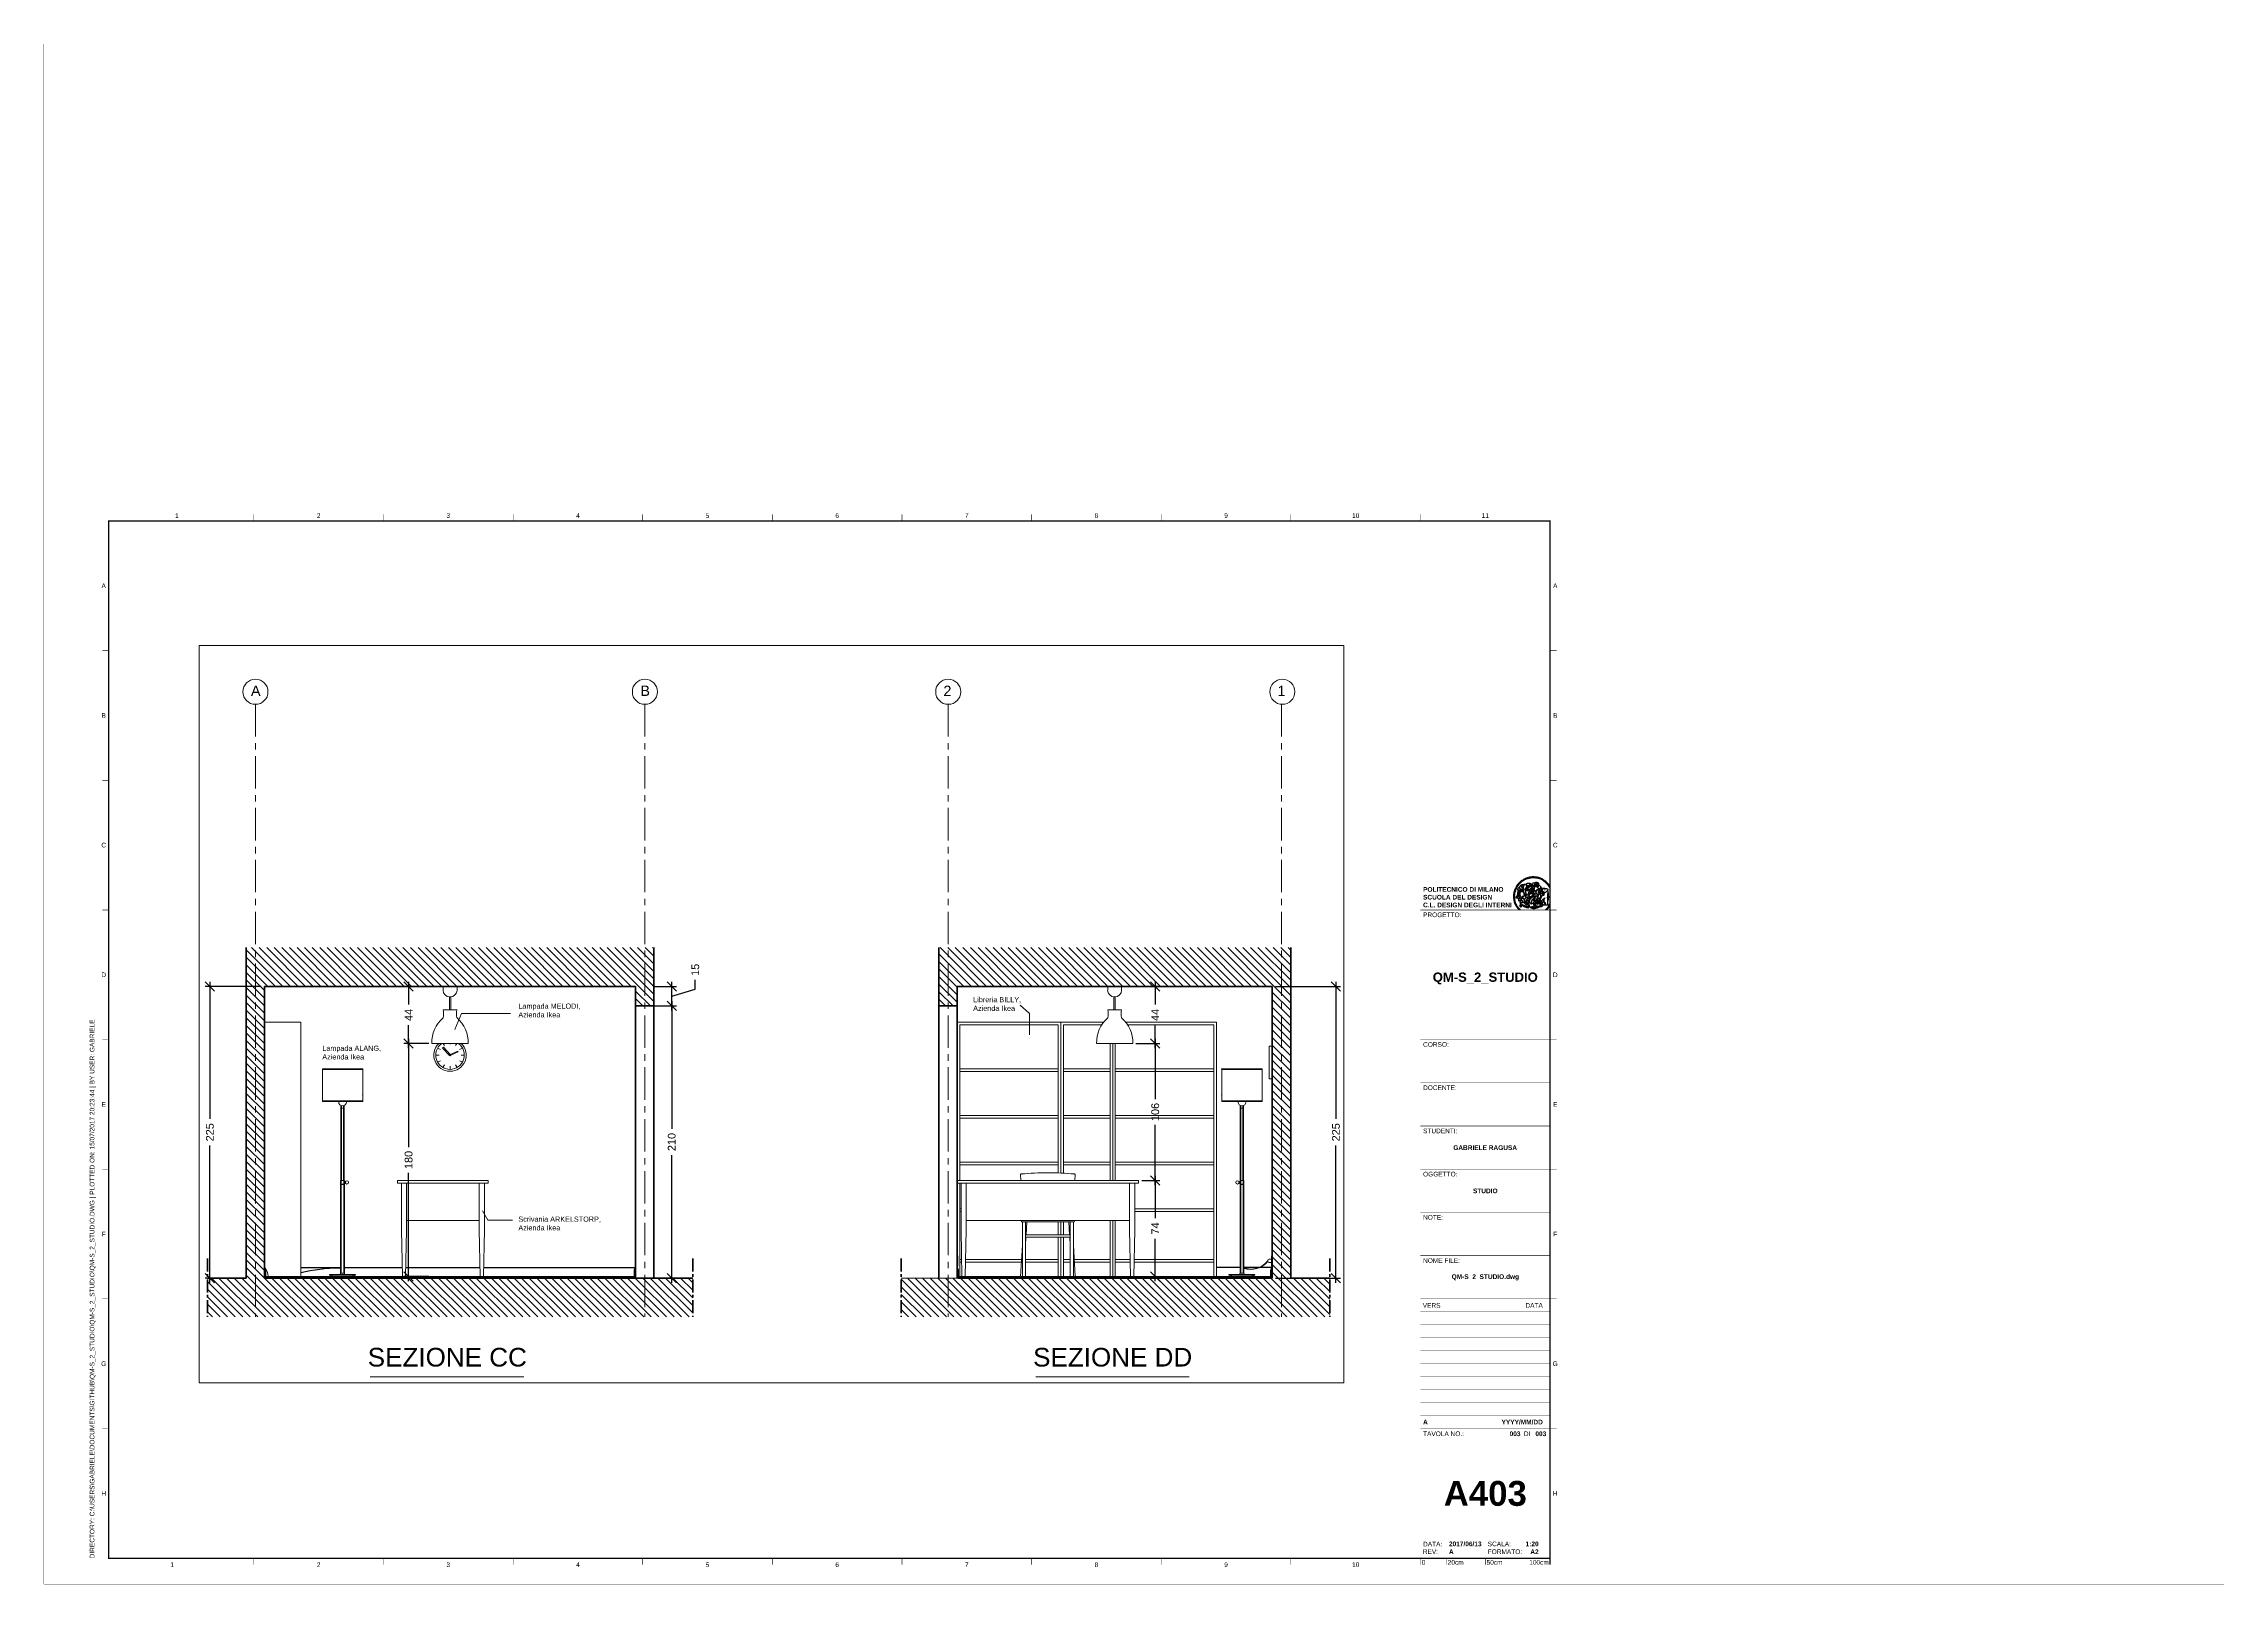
# Paper-space layout 'Layout1 (3)' of a CAD drawing. Header units: millimetres. Extents: x -1 to 840, y -1 to 593.
# The model-space entities are those that its viewports show. They can reach past a viewport. Long polylines and large blocks are cut down to what shows.
import ezdxf
from ezdxf.enums import TextEntityAlignment as Align

# ---------------------------------------------------------------- set-up
doc = ezdxf.new("R2010")
doc.units = ezdxf.units.MM
doc.set_wipeout_variables(frame=1)
doc.linetypes.add('CENTERX2', pattern=[4, 2.5, -0.5, 0.5, -0.5])
for name, color, linetype, lineweight in [('A-FURN', 9, 'Continuous', 18), ('A-WALL-FULL', 7, 'Continuous', 35), ('G-ANNO-DIM', 3, 'Continuous', 18)]:
    doc.layers.add(name, color=color, linetype=linetype, lineweight=lineweight)
for name, color, linetype in [('ACCESSORI', 2, 'Continuous'), ('G-ANNO-LOGO', 3, 'Continuous'), ('G-ANNO-TEXT', 3, 'Continuous'), ('G-ANNO-TTLB', 3, 'Continuous'), ('PAVIMENTAZIONE', 1, 'Continuous')]:
    doc.layers.add(name, color=color, linetype=linetype)
doc.layers.add('G-ANNO-NPLT', color=210, linetype='Continuous', plot=False)
doc.styles.add('ARIAL', font='arial.ttf')
doc.styles.add('ARIAL-BOLD', font='')
doc.styles.add('E-ARIAL', font='arial.ttf')
doc.styles.get("Standard").update_dxf_attribs({"font": 'arial.ttf'})
doc.styles.add('underline', font='arial.ttf')
doc.styles.get('ARIAL-BOLD').set_extended_font_data('Arial', bold=True)
doc.dimstyles.new('TICK_36', dxfattribs={"dimtxt": 3, "dimasz": 3.6, "dimexe": 1.8, "dimexo": 1.2, "dimgap": 1.8, "dimtad": 0, "dimdec": 0, "dimzin": 0, "dimdsep": 46, "dimtxsty": 'ARIAL', "dimblk": 'OBLIQUE', "dimcen": 1.8, "dimdle": 1.8, "dimclrd": 256, "dimclrt": 256, "dimadec": 0, "dimazin": 0, "dimtfac": 1, "dimtdec": 0, "dimtmove": 1, "dimatfit": 3, "dimldrblk": 'OPEN90', "dimfxl": 1, "dimtolj": 1, "dimtzin": 0, "dimarcsym": 0})

# ---------------------------------------------------------------- blocks, each defined once
blk = doc.blocks.new('logoPolimi')
for p, q in [((-2.37, 0.12), (-2.16, 0.11)), ((-2.37, 0.01), (-2.16, 0.01)), ((-2.36, 0.23), (-2.15, 0.21)), ((-2.35, 0.34), (-2.14, 0.31)), ((-2.33, 0.45), (-2.12, 0.41)), ((-2.3, 0.55), (-2.1, 0.51)), ((-2.28, 0.66), (-2.07, 0.6)), ((-2.24, 0.77), (-2.04, 0.7)), ((-2.2, 0.87), (-2.01, 0.79)), ((-2.16, 0.97), (-1.97, 0.89)), ((-2.11, 1.07), (-1.93, 0.98)), ((-2.06, 1.17), (-1.88, 1.07)), ((-2.01, 1.26), (-1.83, 1.15)), ((-1.94, 1.36), (-1.77, 1.24)), ((-1.88, 1.45), (-1.71, 1.32)), ((-1.84, 0.03), (-1.82, 0.35)), ((-1.81, 1.53), (-1.65, 1.4)), ((-1.74, 1.61), (-1.58, 1.47)), ((-1.73, 0.59), (-1.73, 0.59)), ((-1.73, 0.59), (-1.73, 0.59)), ((-1.66, 1.69), (-1.51, 1.54)), ((-1.65, 0.57), (-1.65, 0.57)), ((-1.59, 1.12), (-1.59, 1.12)), ((-1.58, 1.77), (-1.44, 1.61)), ((-1.51, 0.55), (-1.51, 0.55)), ((-1.51, 0.55), (-1.51, 0.55)), ((-1.49, 1.84), (-1.36, 1.68)), ((-1.41, 1.91), (-1.28, 1.74)), ((-1.32, 1.97), (-1.2, 1.8)), ((-1.31, 0.79), (-1.21, 0.75)), ((-1.21, 0.75), (-1.31, 0.79)), ((-1.21, 0.75), (-1.31, 0.79)), ((-1.22, 2.03), (-1.11, 1.85)), ((-1.21, 0.75), (-1.21, 0.75)), ((-1.21, 0.75), (-1.21, 0.75)), ((-1.19, 0.76), (-1.19, 0.76)), ((-1.19, 0.76), (-1.19, 0.76)), ((-1.17, 0.99), (-1.18, 0.99)), ((-1.18, 0.99), (-1.17, 0.99)), ((-1.16, 0.57), (-1.16, 0.57)), ((-1.16, 0.57), (-1.16, 0.57)), ((-1.13, 2.09), (-1.03, 1.9)), ((-1.1, 0.01), (-0.99, 0.06)), ((-0.99, 0.06), (-1.1, 0.01)), ((-0.99, 0.06), (-1.1, 0.01)), ((-1.03, 2.14), (-0.94, 1.95)), ((-0.99, 0.06), (-0.99, 0.06)), ((-0.99, 0.06), (-0.99, 0.06)), ((-0.97, 0.79), (-0.98, 0.79)), ((-0.89, 0.84), (-0.97, 0.79)), ((-0.97, 0.79), (-0.89, 0.84)), ((-0.96, 1.41), (-0.96, 1.41)), ((-0.96, 1.41), (-0.96, 1.41)), ((-0.93, 2.18), (-0.84, 1.99)), ((-0.89, 0.84), (-0.82, 0.87)), ((-0.82, 0.87), (-0.89, 0.84)), ((-0.89, 0.84), (-0.82, 0.87)), ((-0.88, 0.83), (-0.89, 0.84)), ((-0.85, 1.39), (-0.85, 1.39)), ((-0.85, 1.39), (-0.85, 1.39)), ((-0.84, 0.14), (-0.84, 0.14)), ((-0.83, 2.22), (-0.75, 2.03)), ((-0.77, 1.08), (-0.78, 1.08)), ((-0.78, 1.08), (-0.77, 1.08)), ((-0.61, 1.12), (-0.77, 1.08)), ((-0.77, 1.08), (-0.61, 1.12)), ((-0.77, 1.08), (-0.61, 1.12)), ((-0.75, 1.3), (-0.76, 1.29)), ((-0.76, 1.29), (-0.75, 1.3)), ((-0.72, 2.26), (-0.66, 2.06)), ((-0.65, 0.99), (-0.7, 0.96)), ((-0.69, 0.18), (-0.68, 0.18)), ((-0.66, 0.93), (-0.66, 0.93)), ((-0.66, 0.93), (-0.64, 0.93)), ((-0.66, 0.93), (-0.66, 0.93)), ((-0.66, 0.93), (-0.66, 0.93)), ((-0.63, 1.01), (-0.63, 1.01)), ((-0.63, 1.01), (-0.62, 1.01)), ((-0.63, 0.66), (-0.63, 0.66)), ((-0.61, 2.29), (-0.56, 2.09)), ((-0.6, 1.12), (-0.61, 1.12)), ((-0.61, 1.12), (-0.6, 1.12)), ((-0.61, 1.12), (-0.6, 1.12)), ((-0.61, 0.86), (-0.57, 0.85)), ((-0.57, 0.85), (-0.61, 0.86)), ((-0.61, 0.86), (-0.57, 0.85)), ((-0.53, 1.08), (-0.6, 1.12)), ((-0.6, 1.12), (-0.6, 1.11)), ((-0.6, 1.12), (-0.53, 1.08)), ((-0.57, 0.8), (-0.59, 0.8)), ((-0.57, 0.85), (-0.53, 0.84)), ((-0.57, 0.85), (-0.57, 0.85)), ((-0.57, 0.85), (-0.57, 0.85)), ((-0.57, 0.85), (-0.53, 0.84)), ((-0.56, 0.29), (-0.49, 0.48)), ((-0.56, 0.14), (-0.56, 0.29)), ((-0.5, 0.11), (-0.56, 0.14)), ((-0.53, 0.84), (-0.51, 0.84)), ((-0.53, 0.84), (-0.51, 0.84)), ((-0.53, 0.84), (-0.53, 0.84)), ((-0.51, 2.32), (-0.46, 2.11)), ((-0.51, 0.11), (-0.51, 0.11)), ((-0.51, 0.11), (-0.51, 0.11)), ((-0.34, 0.33), (-0.5, 0.11)), ((-0.49, 0.48), (-0.41, 0.55)), ((-0.42, 0.8), (-0.47, 0.79)), ((-0.42, 0.8), (-0.47, 0.79)), ((-0.47, 0.79), (-0.45, 0.76)), ((-0.47, 0.79), (-0.45, 0.76)), ((-0.45, 1.14), (-0.42, 1.11)), ((-0.42, 1.26), (-0.36, 1.22)), ((-0.41, 0.55), (-0.34, 0.49)), ((-0.4, 2.34), (-0.36, 2.13)), ((-0.4, 1.37), (-0.38, 1.38)), ((-0.39, 1.37), (-0.4, 1.37)), ((-0.35, 1.33), (-0.4, 1.37)), ((-0.39, 1.24), (-0.4, 1.23)), ((-0.38, 1.14), (-0.38, 1.14)), ((-0.34, 0.49), (-0.09, 0.48)), ((-0.16, 0.32), (-0.34, 0.33)), ((-0.14, 0.32), (-0.31, 0.34)), ((-0.29, 2.35), (-0.26, 2.14)), ((-0.28, 1.3), (-0.29, 1.3)), ((-0.28, 1.3), (-0.28, 1.3)), ((-0.18, 2.36), (-0.16, 2.15)), ((-0.16, 1.24), (-0.16, 1.25)), ((-0.16, 1.25), (-0.16, 1.25)), ((-0.16, 0.49), (-0.14, 0.64)), ((-0.06, 0.27), (-0.16, 0.32)), ((-0.1, 0.88), (-0.09, 0.87)), ((-0.08, 1.37), (-0.08, 1.38)), ((-0.08, 1.23), (-0.05, 1.21)), ((-0.05, 1.21), (-0.08, 1.23)), ((-0.08, 1.23), (-0.05, 1.21)), ((-0.07, 2.37), (-0.06, 2.16)), ((-0.03, 0.26), (-0.06, 0.27)), ((-0.05, 1.21), (-0.04, 1.21)), ((-0.04, 1.21), (-0.05, 1.21)), ((-0.04, 1.21), (-0.04, 1.21)), ((-0.04, 1.21), (-0.04, 1.21)), ((-0.04, 0.48), (-0.03, 0.26)), ((0.03, 1.15), (0.03, 1.15)), ((0.03, 0.66), (0.03, 0.67)), ((0.04, 2.37), (0.04, 2.16)), ((0.07, 0.58), (0.07, 0.57)), ((0.1, 1.18), (0.1, 1.18)), ((0.1, 0.84), (0.1, 0.84)), ((0.13, 1.32), (0.17, 1.19)), ((0.15, 2.36), (0.14, 2.16)), ((0.14, 0.71), (0.34, 0.65)), ((0.31, 0.56), (0.17, 0.63)), ((0.26, 2.36), (0.24, 2.15)), ((0.27, 1.61), (0.27, 1.61)), ((0.27, 1.61), (0.27, 1.61)), ((0.27, 1.61), (0.27, 1.61)), ((0.29, 1.29), (0.29, 1.29)), ((0.29, 1.29), (0.29, 1.29)), ((0.29, 1.29), (0.29, 1.29)), ((0.29, 1.29), (0.29, 1.29)), ((0.33, 0.49), (0.34, 0.49)), ((0.33, 0.03), (0.35, 0.03)), ((0.33, 0.03), (0.35, 0.03)), ((0.37, 2.34), (0.34, 2.13)), ((0.34, 0.65), (0.34, 0.64)), ((0.35, 0.03), (0.57, 0.06)), ((0.35, 0.03), (0.57, 0.06)), ((0.35, 0.03), (0.35, 0.03)), ((0.35, 0.03), (0.35, 0.03)), ((0.38, 1.36), (0.37, 1.35)), ((0.38, 0.34), (0.37, 0.34)), ((0.38, 0.34), (0.38, 0.34)), ((0.43, 0.67), (0.39, 0.64)), ((0.48, 2.32), (0.44, 2.12)), ((0.49, 1.05), (0.51, 1.13)), ((0.51, 1.13), (0.49, 1.05)), ((0.49, 1.05), (0.51, 1.13)), ((0.51, 1.31), (0.5, 1.29)), ((0.51, 1.13), (0.52, 1.23)), ((0.52, 1.23), (0.51, 1.23)), ((0.51, 1.23), (0.52, 1.23)), ((0.52, 1.23), (0.51, 1.13)), ((0.51, 1.13), (0.52, 1.23)), ((0.52, 1.24), (0.6, 1.37)), ((0.52, 1.23), (0.6, 1.36)), ((0.6, 1.36), (0.52, 1.23)), ((0.52, 1.23), (0.52, 1.23)), ((0.52, 1.23), (0.52, 1.24)), ((0.52, 1.23), (0.52, 1.23)), ((0.55, 1.07), (0.53, 1.06)), ((0.53, 1.04), (0.53, 1.06)), ((0.53, 1.05), (0.53, 1.04)), ((0.59, 2.3), (0.54, 2.09)), ((0.54, 0.3), (0.63, 0.32)), ((0.54, -0.08), (0.61, 0.06)), ((0.61, 0.06), (0.54, -0.08)), ((0.54, -0.08), (0.61, 0.06)), ((0.56, 0.19), (0.59, 0.21)), ((0.57, 1.07), (0.57, 1.07)), ((0.57, 1.07), (0.57, 1.07)), ((0.57, 1.07), (0.57, 1.07)), ((0.57, 1.07), (0.57, 1.07)), ((0.57, 1.07), (0.57, 1.07)), ((0.57, 1.07), (0.57, 1.07)), ((0.57, 1.07), (0.57, 1.07)), ((0.58, 0.3), (0.59, 0.29)), ((0.59, 0.78), (0.59, 0.79)), ((0.59, 0.79), (0.59, 0.79)), ((0.59, 0.79), (0.59, 0.79)), ((0.59, 0.79), (0.59, 0.78)), ((0.61, 0.06), (0.6, 0.07)), ((0.6, 0.07), (0.61, 0.06)), ((0.61, 0.06), (0.61, 0.07)), ((0.62, 0.21), (0.65, 0.22)), ((0.69, 2.27), (0.63, 2.07)), ((0.64, 1.37), (0.65, 1.37)), ((0.69, 0.86), (0.68, 0.86)), ((0.68, 0.86), (0.69, 0.86)), ((0.68, 0.76), (0.68, 0.76)), ((0.8, 2.23), (0.73, 2.03)), ((0.76, 0.26), (0.76, 0.26)), ((0.9, 2.19), (0.82, 2)), ((0.82, 0.35), (0.84, 0.36)), ((0.82, 0.35), (0.82, 0.35)), ((0.84, 0.36), (0.84, 0.37)), ((0.85, 0.34), (1.05, 0.35)), ((1, 2.15), (0.91, 1.96)), ((0.93, 1.05), (0.93, 1.05)), ((0.93, 1.05), (0.93, 1.05)), ((0.93, 1.05), (0.93, 1.04)), ((0.93, 1.05), (0.93, 1.05)), ((0.97, 0.66), (0.96, 0.66)), ((1.01, 0.97), (0.98, 0.96)), ((1.1, 2.1), (1, 1.91)), ((1.2, 2.04), (1.09, 1.86)), ((1.17, 0.96), (1.17, 0.95)), ((1.17, 0.95), (1.17, 0.95)), ((1.29, 1.99), (1.18, 1.81)), ((1.38, 1.92), (1.26, 1.75)), ((1.34, 0.37), (1.26, 0.04)), ((1.27, 0.37), (1.27, 0.38)), ((1.28, 0.95), (1.28, 0.95)), ((1.47, 1.86), (1.34, 1.69)), ((1.37, 0.73), (1.46, 0.81)), ((1.41, 0.4), (1.41, 0.41)), ((1.56, 1.79), (1.42, 1.63)), ((1.64, 1.71), (1.49, 1.56)), ((1.49, 0.9), (1.57, 0.92)), ((1.72, 1.63), (1.56, 1.49)), ((1.67, 0.6), (1.57, 0.53)), ((1.79, 1.55), (1.63, 1.41)), ((1.86, 1.47), (1.7, 1.34)), ((1.93, 1.38), (1.76, 1.26)), ((1.99, 1.29), (1.81, 1.17)), ((2.05, 1.19), (1.87, 1.09)), ((2.1, 1.1), (1.92, 1)), ((2.15, 1), (1.96, 0.91)), ((2.19, 0.9), (2, 0.82)), ((2.23, 0.79), (2.04, 0.72)), ((2.27, 0.69), (2.07, 0.63)), ((2.3, 0.58), (2.09, 0.53)), ((2.32, 0.47), (2.12, 0.43)), ((2.34, 0.37), (2.13, 0.33)), ((2.36, 0.26), (2.15, 0.23)), ((2.37, 0.15), (2.16, 0.13)), ((2.37, 0.04), (2.16, 0.03)), ((-2.37, -0.1), (-2.16, -0.09)), ((-2.36, -0.21), (-2.15, -0.19)), ((-2.35, -0.32), (-2.14, -0.29)), ((-2.33, -0.43), (-2.12, -0.39)), ((-2.31, -0.54), (-2.1, -0.49)), ((-2.28, -0.65), (-2.08, -0.59)), ((-2.25, -0.75), (-2.05, -0.69)), ((-2.21, -0.86), (-2.02, -0.78)), ((-2.17, -0.96), (-1.98, -0.87)), ((-2.12, -1.06), (-1.93, -0.96)), ((-2.07, -1.16), (-1.89, -1.05)), ((-2.04, -0.15), (-1.97, -0.2)), ((-2.01, -1.25), (-1.84, -1.14)), ((-1.95, -1.34), (-1.78, -1.22)), ((-1.89, -1.43), (-1.72, -1.31)), ((-1.82, -1.52), (-1.66, -1.38)), ((-1.75, -1.6), (-1.59, -1.46)), ((-1.67, -1.68), (-1.52, -1.53)), ((-1.58, -0.12), (-1.6, -0.18)), ((-1.6, -0.18), (-1.58, -0.28)), ((-1.57, -0.54), (-1.59, -0.54)), ((-1.59, -0.54), (-1.59, -0.54)), ((-1.59, -1.76), (-1.45, -1.6)), ((-1.56, -0.32), (-1.56, -0.31)), ((-1.56, -0.31), (-1.56, -0.31)), ((-1.53, -0.65), (-1.53, -0.65)), ((-1.53, -0.65), (-1.53, -0.65)), ((-1.51, -1.83), (-1.37, -1.67)), ((-1.48, -0.86), (-1.48, -0.85)), ((-1.42, -0.37), (-1.42, -0.37)), ((-1.42, -1.9), (-1.29, -1.73)), ((-1.38, -0.46), (-1.38, -0.46)), ((-1.33, -1.96), (-1.21, -1.79)), ((-1.31, -0.24), (-1.31, -0.23)), ((-1.31, -0.23), (-1.31, -0.24)), ((-1.24, -2.02), (-1.13, -1.84)), ((-1.23, -0.19), (-1.23, -0.19)), ((-1.23, -0.19), (-1.23, -0.19)), ((-1.23, -0.19), (-1.23, -0.19)), ((-1.23, -0.19), (-1.23, -0.19)), ((-1.14, -2.08), (-1.04, -1.89)), ((-1.04, -2.13), (-0.95, -1.94)), ((-1.01, -0.39), (-1.02, -0.39)), ((-1.02, -0.39), (-1.01, -0.39)), ((-1.02, -0.7), (-1.02, -0.7)), ((-1.02, -0.7), (-1.02, -0.7)), ((-1.02, -0.7), (-1.02, -0.7)), ((-0.94, -2.18), (-0.86, -1.98)), ((-0.84, -2.22), (-0.77, -2.02)), ((-0.79, -0.51), (-0.83, -0.58)), ((-0.83, -0.58), (-0.79, -0.51)), ((-0.83, -0.58), (-0.79, -0.51)), ((-0.78, -1.05), (-0.83, -0.94)), ((-0.83, -0.94), (-0.78, -1.05)), ((-0.83, -0.94), (-0.83, -0.94)), ((-0.83, -0.94), (-0.78, -1.05)), ((-0.82, -1.23), (-0.82, -1.23)), ((-0.82, -1.23), (-0.77, -1.23)), ((-0.77, -1.23), (-0.82, -1.23)), ((-0.82, -1.23), (-0.82, -1.23)), ((-0.77, -1.23), (-0.82, -1.23)), ((-0.75, -0.96), (-0.8, -0.89)), ((-0.8, -0.89), (-0.79, -0.92)), ((-0.79, -0.92), (-0.8, -0.89)), ((-0.8, -0.89), (-0.75, -0.96)), ((-0.79, -0.92), (-0.8, -0.89)), ((-0.8, -0.89), (-0.8, -0.89)), ((-0.8, -0.89), (-0.75, -0.96)), ((-0.79, -0.92), (-0.78, -0.95)), ((-0.78, -0.95), (-0.79, -0.92)), ((-0.78, -0.95), (-0.79, -0.92)), ((-0.77, -0.49), (-0.78, -0.48)), ((-0.78, -0.48), (-0.77, -0.49)), ((-0.78, -0.95), (-0.76, -1)), ((-0.76, -1), (-0.78, -0.95)), ((-0.76, -1), (-0.78, -0.95)), ((-0.71, -0.89), (-0.75, -0.87)), ((-0.75, -0.87), (-0.71, -0.89)), ((-0.75, -0.87), (-0.71, -0.89)), ((-0.72, -1.01), (-0.75, -0.96)), ((-0.75, -0.96), (-0.72, -1.01)), ((-0.75, -0.96), (-0.72, -1.01)), ((-0.74, -2.25), (-0.67, -2.05)), ((-0.64, -0.93), (-0.71, -0.89)), ((-0.71, -0.89), (-0.64, -0.93)), ((-0.71, -0.89), (-0.64, -0.93)), ((-0.66, -0.53), (-0.66, -0.53)), ((-0.66, -0.53), (-0.66, -0.53)), ((-0.66, -0.53), (-0.66, -0.53)), ((-0.63, -2.29), (-0.57, -2.08)), ((-0.52, -2.31), (-0.48, -2.11)), ((-0.39, -0.81), (-0.51, -0.69)), ((-0.51, -1.04), (-0.5, -1.04)), ((-0.48, -0.42), (-0.48, -0.42)), ((-0.48, -0.42), (-0.48, -0.42)), ((-0.48, -0.42), (-0.48, -0.42)), ((-0.42, -2.33), (-0.38, -2.13)), ((-0.41, -0.51), (-0.41, -0.51)), ((-0.38, -0.05), (-0.39, -0.12)), ((-0.39, -0.12), (-0.37, -0.1)), ((-0.35, -0.14), (-0.37, -0.08)), ((-0.37, -0.09), (-0.37, -0.09)), ((-0.33, -0.12), (-0.35, -0.14)), ((-0.32, -0.14), (-0.35, -0.14)), ((-0.35, -0.18), (-0.34, -0.22)), ((-0.34, -0.08), (-0.29, -0.16)), ((-0.34, -0.22), (-0.34, -0.22)), ((-0.27, -0.17), (-0.32, -0.14)), ((-0.31, -2.35), (-0.28, -2.14)), ((-0.25, -0.91), (-0.26, -0.9)), ((-0.26, -1.29), (0.1, -1.2)), ((0.1, -1.2), (-0.26, -1.29)), ((0.08, -1.4), (-0.26, -1.29)), ((-0.26, -1.29), (0.08, -1.4)), ((-0.26, -1.38), (-0.26, -1.29)), ((-0.26, -1.29), (-0.26, -1.29)), ((-0.26, -1.29), (-0.26, -1.38)), ((-0.26, -1.29), (0.08, -1.4)), ((-0.26, -1.29), (-0.26, -1.29)), ((0.08, -1.49), (-0.26, -1.38)), ((-0.26, -1.38), (0.09, -1.49)), ((-0.2, -2.36), (-0.18, -2.15)), ((-0.14, -0.15), (-0.16, -0.13)), ((-0.11, -0.04), (-0.12, -0.05)), ((-0.09, -2.37), (-0.08, -2.16)), ((-0.04, -0.41), (-0.01, -0.44)), ((-0.01, -0.44), (-0.04, -0.41)), ((-0.04, -0.41), (-0.01, -0.44)), ((0.03, -2.37), (0.02, -2.16)), ((0.07, -0.84), (0.07, -0.84)), ((0.07, -0.84), (0.07, -0.84)), ((0.1, -1.2), (0.08, -1.32)), ((0.08, -1.32), (0.13, -1.2)), ((0.08, -1.4), (0.72, -1.22)), ((0.72, -1.22), (0.08, -1.4)), ((0.08, -1.4), (0.72, -1.22)), ((0.72, -1.31), (0.08, -1.49)), ((0.08, -1.44), (0.08, -1.4)), ((0.08, -1.4), (0.08, -1.44)), ((0.08, -1.4), (0.08, -1.49)), ((0.08, -1.49), (0.08, -1.44)), ((0.08, -1.44), (0.08, -1.44)), ((0.08, -1.44), (0.08, -1.45)), ((0.08, -1.45), (0.08, -1.46)), ((0.08, -1.46), (0.08, -1.49)), ((0.1, -1.01), (0.09, -0.86)), ((0.1, -1.01), (0.09, -0.86)), ((0.09, -1.49), (0.72, -1.31)), ((0.1, -1.2), (0.12, -1.04)), ((0.12, -1.04), (0.1, -1.2)), ((0.13, -1.2), (0.1, -1.2)), ((0.1, -1.2), (0.13, -1.2)), ((0.13, -1.2), (0.1, -1.2)), ((0.1, -1.2), (0.1, -1.2)), ((0.11, -0.44), (0.11, -0.44)), ((0.11, -0.44), (0.11, -0.44)), ((0.12, -0.21), (0.12, -0.21)), ((0.12, -0.21), (0.12, -0.21)), ((0.12, -0.21), (0.12, -0.21)), ((0.12, -0.21), (0.12, -0.21)), ((0.12, -0.21), (0.12, -0.21)), ((0.12, -0.21), (0.12, -0.21)), ((0.12, -0.21), (0.12, -0.21)), ((0.12, -0.21), (0.12, -0.21)), ((0.12, -0.21), (0.12, -0.21)), ((0.12, -0.21), (0.12, -0.21)), ((0.12, -0.21), (0.12, -0.21)), ((0.12, -0.21), (0.12, -0.21)), ((0.12, -0.21), (0.12, -0.21)), ((0.12, -0.56), (0.14, -0.53)), ((0.14, -0.53), (0.12, -0.56)), ((0.12, -0.56), (0.14, -0.53)), ((0.12, -1.04), (0.12, -1.04)), ((0.12, -1.04), (0.12, -1.04)), ((0.12, -1.04), (0.12, -1.04)), ((0.14, -2.37), (0.12, -2.16)), ((0.21, -0.99), (0.13, -1.2)), ((0.13, -1.2), (0.21, -0.99)), ((0.36, -1.14), (0.13, -1.2)), ((0.13, -1.2), (0.26, -1.17)), ((0.14, -0.53), (0.16, -0.49)), ((0.16, -0.49), (0.14, -0.53)), ((0.14, -0.53), (0.16, -0.49)), ((0.16, -0.49), (0.16, -0.49)), ((0.16, -0.49), (0.16, -0.49)), ((0.28, -1.19), (0.21, -0.99)), ((0.21, -0.99), (0.31, -1.27)), ((0.25, -2.36), (0.22, -2.15)), ((0.24, -0.17), (0.24, -0.16)), ((0.24, -0.16), (0.24, -0.17)), ((0.25, -0.84), (0.25, -0.88)), ((0.25, -0.88), (0.25, -0.84)), ((0.25, -0.88), (0.25, -0.84)), ((0.25, -0.88), (0.29, -1.17)), ((0.26, -0.88), (0.25, -0.88)), ((0.31, -1.27), (0.25, -0.88)), ((0.26, -1.17), (0.28, -1.16)), ((0.28, -1.16), (0.36, -1.14)), ((0.29, -1.17), (0.28, -1.19)), ((0.35, -2.34), (0.32, -2.14)), ((0.36, -1.14), (0.72, -1.22)), ((0.72, -1.22), (0.36, -1.14)), ((0.46, -2.32), (0.42, -2.12)), ((0.49, -0.31), (0.49, -0.31)), ((0.49, -0.31), (0.49, -0.31)), ((0.5, -0.27), (0.5, -0.27)), ((0.51, -0.27), (0.51, -0.27)), ((0.57, -2.3), (0.52, -2.1)), ((0.68, -2.27), (0.62, -2.07)), ((0.78, -2.24), (0.71, -2.04)), ((0.72, -0.81), (0.75, -0.89)), ((0.72, -1.22), (0.72, -1.31)), ((0.72, -1.31), (0.72, -1.22)), ((0.74, -0.23), (0.74, -0.23)), ((0.74, -0.23), (0.75, -0.24)), ((0.75, -0.23), (0.75, -0.23)), ((0.89, -2.2), (0.81, -2)), ((0.86, -0.25), (0.82, -0.34)), ((0.87, -0.22), (0.86, -0.23)), ((0.87, -0.22), (0.86, -0.25)), ((0.99, -2.15), (0.9, -1.96)), ((0.96, -0.58), (0.96, -0.57)), ((1.09, -2.11), (0.99, -1.92)), ((1.05, -1.05), (1.04, -1.05)), ((1.19, -2.05), (1.08, -1.87)), ((1.28, -2), (1.17, -1.82)), ((1.37, -1.93), (1.25, -1.76)), ((1.31, -0.27), (1.3, -0.26)), ((1.3, -0.26), (1.3, -0.26)), ((1.3, -0.26), (1.3, -0.26)), ((1.3, -0.26), (1.31, -0.27)), ((1.3, -0.26), (1.3, -0.26)), ((1.46, -1.87), (1.33, -1.7)), ((1.54, -1.8), (1.41, -1.64)), ((1.63, -1.72), (1.48, -1.57)), ((1.71, -1.65), (1.55, -1.5)), ((1.78, -1.57), (1.62, -1.43)), ((1.85, -1.48), (1.69, -1.35)), ((1.92, -1.39), (1.75, -1.27)), ((1.98, -1.3), (1.81, -1.19)), ((2.04, -1.21), (1.86, -1.1)), ((2.09, -1.11), (1.91, -1.01)), ((2.14, -1.01), (1.95, -0.92)), ((2.19, -0.91), (1.99, -0.83)), ((2.23, -0.81), (2.03, -0.74)), ((2.26, -0.7), (2.06, -0.64)), ((2.29, -0.6), (2.09, -0.55)), ((2.32, -0.49), (2.11, -0.45)), ((2.34, -0.38), (2.13, -0.35)), ((2.35, -0.27), (2.15, -0.25)), ((2.37, -0.08), (2.16, -0.07)), ((2.36, -0.16), (2.16, -0.15))]:
    blk.add_line(p, q)
for points in [[(-1.9, 0.12), (-1.94, 0.02), (-2.05, -0.09), (-2.05, -0.09)], [(-1.86, 0.38), (-1.86, 0.38), (-1.87, 0.19), (-1.9, 0.12)], [(-1.76, 0.6), (-1.76, 0.6), (-1.84, 0.57), (-1.86, 0.38)], [(-1.86, -0.04), (-1.84, 0.02), (-1.84, 0.03), (-1.84, 0.03)], [(-1.82, 0.78), (-1.83, 0.8), (-1.85, 0.86), (-1.83, 0.88)], [(-1.82, 0.78), (-1.83, 0.8), (-1.85, 0.86), (-1.83, 0.88)], [(-1.83, 0.88), (-1.81, 0.9), (-1.76, 0.96), (-1.76, 0.96)], [(-1.83, 0.88), (-1.81, 0.9), (-1.76, 0.96), (-1.76, 0.96)], [(-1.76, 0.6), (-1.83, 0.7), (-1.78, 0.74), (-1.78, 0.74)], [(-1.78, 0.74), (-1.79, 0.74), (-1.83, 0.7), (-1.76, 0.6)], [(-1.78, 0.74), (-1.8, 0.76), (-1.81, 0.78), (-1.82, 0.78)], [(-1.78, 0.74), (-1.8, 0.76), (-1.81, 0.78), (-1.82, 0.78)], [(-1.82, 0.35), (-1.81, 0.5), (-1.73, 0.59), (-1.73, 0.59)], [(-1.82, -0.19), (-1.73, -0.07), (-1.75, 0.14), (-1.75, 0.3)], [(-1.75, 0.33), (-1.75, 0.17), (-1.73, -0.05), (-1.8, -0.17)], [(-1.78, 0.74), (-1.75, 0.72), (-1.72, 0.69), (-1.68, 0.7)], [(-1.68, 0.7), (-1.72, 0.69), (-1.75, 0.72), (-1.78, 0.74)], [(-1.68, 0.7), (-1.72, 0.69), (-1.75, 0.72), (-1.78, 0.74)], [(-1.78, 0.74), (-1.78, 0.74), (-1.78, 0.74), (-1.78, 0.74)], [(-1.76, 0.96), (-1.68, 1.1), (-1.59, 1.12), (-1.59, 1.12)], [(-1.76, 0.96), (-1.68, 1.1), (-1.6, 1.12), (-1.6, 1.12)], [(-1.73, 0.59), (-1.74, 0.59), (-1.75, 0.6), (-1.76, 0.6)], [(-1.73, 0.59), (-1.74, 0.59), (-1.75, 0.6), (-1.76, 0.6)], [(-1.75, 0.3), (-1.76, 0.47), (-1.65, 0.57), (-1.65, 0.57)], [(-1.65, 0.57), (-1.65, 0.57), (-1.76, 0.5), (-1.75, 0.33)], [(-1.65, 0.57), (-1.68, 0.58), (-1.7, 0.58), (-1.73, 0.59)], [(-1.65, 0.57), (-1.68, 0.58), (-1.7, 0.58), (-1.73, 0.59)], [(-1.5, 0.71), (-1.53, 0.74), (-1.61, 0.71), (-1.68, 0.7)], [(-1.68, 0.7), (-1.61, 0.71), (-1.53, 0.73), (-1.5, 0.71)], [(-1.5, 0.71), (-1.53, 0.73), (-1.61, 0.71), (-1.68, 0.7)], [(-1.51, 0.55), (-1.56, 0.56), (-1.61, 0.56), (-1.65, 0.57)], [(-1.65, 0.57), (-1.61, 0.56), (-1.56, 0.56), (-1.51, 0.55)], [(-1.51, 0.55), (-1.56, 0.56), (-1.61, 0.56), (-1.65, 0.57)], [(-1.59, 1.12), (-1.6, 1.06), (-1.61, 0.99), (-1.61, 0.97)], [(-1.61, 0.97), (-1.61, 0.99), (-1.6, 1.06), (-1.59, 1.12)], [(-1.61, 0.97), (-1.61, 0.99), (-1.6, 1.06), (-1.59, 1.12)], [(-1.61, 0.97), (-1.61, 0.95), (-1.56, 0.88), (-1.54, 0.87)], [(-1.54, 0.87), (-1.56, 0.88), (-1.61, 0.95), (-1.61, 0.97)], [(-1.54, 0.87), (-1.56, 0.88), (-1.61, 0.96), (-1.61, 0.97)], [(-1.59, 1.12), (-1.59, 1.13), (-1.59, 1.15), (-1.58, 1.16)], [(-1.59, 1.12), (-1.59, 1.13), (-1.59, 1.15), (-1.58, 1.16)], [(-1.58, 1.16), (-1.57, 1.21), (-1.52, 1.23), (-1.49, 1.25)], [(-1.58, 1.16), (-1.57, 1.21), (-1.52, 1.23), (-1.49, 1.25)], [(-1.58, 0.36), (-1.58, 0.48), (-1.51, 0.55), (-1.51, 0.55)], [(-1.51, 0.55), (-1.51, 0.55), (-1.58, 0.48), (-1.58, 0.36)], [(-1.51, 0.55), (-1.51, 0.55), (-1.58, 0.48), (-1.58, 0.36)], [(-1.55, 0.04), (-1.55, 0.08), (-1.58, 0.25), (-1.58, 0.36)], [(-1.58, 0.36), (-1.58, 0.25), (-1.55, 0.08), (-1.55, 0.04)], [(-1.58, 0.36), (-1.58, 0.25), (-1.55, 0.08), (-1.55, 0.04)], [(-1.58, -0.12), (-1.57, -0.06), (-1.55, 0.02), (-1.55, 0.04)], [(-1.55, 0.04), (-1.55, 0.02), (-1.57, -0.06), (-1.58, -0.12)], [(-1.55, 0.04), (-1.55, 0.02), (-1.56, -0.04), (-1.57, -0.1)], [(-1.54, 0.87), (-1.52, 0.85), (-1.47, 0.83), (-1.44, 0.83)], [(-1.44, 0.83), (-1.47, 0.83), (-1.52, 0.85), (-1.54, 0.87)], [(-1.45, 0.83), (-1.47, 0.83), (-1.52, 0.85), (-1.54, 0.87)], [(-1.51, 0.55), (-1.33, 0.54), (-1.16, 0.57), (-1.16, 0.57)], [(-1.16, 0.57), (-1.16, 0.57), (-1.33, 0.54), (-1.51, 0.55)], [(-1.16, 0.57), (-1.16, 0.57), (-1.33, 0.54), (-1.51, 0.55)], [(-1.5, 0.71), (-1.46, 0.68), (-1.4, 0.62), (-1.33, 0.66)], [(-1.33, 0.66), (-1.4, 0.62), (-1.46, 0.68), (-1.5, 0.71)], [(-1.33, 0.66), (-1.4, 0.62), (-1.46, 0.68), (-1.5, 0.71)], [(-1.49, 1.25), (-1.46, 1.26), (-1.42, 1.33), (-1.39, 1.36)], [(-1.49, 1.25), (-1.46, 1.27), (-1.43, 1.34), (-1.39, 1.36)], [(-1.31, 0.79), (-1.33, 0.79), (-1.42, 0.83), (-1.45, 0.83)], [(-1.44, 0.83), (-1.42, 0.83), (-1.33, 0.79), (-1.31, 0.79)], [(-1.31, 0.79), (-1.33, 0.79), (-1.42, 0.83), (-1.44, 0.83)], [(-1.35, 1.1), (-1.4, 1.17), (-1.36, 1.23), (-1.29, 1.31)], [(-1.29, 1.31), (-1.36, 1.23), (-1.4, 1.17), (-1.35, 1.1)], [(-1.35, 1.1), (-1.4, 1.17), (-1.36, 1.23), (-1.29, 1.31)], [(-1.39, 1.36), (-1.35, 1.38), (-1.26, 1.4), (-1.19, 1.41)], [(-1.39, 1.36), (-1.35, 1.38), (-1.26, 1.4), (-1.19, 1.41)], [(-1.18, 0.99), (-1.24, 0.97), (-1.3, 1.03), (-1.35, 1.1)], [(-1.35, 1.1), (-1.3, 1.03), (-1.24, 0.97), (-1.18, 0.99)], [(-1.18, 1), (-1.24, 0.97), (-1.3, 1.03), (-1.35, 1.1)], [(-1.33, 0.66), (-1.28, 0.7), (-1.23, 0.73), (-1.21, 0.75)], [(-1.21, 0.75), (-1.23, 0.73), (-1.28, 0.7), (-1.33, 0.66)], [(-1.21, 0.75), (-1.23, 0.73), (-1.28, 0.7), (-1.33, 0.66)], [(-1.29, 1.31), (-1.22, 1.39), (-1.01, 1.41), (-0.96, 1.41)], [(-0.96, 1.41), (-1.01, 1.41), (-1.22, 1.39), (-1.29, 1.31)], [(-1.29, 1.31), (-1.22, 1.39), (-1.01, 1.41), (-0.96, 1.41)], [(-1.24, -0.02), (-1.21, -0.01), (-1.1, 0.01), (-1.1, 0.01)], [(-1.1, 0.01), (-1.1, 0.01), (-1.21, -0.01), (-1.24, -0.02)], [(-1.1, 0.01), (-1.1, 0.01), (-1.21, -0.01), (-1.24, -0.02)], [(-1.21, 0.75), (-1.2, 0.75), (-1.19, 0.76), (-1.19, 0.76)], [(-1.19, 0.76), (-1.19, 0.76), (-1.2, 0.75), (-1.21, 0.75)], [(-1.19, 0.76), (-1.19, 0.76), (-1.2, 0.76), (-1.21, 0.75)], [(-1.19, 1.41), (-1.11, 1.43), (-0.97, 1.41), (-0.97, 1.41)], [(-1.19, 1.41), (-1.12, 1.43), (-0.98, 1.41), (-0.98, 1.41)], [(-1.19, 0.76), (-1.19, 0.77), (-1.18, 0.78), (-1.18, 0.79)], [(-1.18, 0.79), (-1.18, 0.78), (-1.19, 0.77), (-1.19, 0.76)], [(-1.19, 0.76), (-1.19, 0.77), (-1.19, 0.78), (-1.18, 0.79)], [(-1.18, 0.68), (-1.18, 0.68), (-1.19, 0.71), (-1.19, 0.76)], [(-1.19, 0.76), (-1.19, 0.71), (-1.18, 0.68), (-1.18, 0.68)], [(-1.18, 0.68), (-1.18, 0.68), (-1.19, 0.71), (-1.19, 0.76)], [(-1.18, 0.97), (-1.18, 0.97), (-1.18, 0.98), (-1.17, 0.99)], [(-1.17, 0.99), (-1.18, 0.98), (-1.18, 0.97), (-1.18, 0.97)], [(-1.18, 0.97), (-1.18, 0.97), (-1.18, 0.98), (-1.17, 0.99)], [(-1.18, 0.79), (-1.17, 0.86), (-1.18, 0.95), (-1.18, 0.97)], [(-1.18, 0.97), (-1.18, 0.95), (-1.17, 0.86), (-1.18, 0.79)], [(-1.18, 0.79), (-1.17, 0.86), (-1.18, 0.95), (-1.18, 0.97)], [(-1.16, 0.57), (-1.17, 0.6), (-1.18, 0.64), (-1.18, 0.68)], [(-1.18, 0.68), (-1.18, 0.64), (-1.17, 0.6), (-1.16, 0.57)], [(-1.16, 0.57), (-1.17, 0.6), (-1.18, 0.64), (-1.18, 0.68)], [(-1.17, 0.99), (-1.17, 1.03), (-1.16, 1.09), (-1.14, 1.13)], [(-1.09, 0.42), (-1.1, 0.44), (-1.14, 0.48), (-1.16, 0.57)], [(-1.16, 0.57), (-1.14, 0.48), (-1.1, 0.44), (-1.09, 0.42)], [(-1.09, 0.42), (-1.1, 0.44), (-1.14, 0.48), (-1.16, 0.57)], [(-1.14, 1.13), (-1.12, 1.18), (-1.05, 1.31), (-1.05, 1.31)], [(-1.12, 0.46), (-1.12, 0.46), (-1.13, 0.38), (-1.11, 0.26)], [(-1.11, 0.26), (-1.08, 0.14), (-1.05, 0.03), (-1.05, 0.03)], [(-1.02, 0.32), (-1.02, 0.32), (-1.08, 0.4), (-1.09, 0.42)], [(-1.09, 0.42), (-1.08, 0.4), (-1.02, 0.32), (-1.02, 0.32)], [(-1.02, 0.32), (-1.02, 0.32), (-1.08, 0.4), (-1.09, 0.42)], [(-0.98, 0.2), (-0.98, 0.21), (-1.02, 0.32), (-1.02, 0.32)], [(-1.02, 0.32), (-1.02, 0.32), (-0.98, 0.21), (-0.98, 0.2)], [(-0.98, 0.2), (-0.98, 0.21), (-1.02, 0.32), (-1.02, 0.32)], [(-1.01, 0.12), (-1, 0.16), (-0.98, 0.19), (-0.98, 0.2)], [(-0.98, 0.2), (-0.98, 0.19), (-1, 0.16), (-1.01, 0.12)], [(-1.01, 0.12), (-1, 0.16), (-0.98, 0.19), (-0.98, 0.2)], [(-0.99, 0.06), (-1, 0.07), (-1.01, 0.1), (-1.01, 0.12)], [(-1.01, 0.12), (-1.01, 0.1), (-1, 0.07), (-0.99, 0.06)], [(-0.99, 0.06), (-1, 0.07), (-1.01, 0.1), (-1.01, 0.12)], [(-0.99, 0.06), (-0.99, 0.06), (-0.99, 0.06), (-0.98, 0.05)], [(-0.98, 0.05), (-0.99, 0.06), (-0.99, 0.06), (-0.99, 0.06)], [(-0.99, 0.05), (-0.99, 0.06), (-0.99, 0.06), (-0.99, 0.06)], [(-0.95, 0.02), (-0.96, 0.03), (-0.97, 0.04), (-0.99, 0.05)], [(-0.98, 1.41), (-0.98, 1.41), (-0.97, 1.41), (-0.96, 1.41)], [(-0.98, 0.81), (-0.94, 0.85), (-0.92, 0.93), (-0.91, 0.97)], [(-0.91, 0.97), (-0.92, 0.93), (-0.94, 0.85), (-0.98, 0.81)], [(-0.91, 0.97), (-0.92, 0.93), (-0.94, 0.85), (-0.98, 0.81)], [(-0.98, 0.79), (-0.98, 0.81), (-0.98, 0.81), (-0.98, 0.81)], [(-0.98, 0.81), (-0.98, 0.81), (-0.98, 0.81), (-0.98, 0.79)], [(-0.98, 0.81), (-0.98, 0.81), (-0.98, 0.81), (-0.98, 0.79)], [(-0.98, 0.79), (-0.98, 0.79), (-0.98, 0.78), (-0.97, 0.77)], [(-0.98, 0.79), (-0.98, 0.79), (-0.98, 0.78), (-0.97, 0.77)], [(-0.98, 0.05), (-0.97, 0.04), (-0.96, 0.03), (-0.95, 0.02)], [(-0.95, 0.02), (-0.96, 0.03), (-0.97, 0.04), (-0.98, 0.05)], [(-0.97, 1.41), (-0.97, 1.41), (-0.97, 1.41), (-0.96, 1.41)], [(-0.97, 0.77), (-0.96, 0.74), (-0.91, 0.64), (-0.91, 0.57)], [(-0.97, 0.77), (-0.96, 0.74), (-0.91, 0.64), (-0.91, 0.57)], [(-0.96, 1.41), (-0.94, 1.41), (-0.9, 1.41), (-0.85, 1.39)], [(-0.96, 1.41), (-0.94, 1.41), (-0.9, 1.41), (-0.85, 1.39)], [(-0.95, 0.02), (-0.94, 0.01), (-0.92, 0.01), (-0.9, 0.01)], [(-0.9, 0.01), (-0.92, 0.01), (-0.94, 0.01), (-0.95, 0.02)], [(-0.91, 0.01), (-0.92, 0.01), (-0.94, 0.01), (-0.95, 0.02)], [(-0.91, 0.97), (-0.89, 1), (-0.87, 1.01), (-0.84, 1.02)], [(-0.84, 1.02), (-0.87, 1.01), (-0.89, 1), (-0.91, 0.97)], [(-0.84, 1.02), (-0.87, 1.01), (-0.89, 1.01), (-0.91, 0.97)], [(-0.91, 0.57), (-0.91, 0.5), (-0.9, 0.43), (-0.88, 0.37)], [(-0.91, 0.57), (-0.91, 0.5), (-0.9, 0.43), (-0.88, 0.37)], [(-0.87, 0.03), (-0.87, 0.03), (-0.89, 0.01), (-0.91, 0.01)], [(-0.9, 0.01), (-0.89, 0.01), (-0.87, 0.03), (-0.87, 0.03)], [(-0.87, 0.03), (-0.87, 0.03), (-0.89, 0.01), (-0.9, 0.01)], [(-0.88, 0.84), (-0.88, 0.84), (-0.89, 0.79), (-0.88, 0.77)], [(-0.88, 0.77), (-0.89, 0.79), (-0.88, 0.83), (-0.88, 0.83)], [(-0.74, 0.66), (-0.85, 0.67), (-0.88, 0.77), (-0.88, 0.77)], [(-0.88, 0.77), (-0.88, 0.77), (-0.85, 0.67), (-0.74, 0.66)], [(-0.88, 0.37), (-0.86, 0.32), (-0.83, 0.25), (-0.82, 0.25)], [(-0.88, 0.37), (-0.86, 0.32), (-0.83, 0.25), (-0.82, 0.25)], [(-0.87, 0.03), (-0.86, 0.03), (-0.86, 0.05), (-0.86, 0.06)], [(-0.86, 0.06), (-0.86, 0.05), (-0.86, 0.03), (-0.87, 0.03)], [(-0.86, 0.06), (-0.86, 0.05), (-0.86, 0.03), (-0.87, 0.03)], [(-0.85, 1.39), (-0.86, 1.42), (-0.8, 1.45), (-0.8, 1.46)], [(-0.85, 1.39), (-0.86, 1.42), (-0.83, 1.44), (-0.82, 1.45)], [(-0.86, 0.06), (-0.86, 0.07), (-0.86, 0.1), (-0.85, 0.11)], [(-0.85, 0.11), (-0.86, 0.1), (-0.86, 0.07), (-0.86, 0.06)], [(-0.85, 0.11), (-0.86, 0.1), (-0.86, 0.07), (-0.86, 0.06)], [(-0.81, 1.36), (-0.83, 1.37), (-0.84, 1.38), (-0.85, 1.39)], [(-0.85, 1.39), (-0.84, 1.38), (-0.83, 1.37), (-0.81, 1.36)], [(-0.85, 1.39), (-0.84, 1.38), (-0.83, 1.37), (-0.81, 1.36)], [(-0.85, 0.11), (-0.85, 0.12), (-0.84, 0.14), (-0.84, 0.14)], [(-0.84, 0.14), (-0.84, 0.14), (-0.85, 0.12), (-0.85, 0.11)], [(-0.84, 0.14), (-0.84, 0.14), (-0.85, 0.12), (-0.85, 0.11)], [(-0.84, 1.02), (-0.83, 1.03), (-0.81, 1.05), (-0.78, 1.08)], [(-0.78, 1.08), (-0.81, 1.05), (-0.83, 1.03), (-0.84, 1.02)], [(-0.78, 1.08), (-0.81, 1.05), (-0.83, 1.03), (-0.84, 1.02)], [(-0.84, 0.14), (-0.83, 0.15), (-0.81, 0.16), (-0.81, 0.16)], [(-0.81, 0.16), (-0.81, 0.16), (-0.83, 0.15), (-0.84, 0.14)], [(-0.81, 0.16), (-0.81, 0.16), (-0.84, 0.15), (-0.84, 0.14)], [(-0.84, 0.15), (-0.84, 0.15), (-0.84, 0.15), (-0.84, 0.14)], [(-0.84, 0.14), (-0.84, 0.14), (-0.84, 0.14), (-0.84, 0.14)], [(-0.84, 0.14), (-0.84, 0.14), (-0.84, 0.14), (-0.84, 0.14)], [(-0.84, 0.14), (-0.84, 0.14), (-0.84, 0.14), (-0.84, 0.14)], [(-0.82, 1.45), (-0.82, 1.45), (-0.8, 1.45), (-0.8, 1.45)], [(-0.82, 0.87), (-0.82, 0.87), (-0.72, 0.91), (-0.66, 0.93)], [(-0.66, 0.93), (-0.72, 0.91), (-0.82, 0.87), (-0.82, 0.87)], [(-0.82, 0.87), (-0.82, 0.87), (-0.72, 0.91), (-0.66, 0.93)], [(-0.82, 0.25), (-0.8, 0.25), (-0.77, 0.24), (-0.77, 0.23)], [(-0.82, 0.25), (-0.8, 0.25), (-0.78, 0.24), (-0.77, 0.23)], [(-0.76, 1.29), (-0.77, 1.32), (-0.79, 1.34), (-0.81, 1.36)], [(-0.81, 1.36), (-0.79, 1.34), (-0.77, 1.32), (-0.76, 1.29)], [(-0.81, 1.36), (-0.79, 1.34), (-0.77, 1.32), (-0.76, 1.3)], [(-0.81, 0.16), (-0.8, 0.17), (-0.8, 0.17), (-0.79, 0.18)], [(-0.79, 0.18), (-0.8, 0.17), (-0.8, 0.17), (-0.81, 0.16)], [(-0.79, 0.18), (-0.8, 0.17), (-0.8, 0.17), (-0.81, 0.16)], [(-0.8, 1.46), (-0.8, 1.49), (-0.69, 1.51), (-0.69, 1.51)], [(-0.8, 1.46), (-0.8, 1.49), (-0.75, 1.49), (-0.75, 1.49)], [(-0.8, 1.45), (-0.8, 1.45), (-0.8, 1.46), (-0.8, 1.46)], [(-0.79, 0.18), (-0.78, 0.18), (-0.77, 0.16), (-0.77, 0.16)], [(-0.77, 0.16), (-0.77, 0.16), (-0.78, 0.18), (-0.79, 0.18)], [(-0.77, 0.16), (-0.77, 0.16), (-0.78, 0.18), (-0.79, 0.18)], [(-0.78, 1.08), (-0.77, 1.1), (-0.76, 1.13), (-0.75, 1.16)], [(-0.75, 1.16), (-0.76, 1.13), (-0.77, 1.1), (-0.78, 1.08)], [(-0.75, 1.16), (-0.76, 1.13), (-0.77, 1.1), (-0.78, 1.08)], [(-0.77, 0.23), (-0.76, 0.22), (-0.72, 0.2), (-0.71, 0.2)], [(-0.77, 0.23), (-0.76, 0.22), (-0.72, 0.2), (-0.71, 0.2)], [(-0.77, 0.16), (-0.77, 0.16), (-0.74, 0.16), (-0.7, 0.17)], [(-0.7, 0.17), (-0.74, 0.16), (-0.77, 0.16), (-0.77, 0.16)], [(-0.7, 0.17), (-0.74, 0.16), (-0.77, 0.16), (-0.77, 0.16)], [(-0.76, 1.3), (-0.74, 1.25), (-0.73, 1.2), (-0.75, 1.16)], [(-0.75, 1.16), (-0.73, 1.2), (-0.74, 1.25), (-0.76, 1.29)], [(-0.76, 1.29), (-0.74, 1.25), (-0.73, 1.2), (-0.75, 1.16)], [(-0.75, 1.49), (-0.75, 1.52), (-0.69, 1.51), (-0.69, 1.51)], [(-0.7, 1.26), (-0.7, 1.28), (-0.73, 1.28), (-0.75, 1.3)], [(-0.75, 1.3), (-0.73, 1.28), (-0.7, 1.28), (-0.7, 1.26)], [(-0.71, 1.24), (-0.72, 1.25), (-0.73, 1.27), (-0.75, 1.28)], [(-0.63, 0.66), (-0.63, 0.66), (-0.73, 0.66), (-0.74, 0.66)], [(-0.74, 0.66), (-0.73, 0.66), (-0.63, 0.66), (-0.63, 0.66)], [(-0.65, 1.23), (-0.67, 1.24), (-0.71, 1.23), (-0.71, 1.24)], [(-0.71, 0.2), (-0.7, 0.2), (-0.69, 0.19), (-0.69, 0.18)], [(-0.71, 0.2), (-0.7, 0.2), (-0.69, 0.19), (-0.69, 0.18)], [(-0.65, 1.23), (-0.67, 1.24), (-0.7, 1.25), (-0.7, 1.26)], [(-0.7, 1.26), (-0.7, 1.25), (-0.67, 1.24), (-0.65, 1.23)], [(-0.7, 0.17), (-0.69, 0.17), (-0.68, 0.18), (-0.69, 0.18)], [(-0.69, 0.18), (-0.68, 0.18), (-0.69, 0.17), (-0.7, 0.17)], [(-0.69, 0.18), (-0.68, 0.18), (-0.69, 0.17), (-0.7, 0.17)], [(-0.69, 1.51), (-0.69, 1.59), (-0.51, 1.55), (-0.51, 1.55)], [(-0.69, 1.51), (-0.66, 1.55), (-0.66, 1.55), (-0.66, 1.55)], [(-0.66, 0.67), (-0.69, 0.69), (-0.68, 0.72), (-0.68, 0.76)], [(-0.68, 0.76), (-0.68, 0.72), (-0.69, 0.69), (-0.66, 0.67)], [(-0.66, 0.68), (-0.69, 0.69), (-0.68, 0.72), (-0.68, 0.76)], [(-0.68, 0.76), (-0.68, 0.79), (-0.67, 0.82), (-0.66, 0.83)], [(-0.66, 0.83), (-0.67, 0.82), (-0.68, 0.79), (-0.68, 0.76)], [(-0.68, 0.76), (-0.68, 0.79), (-0.67, 0.82), (-0.66, 0.83)], [(-0.68, 0.18), (-0.68, 0.18), (-0.56, 0.15), (-0.51, 0.11)], [(-0.68, 0.18), (-0.68, 0.18), (-0.56, 0.15), (-0.51, 0.11)], [(-0.66, 1.55), (-0.63, 1.57), (-0.51, 1.55), (-0.51, 1.55)], [(-0.62, 0.95), (-0.63, 0.95), (-0.64, 0.94), (-0.66, 0.93)], [(-0.66, 0.93), (-0.64, 0.94), (-0.63, 0.95), (-0.62, 0.95)], [(-0.66, 0.83), (-0.65, 0.85), (-0.61, 0.86), (-0.61, 0.86)], [(-0.61, 0.86), (-0.61, 0.86), (-0.65, 0.84), (-0.66, 0.83)], [(-0.66, 0.83), (-0.65, 0.84), (-0.61, 0.86), (-0.61, 0.86)], [(-0.63, 0.66), (-0.64, 0.67), (-0.65, 0.67), (-0.66, 0.68)], [(-0.63, 0.66), (-0.64, 0.67), (-0.65, 0.67), (-0.66, 0.67)], [(-0.66, 0.67), (-0.65, 0.67), (-0.64, 0.67), (-0.63, 0.66)], [(-0.59, 1.24), (-0.6, 1.23), (-0.63, 1.22), (-0.65, 1.23)], [(-0.65, 1.23), (-0.63, 1.22), (-0.6, 1.23), (-0.59, 1.24)], [(-0.56, 1.24), (-0.56, 1.24), (-0.63, 1.22), (-0.65, 1.23)], [(-0.63, 1.01), (-0.63, 1.01), (-0.64, 1), (-0.65, 0.99)], [(-0.64, 0.93), (-0.64, 0.93), (-0.58, 0.88), (-0.57, 0.85)], [(-0.64, 0.93), (-0.64, 0.93), (-0.58, 0.88), (-0.57, 0.85)], [(-0.6, 1.11), (-0.6, 1.11), (-0.59, 1.05), (-0.63, 1.01)], [(-0.6, 1.11), (-0.6, 1.11), (-0.59, 1.05), (-0.63, 1.01)], [(-0.5, 0.65), (-0.55, 0.61), (-0.6, 0.64), (-0.63, 0.66)], [(-0.5, 0.65), (-0.55, 0.61), (-0.6, 0.64), (-0.63, 0.66)], [(-0.62, 1.01), (-0.62, 1.01), (-0.62, 0.97), (-0.62, 0.95)], [(-0.62, 0.95), (-0.62, 0.97), (-0.62, 1.01), (-0.62, 1.01)], [(-0.56, 1.24), (-0.56, 1.24), (-0.57, 1.25), (-0.59, 1.24)], [(-0.59, 1.24), (-0.57, 1.25), (-0.56, 1.24), (-0.56, 1.24)], [(-0.41, 0.55), (-0.41, 0.55), (-0.59, 0.44), (-0.56, 0.15)], [(-0.52, 0.81), (-0.53, 0.8), (-0.56, 0.79), (-0.57, 0.8)], [(-0.57, 0.01), (-0.57, 0.01), (-0.38, -0.06), (-0.35, -0.15)], [(-0.49, 1.27), (-0.5, 1.26), (-0.53, 1.24), (-0.56, 1.24)], [(-0.52, 1.26), (-0.53, 1.26), (-0.54, 1.22), (-0.56, 1.24)], [(-0.56, 1.24), (-0.54, 1.22), (-0.53, 1.26), (-0.52, 1.26)], [(-0.47, 1.06), (-0.49, 1.06), (-0.53, 1.08), (-0.53, 1.08)], [(-0.53, 1.08), (-0.53, 1.08), (-0.49, 1.06), (-0.47, 1.06)], [(-0.53, 0.84), (-0.53, 0.84), (-0.52, 0.81), (-0.52, 0.81)], [(-0.49, 1.27), (-0.5, 1.26), (-0.51, 1.26), (-0.52, 1.26)], [(-0.52, 1.26), (-0.51, 1.26), (-0.5, 1.26), (-0.49, 1.27)], [(-0.51, 0.12), (-0.51, 0.12), (-0.52, 0.19), (-0.49, 0.21)], [(-0.51, 0.19), (-0.51, 0.18), (-0.52, 0.15), (-0.51, 0.14)], [(-0.51, 1.55), (-0.43, 1.57), (-0.43, 1.53), (-0.43, 1.53)], [(-0.51, 1.55), (-0.43, 1.57), (-0.35, 1.51), (-0.35, 1.51)], [(-0.51, 0.84), (-0.51, 0.84), (-0.46, 0.83), (-0.45, 0.83)], [(-0.51, 0.84), (-0.51, 0.84), (-0.46, 0.83), (-0.45, 0.83)], [(-0.42, 0.27), (-0.43, 0.27), (-0.5, 0.2), (-0.51, 0.19)], [(-0.51, 0.14), (-0.51, 0.13), (-0.47, 0.05), (-0.47, 0.04)], [(-0.51, 0.11), (-0.51, 0.11), (-0.51, 0.11), (-0.51, 0.11)], [(-0.51, 0.11), (-0.51, 0.11), (-0.47, 0.1), (-0.46, 0.04)], [(-0.51, 0.11), (-0.51, 0.11), (-0.51, 0.11), (-0.51, 0.11)], [(-0.51, 0.11), (-0.5, 0.11), (-0.5, 0.1), (-0.49, 0.1)], [(-0.47, 0.71), (-0.46, 0.66), (-0.5, 0.65), (-0.5, 0.65)], [(-0.47, 0.71), (-0.46, 0.66), (-0.5, 0.65), (-0.5, 0.65)], [(-0.44, 1.3), (-0.45, 1.3), (-0.47, 1.28), (-0.49, 1.27)], [(-0.49, 1.27), (-0.47, 1.28), (-0.45, 1.3), (-0.44, 1.3)], [(-0.44, 1.3), (-0.45, 1.3), (-0.47, 1.28), (-0.49, 1.27)], [(-0.49, 0.21), (-0.48, 0.21), (-0.47, 0.22), (-0.47, 0.23)], [(-0.49, 0.21), (-0.49, 0.21), (-0.49, 0.21), (-0.49, 0.21)], [(-0.37, -0.09), (-0.37, -0.07), (-0.49, 0.1), (-0.49, 0.1)], [(-0.46, 1.08), (-0.46, 1.07), (-0.46, 1.06), (-0.47, 1.06)], [(-0.47, 1.06), (-0.46, 1.06), (-0.46, 1.07), (-0.46, 1.08)], [(-0.45, 0.76), (-0.44, 0.74), (-0.47, 0.71), (-0.47, 0.71)], [(-0.45, 0.76), (-0.44, 0.74), (-0.47, 0.71), (-0.47, 0.71)], [(-0.47, 0.23), (-0.46, 0.24), (-0.44, 0.27), (-0.42, 0.27)], [(-0.47, 0.04), (-0.47, 0.03), (-0.44, 0.02), (-0.44, 0.01)], [(-0.44, 1.1), (-0.45, 1.1), (-0.46, 1.08), (-0.46, 1.08)], [(-0.46, 1.08), (-0.46, 1.09), (-0.45, 1.1), (-0.44, 1.1)], [(-0.46, 0.04), (-0.46, 0.03), (-0.45, 0.03), (-0.44, 0.02)], [(-0.45, 0.83), (-0.44, 0.83), (-0.39, 0.82), (-0.39, 0.82)], [(-0.45, 0.83), (-0.44, 0.83), (-0.39, 0.82), (-0.39, 0.82)], [(-0.36, 0.68), (-0.36, 0.66), (-0.45, 0.58), (-0.41, 0.55)], [(-0.41, 0.55), (-0.45, 0.58), (-0.4, 0.62), (-0.39, 0.62)], [(-0.41, 1.32), (-0.42, 1.3), (-0.43, 1.3), (-0.44, 1.3)], [(-0.44, 1.3), (-0.43, 1.3), (-0.42, 1.3), (-0.41, 1.32)], [(-0.41, 1.32), (-0.42, 1.3), (-0.43, 1.3), (-0.44, 1.3)], [(-0.42, 1.11), (-0.42, 1.11), (-0.44, 1.1), (-0.44, 1.1)], [(-0.44, 1.1), (-0.44, 1.1), (-0.42, 1.11), (-0.42, 1.11)], [(-0.44, 0.02), (-0.43, 0.01), (-0.44, 0.01), (-0.43, 0)], [(-0.44, 0.01), (-0.43, 0), (-0.43, -0.02), (-0.38, -0.05)], [(-0.43, 1.53), (-0.37, 1.53), (-0.35, 1.5), (-0.35, 1.5)], [(-0.4, 1.12), (-0.4, 1.11), (-0.42, 1.11), (-0.42, 1.11)], [(-0.42, 1.11), (-0.42, 1.11), (-0.4, 1.11), (-0.4, 1.12)], [(-0.39, 0.82), (-0.39, 0.81), (-0.42, 0.8), (-0.42, 0.8)], [(-0.39, 0.82), (-0.39, 0.81), (-0.42, 0.8), (-0.42, 0.8)], [(-0.35, 0.32), (-0.36, 0.31), (-0.41, 0.28), (-0.42, 0.27)], [(-0.42, 0.27), (-0.41, 0.27), (-0.39, 0.28), (-0.38, 0.3)], [(-0.4, 1.37), (-0.4, 1.37), (-0.39, 1.33), (-0.41, 1.32)], [(-0.41, 1.32), (-0.39, 1.33), (-0.4, 1.37), (-0.4, 1.37)], [(-0.4, 1.37), (-0.4, 1.37), (-0.39, 1.33), (-0.41, 1.32)], [(-0.34, 0.49), (-0.35, 0.51), (-0.36, 0.52), (-0.41, 0.55)], [(-0.41, 0.55), (-0.36, 0.52), (-0.35, 0.51), (-0.34, 0.49)], [(-0.38, 1.14), (-0.38, 1.14), (-0.39, 1.12), (-0.4, 1.12)], [(-0.4, 1.12), (-0.39, 1.12), (-0.38, 1.14), (-0.38, 1.14)], [(-0.37, 1.36), (-0.38, 1.36), (-0.38, 1.35), (-0.39, 1.37)], [(-0.39, 0.63), (-0.39, 0.64), (-0.38, 0.65), (-0.36, 0.67)], [(-0.39, 0.62), (-0.38, 0.63), (-0.39, 0.63), (-0.39, 0.63)], [(-0.38, 1.38), (-0.38, 1.38), (-0.38, 1.36), (-0.36, 1.36)], [(-0.38, 1.14), (-0.38, 1.14), (-0.35, 1.11), (-0.35, 1.15)], [(-0.35, 1.14), (-0.35, 1.11), (-0.38, 1.14), (-0.38, 1.14)], [(-0.38, 0.3), (-0.37, 0.31), (-0.34, 0.35), (-0.3, 0.34)], [(-0.35, 1.34), (-0.37, 1.35), (-0.37, 1.36), (-0.37, 1.36)], [(-0.36, 1.36), (-0.36, 1.36), (-0.37, 1.35), (-0.35, 1.34)], [(-0.36, 0.67), (-0.34, 0.68), (-0.35, 0.68), (-0.35, 0.73)], [(-0.35, 0.73), (-0.36, 0.68), (-0.35, 0.69), (-0.36, 0.68)], [(-0.35, 1.5), (-0.33, 1.52), (-0.31, 1.5), (-0.31, 1.5)], [(-0.35, 1.51), (-0.28, 1.52), (-0.25, 1.44), (-0.25, 1.44)], [(-0.28, 1.3), (-0.31, 1.32), (-0.34, 1.34), (-0.35, 1.34)], [(-0.35, 1.34), (-0.34, 1.34), (-0.31, 1.32), (-0.28, 1.3)], [(-0.28, 1.31), (-0.31, 1.32), (-0.31, 1.31), (-0.35, 1.33)], [(-0.3, 1.28), (-0.3, 1.26), (-0.34, 1.18), (-0.35, 1.14)], [(-0.35, 1.15), (-0.34, 1.18), (-0.3, 1.26), (-0.3, 1.28)], [(-0.3, 0.9), (-0.3, 0.9), (-0.34, 0.77), (-0.35, 0.73)], [(-0.35, 0.73), (-0.34, 0.78), (-0.32, 0.79), (-0.32, 0.79)], [(-0.31, 0.34), (-0.31, 0.34), (-0.34, 0.33), (-0.35, 0.32)], [(-0.25, 0.48), (-0.27, 0.49), (-0.33, 0.47), (-0.34, 0.49)], [(-0.34, 0.49), (-0.33, 0.47), (-0.21, 0.46), (-0.18, 0.47)], [(-0.32, 0.79), (-0.33, 0.84), (-0.31, 0.88), (-0.31, 0.88)], [(-0.31, 1.5), (-0.26, 1.48), (-0.25, 1.44), (-0.25, 1.44)], [(-0.31, 0.88), (-0.31, 0.91), (-0.26, 0.94), (-0.26, 0.94)], [(-0.29, 1.3), (-0.29, 1.3), (-0.29, 1.29), (-0.3, 1.28)], [(-0.3, 1.28), (-0.29, 1.29), (-0.29, 1.3), (-0.29, 1.3)], [(-0.3, 1.19), (-0.3, 1.2), (-0.26, 1.22), (-0.26, 1.22)], [(-0.3, 1.19), (-0.3, 1.2), (-0.26, 1.22), (-0.26, 1.22)], [(-0.25, 1.17), (-0.28, 1.17), (-0.29, 1.18), (-0.3, 1.19)], [(-0.25, 1.17), (-0.28, 1.17), (-0.29, 1.19), (-0.3, 1.19)], [(-0.26, 0.94), (-0.26, 0.94), (-0.29, 0.92), (-0.3, 0.9)], [(-0.3, 0.34), (-0.25, 0.33), (-0.15, 0.33), (-0.14, 0.32)], [(-0.25, 1.3), (-0.26, 1.3), (-0.27, 1.3), (-0.28, 1.31)], [(-0.25, 1.3), (-0.26, 1.3), (-0.27, 1.3), (-0.28, 1.3)], [(-0.26, 1.22), (-0.26, 1.22), (-0.22, 1.24), (-0.18, 1.24)], [(-0.26, 1.22), (-0.26, 1.22), (-0.22, 1.24), (-0.18, 1.24)], [(-0.26, 0.94), (-0.23, 1), (-0.18, 0.98), (-0.18, 0.98)], [(-0.18, 0.98), (-0.18, 0.98), (-0.23, 1), (-0.26, 0.94)], [(-0.25, 1.44), (-0.19, 1.42), (-0.22, 1.38), (-0.22, 1.38)], [(-0.25, 1.44), (-0.19, 1.42), (-0.21, 1.33), (-0.22, 1.33)], [(-0.22, 1.33), (-0.22, 1.32), (-0.22, 1.3), (-0.25, 1.3)], [(-0.22, 1.32), (-0.22, 1.32), (-0.22, 1.3), (-0.25, 1.3)], [(-0.22, 1.18), (-0.23, 1.17), (-0.23, 1.17), (-0.25, 1.17)], [(-0.22, 1.18), (-0.23, 1.17), (-0.23, 1.17), (-0.25, 1.17)], [(-0.18, 0.47), (-0.18, 0.47), (-0.23, 0.46), (-0.25, 0.48)], [(-0.22, 1.38), (-0.18, 1.35), (-0.21, 1.33), (-0.22, 1.32)], [(-0.21, 1.18), (-0.21, 1.19), (-0.22, 1.18), (-0.22, 1.18)], [(-0.21, 1.18), (-0.21, 1.18), (-0.22, 1.18), (-0.22, 1.18)], [(-0.22, 0.88), (-0.21, 0.91), (-0.19, 0.95), (-0.17, 0.96)], [(-0.17, 0.96), (-0.19, 0.95), (-0.21, 0.91), (-0.22, 0.88)], [(-0.22, 0.88), (-0.21, 0.91), (-0.19, 0.96), (-0.17, 0.96)], [(-0.19, 0.81), (-0.21, 0.83), (-0.22, 0.85), (-0.22, 0.88)], [(-0.22, 0.88), (-0.22, 0.85), (-0.21, 0.83), (-0.19, 0.81)], [(-0.19, 0.82), (-0.21, 0.83), (-0.22, 0.85), (-0.22, 0.88)], [(-0.13, 1.11), (-0.13, 1.11), (-0.2, 1.17), (-0.21, 1.18)], [(-0.13, 1.11), (-0.13, 1.11), (-0.2, 1.17), (-0.21, 1.18)], [(-0.16, 0), (-0.16, -0.01), (-0.17, -0.02), (-0.21, -0.04)], [(-0.17, 0.75), (-0.17, 0.77), (-0.18, 0.8), (-0.19, 0.82)], [(-0.17, 0.75), (-0.17, 0.77), (-0.18, 0.8), (-0.19, 0.81)], [(-0.19, 0.81), (-0.18, 0.8), (-0.17, 0.77), (-0.17, 0.75)], [(-0.19, -0.02), (-0.18, -0.02), (-0.16, -0.01), (-0.16, 0)], [(-0.18, 1.24), (-0.17, 1.24), (-0.17, 1.24), (-0.16, 1.25)], [(-0.18, 1.24), (-0.17, 1.24), (-0.17, 1.24), (-0.16, 1.24)], [(-0.18, 0.98), (-0.15, 0.99), (-0.13, 1), (-0.13, 1)], [(-0.13, 0.99), (-0.13, 0.99), (-0.15, 0.99), (-0.18, 0.98)], [(-0.18, 0.47), (-0.15, 0.48), (-0.14, 0.57), (-0.14, 0.57)], [(-0.15, 0.51), (-0.15, 0.49), (-0.18, 0.47), (-0.18, 0.47)], [(-0.17, 0.96), (-0.16, 0.96), (-0.13, 0.99), (-0.06, 0.97)], [(-0.06, 0.97), (-0.13, 0.99), (-0.16, 0.96), (-0.17, 0.96)], [(-0.17, 0.96), (-0.16, 0.97), (-0.13, 0.99), (-0.06, 0.97)], [(-0.15, 0.67), (-0.17, 0.7), (-0.17, 0.74), (-0.17, 0.75)], [(-0.17, 0.75), (-0.17, 0.74), (-0.17, 0.7), (-0.15, 0.67)], [(-0.15, 0.67), (-0.17, 0.7), (-0.17, 0.74), (-0.17, 0.75)], [(-0.17, -0.01), (-0.15, 0), (-0.08, 0.04), (-0.06, 0.05)], [(-0.16, 1.25), (-0.16, 1.25), (-0.16, 1.31), (-0.14, 1.33)], [(-0.16, 1.25), (-0.16, 1.25), (-0.16, 1.32), (-0.14, 1.33)], [(-0.16, 1.24), (-0.13, 1.25), (-0.11, 1.25), (-0.08, 1.23)], [(-0.08, 1.23), (-0.11, 1.25), (-0.13, 1.25), (-0.16, 1.24)], [(-0.16, 1.25), (-0.13, 1.25), (-0.11, 1.25), (-0.08, 1.23)], [(0.03, 0.66), (-0.09, 0.66), (-0.16, 0.69), (-0.16, 0.69)], [(-0.16, 0.49), (-0.16, 0.49), (0.03, 0.44), (0.07, 0.57)], [(0, 0.49), (-0.07, 0.47), (-0.16, 0.49), (-0.16, 0.49)], [(-0.16, 0), (-0.16, 0.01), (-0.14, 0.01), (-0.13, 0.01)], [(-0.13, 0.01), (-0.14, 0.01), (-0.16, 0.01), (-0.16, 0)], [(-0.14, 0.64), (-0.15, 0.65), (-0.15, 0.66), (-0.15, 0.67)], [(-0.15, 0.67), (-0.15, 0.66), (-0.15, 0.65), (-0.14, 0.64)], [(-0.14, 0.64), (-0.15, 0.65), (-0.15, 0.66), (-0.15, 0.67)], [(-0.14, 0.57), (-0.15, 0.56), (-0.15, 0.52), (-0.15, 0.51)], [(-0.14, 1.33), (-0.13, 1.34), (-0.1, 1.36), (-0.08, 1.37)], [(-0.14, 1.33), (-0.13, 1.34), (-0.1, 1.36), (-0.08, 1.37)], [(-0.14, 0.64), (-0.14, 0.61), (-0.13, 0.58), (-0.14, 0.57)], [(-0.14, 0.57), (-0.14, 0.59), (-0.14, 0.61), (-0.14, 0.64)], [(-0.06, 0.27), (-0.11, 0.27), (-0.14, 0.32), (-0.14, 0.32)], [(-0.14, 0.32), (-0.13, 0.31), (-0.07, 0.26), (-0.06, 0.26)], [(-0.04, 1.1), (-0.09, 1.08), (-0.13, 1.11), (-0.13, 1.11)], [(-0.04, 1.11), (-0.09, 1.08), (-0.13, 1.11), (-0.13, 1.11)], [(-0.06, 1.01), (-0.07, 1.01), (-0.13, 0.99), (-0.13, 0.99)], [(-0.13, 1), (-0.13, 1), (-0.11, 1), (-0.1, 1)], [(-0.13, 0.86), (-0.13, 0.86), (-0.1, 0.91), (-0.08, 0.89)], [(-0.13, 0.01), (-0.11, 0.02), (-0.07, 0.04), (-0.06, 0.05)], [(-0.06, 0.05), (-0.07, 0.04), (-0.11, 0.02), (-0.13, 0.01)], [(-0.08, 1.38), (-0.08, 1.38), (-0.12, 1.44), (-0.06, 1.51)], [(-0.08, 1.38), (-0.08, 1.38), (-0.12, 1.44), (-0.06, 1.51)], [(-0.1, 1), (-0.09, 1), (-0.06, 1.01), (-0.05, 1)], [(-0.09, 0.48), (-0.09, 0.48), (0, 0.47), (0.01, 0.49)], [(-0.05, 1.36), (-0.06, 1.37), (-0.07, 1.37), (-0.08, 1.37)], [(-0.08, 1.37), (-0.07, 1.37), (-0.06, 1.37), (-0.05, 1.36)], [(-0.08, 1.37), (-0.07, 1.37), (-0.06, 1.37), (-0.05, 1.36)], [(-0.06, 1.51), (0, 1.58), (0.02, 1.59), (0.04, 1.59)], [(-0.06, 1.51), (0, 1.58), (0.02, 1.59), (0.04, 1.59)], [(-0.05, 1.23), (-0.05, 1.23), (-0.06, 1.24), (-0.05, 1.25)], [(-0.05, 1.25), (-0.06, 1.24), (-0.05, 1.23), (-0.05, 1.23)], [(-0.05, 1.23), (-0.05, 1.23), (-0.06, 1.24), (-0.05, 1.25)], [(-0.01, 0.98), (-0.02, 1), (-0.06, 1.01), (-0.06, 1.01)], [(-0.06, 0.97), (-0.06, 0.97), (-0.03, 0.95), (-0.03, 0.95)], [(-0.03, 0.95), (-0.03, 0.95), (-0.06, 0.97), (-0.06, 0.97)], [(-0.06, 0.97), (-0.06, 0.97), (-0.03, 0.95), (-0.03, 0.95)], [(0.02, 0.2), (0.02, 0.21), (0, 0.26), (-0.06, 0.27)], [(-0.06, 0.26), (-0.05, 0.26), (-0.04, 0.26), (-0.03, 0.26)], [(-0.06, 0.05), (-0.04, 0.06), (0, 0.03), (0.01, 0.03)], [(-0.06, 0.05), (-0.05, 0.06), (-0.04, 0.06), (-0.03, 0.06)], [(-0.03, 0.06), (-0.04, 0.06), (-0.05, 0.06), (-0.06, 0.05)], [(0.1, 1.25), (0.08, 1.31), (-0.02, 1.35), (-0.05, 1.36)], [(-0.05, 1.36), (-0.02, 1.35), (0.08, 1.31), (0.1, 1.25)], [(-0.05, 1.36), (-0.02, 1.35), (0.08, 1.31), (0.1, 1.25)], [(-0.05, 1.25), (-0.04, 1.26), (-0.03, 1.25), (-0.03, 1.25)], [(-0.03, 1.25), (-0.03, 1.25), (-0.04, 1.26), (-0.05, 1.25)], [(-0.05, 1.25), (-0.04, 1.26), (-0.03, 1.25), (-0.03, 1.25)], [(-0.04, 1.21), (-0.05, 1.22), (-0.05, 1.23), (-0.05, 1.23)], [(-0.05, 1.23), (-0.05, 1.23), (-0.05, 1.22), (-0.04, 1.21)], [(-0.04, 1.21), (-0.05, 1.22), (-0.05, 1.23), (-0.05, 1.23)], [(-0.05, 1), (-0.05, 1), (-0.03, 1), (-0.02, 0.98)], [(-0.05, -0.03), (-0.05, -0.03), (-0.02, -0.01), (-0.01, 0.03)], [(-0.01, 0.03), (-0.02, -0.01), (-0.05, -0.03), (-0.05, -0.03)], [(-0.05, -0.03), (-0.05, -0.03), (-0.02, -0.01), (-0.01, 0.03)], [(-0.03, 1.18), (-0.03, 1.18), (-0.04, 1.2), (-0.04, 1.21)], [(0.03, 1.15), (0.02, 1.12), (-0.01, 1.12), (-0.04, 1.1)], [(0.03, 1.15), (0.02, 1.12), (-0.01, 1.13), (-0.04, 1.11)], [(-0.01, 0.9), (-0.04, 0.91), (-0.01, 0.93), (-0.01, 0.93)], [(-0.03, 1.25), (-0.02, 1.25), (-0.01, 1.24), (0, 1.23)], [(0, 1.23), (-0.01, 1.24), (-0.02, 1.25), (-0.03, 1.25)], [(-0.03, 1.25), (-0.02, 1.25), (-0.01, 1.24), (0, 1.23)], [(-0.03, 0.95), (-0.02, 0.94), (0, 0.93), (0.01, 0.92)], [(0.01, 0.92), (0, 0.93), (-0.02, 0.94), (-0.03, 0.95)], [(-0.03, 0.95), (-0.02, 0.94), (0, 0.93), (0.01, 0.92)], [(0.01, 0.23), (0.01, 0.25), (-0.02, 0.26), (-0.03, 0.26)], [(-0.03, 0.26), (-0.02, 0.26), (0.01, 0.25), (0.01, 0.23)], [(-0.03, 0.06), (-0.02, 0.05), (-0.01, 0.03), (-0.01, 0.03)], [(-0.01, 0.03), (-0.01, 0.03), (-0.02, 0.05), (-0.03, 0.06)], [(-0.02, 0.98), (-0.02, 0.98), (0.01, 0.98), (0.02, 0.97)], [(0.03, 0.95), (0.02, 0.97), (-0.01, 0.98), (-0.01, 0.98)], [(0.07, 0.85), (0.07, 0.85), (0.02, 0.89), (-0.01, 0.9)], [(-0.01, 0.03), (0, 0.03), (0.05, 0.04), (0.05, 0.04)], [(0.05, 0.04), (0.05, 0.04), (0, 0.03), (-0.01, 0.03)], [(0, 1.23), (0.01, 1.21), (0.01, 1.22), (0.02, 1.17)], [(0.02, 1.17), (0.01, 1.22), (0.01, 1.21), (0, 1.23)], [(0, 1.23), (0.01, 1.22), (0.01, 1.23), (0.02, 1.17)], [(0.06, 0.57), (0.04, 0.54), (0.03, 0.5), (0, 0.49)], [(0.01, 0.92), (0.03, 0.91), (0.03, 0.9), (0.03, 0.89)], [(0.03, 0.89), (0.03, 0.9), (0.03, 0.91), (0.01, 0.92)], [(0.01, 0.92), (0.03, 0.91), (0.03, 0.89), (0.03, 0.89)], [(0.01, 0.76), (0.01, 0.76), (0.04, 0.77), (0.06, 0.78)], [(0.01, 0.49), (0.03, 0.53), (0.07, 0.58), (0.07, 0.58)], [(0.02, 0.17), (0.04, 0.21), (0.01, 0.23), (0.01, 0.23)], [(0.01, 0.23), (0.01, 0.23), (0.04, 0.21), (0.02, 0.17)], [(0.01, 0.03), (0.02, 0.03), (0.12, 0.05), (0.08, 0.11)], [(0.02, 1.17), (0.03, 1.16), (0.03, 1.15), (0.03, 1.15)], [(0.03, 1.15), (0.03, 1.15), (0.03, 1.16), (0.02, 1.17)], [(0.02, 1.17), (0.03, 1.16), (0.03, 1.16), (0.03, 1.15)], [(0.02, 0.97), (0.02, 0.95), (0.05, 0.96), (0.05, 0.92)], [(0.08, 0.11), (0.04, 0.16), (0.02, 0.19), (0.02, 0.2)], [(0.07, 0.12), (0.07, 0.14), (0.02, 0.17), (0.02, 0.17)], [(0.02, 0.17), (0.02, 0.17), (0.07, 0.14), (0.07, 0.12)], [(0.21, 0.03), (0.21, 0.03), (0.02, -0.05), (0.1, -0.22)], [(0.08, 1.16), (0.07, 1.15), (0.03, 1.15), (0.03, 1.15)], [(0.08, 1.16), (0.07, 1.16), (0.03, 1.15), (0.03, 1.15)], [(0.06, 0.9), (0.07, 0.94), (0.03, 0.93), (0.03, 0.95)], [(0.03, 0.89), (0.03, 0.89), (0.05, 0.87), (0.05, 0.86)], [(0.05, 0.86), (0.05, 0.87), (0.03, 0.89), (0.03, 0.89)], [(0.03, 0.81), (0.06, 0.83), (0.07, 0.85), (0.07, 0.85)], [(0.03, 0.67), (0.04, 0.67), (0.06, 0.68), (0.08, 0.7)], [(0.08, 0.69), (0.07, 0.68), (0.04, 0.67), (0.03, 0.66)], [(0.04, 0.59), (0.04, 0.6), (0.03, 0.6), (0.03, 0.66)], [(0.03, 0.66), (0.03, 0.6), (0.06, 0.59), (0.06, 0.58)], [(0.04, 1.59), (0.07, 1.59), (0.11, 1.6), (0.11, 1.6)], [(0.04, 1.59), (0.07, 1.59), (0.11, 1.6), (0.11, 1.6)], [(0.06, 0.58), (0.05, 0.58), (0.05, 0.59), (0.04, 0.59)], [(0.05, 0.92), (0.05, 0.92), (0.07, 0.89), (0.07, 0.88)], [(0.05, 0.86), (0.05, 0.86), (0.07, 0.81), (0.07, 0.81)], [(0.06, 0.85), (0.05, 0.86), (0.05, 0.86), (0.05, 0.86)], [(0.05, 0.04), (0.09, 0.05), (0.08, 0.1), (0.07, 0.12)], [(0.07, 0.12), (0.08, 0.1), (0.09, 0.05), (0.05, 0.04)], [(0.08, 0.87), (0.08, 0.89), (0.06, 0.9), (0.06, 0.9)], [(0.07, 0.81), (0.07, 0.81), (0.06, 0.84), (0.06, 0.85)], [(0.08, 0.7), (0.06, 0.68), (0.08, 0.58), (0.06, 0.57)], [(0.08, 0.57), (0.08, 0.57), (0.07, 0.57), (0.06, 0.58)], [(0.06, 0.58), (0.07, 0.57), (0.07, 0.56), (0.07, 0.56)], [(0.07, 0.88), (0.07, 0.86), (0.1, 0.87), (0.1, 0.84)], [(0.07, 0.84), (0.07, 0.83), (0.08, 0.76), (0.08, 0.76)], [(0.07, 0.81), (0.07, 0.8), (0.08, 0.76), (0.08, 0.76)], [(0.08, 0.76), (0.08, 0.76), (0.07, 0.8), (0.07, 0.81)], [(0.07, 0.57), (0.08, 0.57), (0.08, 0.56), (0.08, 0.56)], [(0.07, 0.56), (0.07, 0.56), (0.09, 0.56), (0.11, 0.56)], [(0.1, 1.18), (0.1, 1.17), (0.09, 1.17), (0.08, 1.16)], [(0.1, 1.18), (0.1, 1.17), (0.09, 1.17), (0.08, 1.16)], [(0.11, 0.84), (0.1, 0.87), (0.08, 0.87), (0.08, 0.87)], [(0.08, 0.76), (0.08, 0.75), (0.09, 0.71), (0.08, 0.7)], [(0.08, 0.7), (0.09, 0.71), (0.08, 0.75), (0.08, 0.76)], [(0.08, 0.76), (0.08, 0.75), (0.1, 0.7), (0.08, 0.69)], [(0.11, 0.56), (0.1, 0.56), (0.08, 0.57), (0.08, 0.57)], [(0.08, 0.56), (0.08, 0.56), (0.1, 0.56), (0.11, 0.56)], [(0.1, 1.18), (0.11, 1.2), (0.12, 1.22), (0.1, 1.25)], [(0.1, 1.25), (0.12, 1.22), (0.11, 1.2), (0.1, 1.18)], [(0.1, 1.25), (0.12, 1.22), (0.11, 1.2), (0.1, 1.18)], [(0.16, 1.21), (0.15, 1.24), (0.11, 1.18), (0.1, 1.18)], [(0.16, 1.21), (0.15, 1.23), (0.11, 1.18), (0.1, 1.18)], [(0.1, 1.18), (0.1, 1.18), (0.1, 1.18), (0.1, 1.18)], [(0.1, 0.84), (0.1, 0.84), (0.15, 0.92), (0.16, 0.93)], [(0.11, 0.83), (0.1, 0.83), (0.1, 0.84), (0.1, 0.84)], [(0.1, 0.84), (0.1, 0.84), (0.1, 0.83), (0.11, 0.83)], [(0.11, 1.6), (0.11, 1.6), (0.19, 1.66), (0.27, 1.61)], [(0.11, 1.6), (0.11, 1.6), (0.19, 1.65), (0.27, 1.61)], [(0.11, 0.83), (0.11, 0.83), (0.16, 0.92), (0.16, 0.93)], [(0.12, 0.81), (0.12, 0.81), (0.11, 0.84), (0.11, 0.84)], [(0.12, 0.79), (0.11, 0.8), (0.11, 0.83), (0.11, 0.83)], [(0.11, 0.83), (0.11, 0.83), (0.11, 0.8), (0.12, 0.79)], [(0.11, 0.56), (0.11, 0.56), (0.12, 0.57), (0.14, 0.59)], [(0.14, 0.59), (0.12, 0.57), (0.11, 0.56), (0.11, 0.56)], [(0.11, 0.56), (0.13, 0.57), (0.15, 0.59), (0.15, 0.59)], [(0.12, -0.03), (0.12, -0.03), (0.11, 0.09), (0.12, 0.13)], [(0.13, 0.77), (0.12, 0.78), (0.12, 0.81), (0.12, 0.81)], [(0.12, 0.76), (0.12, 0.76), (0.12, 0.77), (0.12, 0.79)], [(0.12, 0.79), (0.12, 0.77), (0.12, 0.76), (0.12, 0.76)], [(0.15, 0.73), (0.15, 0.74), (0.12, 0.76), (0.12, 0.76)], [(0.12, 0.76), (0.12, 0.76), (0.15, 0.74), (0.15, 0.73)], [(0.12, 0.13), (0.12, 0.16), (0.15, 0.28), (0.17, 0.39)], [(0.12, 0.1), (0.12, 0.1), (0.2, 0.35), (0.25, 0.37)], [(0.13, 0.74), (0.13, 0.74), (0.14, 0.76), (0.13, 0.77)], [(0.16, 0.71), (0.16, 0.72), (0.14, 0.74), (0.13, 0.74)], [(0.14, 0.71), (0.14, 0.71), (0.15, 0.72), (0.15, 0.73)], [(0.15, 0.73), (0.15, 0.72), (0.14, 0.71), (0.14, 0.71)], [(0.16, 0.66), (0.16, 0.68), (0.14, 0.71), (0.14, 0.71)], [(0.14, 0.71), (0.14, 0.71), (0.16, 0.68), (0.16, 0.66)], [(0.14, 0.59), (0.17, 0.61), (0.15, 0.64), (0.16, 0.66)], [(0.16, 0.66), (0.15, 0.64), (0.17, 0.61), (0.14, 0.59)], [(0.16, 0.66), (0.17, 0.68), (0.15, 0.71), (0.15, 0.71)], [(0.15, 0.71), (0.15, 0.71), (0.16, 0.71), (0.16, 0.71)], [(0.15, 0.59), (0.18, 0.61), (0.16, 0.64), (0.16, 0.66)], [(0.16, 0.93), (0.16, 0.93), (0.23, 1.03), (0.16, 1.21)], [(0.16, 0.93), (0.16, 0.93), (0.23, 1.03), (0.16, 1.21)], [(0.18, 1.38), (0.18, 1.41), (0.21, 1.48), (0.21, 1.49)], [(0.21, 1.49), (0.21, 1.48), (0.18, 1.41), (0.18, 1.38)], [(0.18, 1.38), (0.18, 1.41), (0.21, 1.48), (0.21, 1.49)], [(0.2, 1.23), (0.2, 1.25), (0.18, 1.36), (0.18, 1.38)], [(0.18, 1.38), (0.18, 1.36), (0.2, 1.25), (0.2, 1.23)], [(0.2, 1.23), (0.2, 1.25), (0.18, 1.36), (0.18, 1.38)], [(0.23, 1.16), (0.23, 1.17), (0.21, 1.22), (0.2, 1.23)], [(0.2, 1.23), (0.21, 1.22), (0.23, 1.17), (0.23, 1.16)], [(0.23, 1.16), (0.23, 1.17), (0.21, 1.22), (0.2, 1.23)], [(0.21, 1.49), (0.21, 1.5), (0.23, 1.55), (0.24, 1.58)], [(0.24, 1.58), (0.23, 1.55), (0.21, 1.5), (0.21, 1.49)], [(0.21, 1.49), (0.21, 1.5), (0.23, 1.55), (0.24, 1.58)], [(0.22, 1.12), (0.22, 1.12), (0.22, 1.16), (0.23, 1.16)], [(0.23, 1.16), (0.22, 1.16), (0.22, 1.12), (0.22, 1.12)], [(0.22, 1.12), (0.22, 1.12), (0.23, 1.16), (0.23, 1.16)], [(0.25, 1.14), (0.24, 1.14), (0.22, 1.12), (0.22, 1.12)], [(0.22, 1.12), (0.22, 1.12), (0.24, 1.14), (0.25, 1.14)], [(0.25, 1.14), (0.24, 1.14), (0.22, 1.12), (0.22, 1.12)], [(0.24, 1.58), (0.25, 1.58), (0.26, 1.59), (0.27, 1.61)], [(0.27, 1.61), (0.26, 1.59), (0.25, 1.58), (0.24, 1.58)], [(0.24, 1.58), (0.25, 1.58), (0.26, 1.59), (0.27, 1.61)], [(0.28, 1.15), (0.27, 1.14), (0.25, 1.14), (0.25, 1.14)], [(0.25, 1.14), (0.25, 1.14), (0.27, 1.14), (0.28, 1.15)], [(0.28, 1.15), (0.27, 1.14), (0.25, 1.14), (0.25, 1.14)], [(0.27, 1.61), (0.28, 1.63), (0.31, 1.65), (0.32, 1.66)], [(0.27, 1.61), (0.29, 1.63), (0.31, 1.65), (0.32, 1.66)], [(0.27, 1.61), (0.27, 1.61), (0.27, 1.61), (0.27, 1.61)], [(0.28, 1.27), (0.27, 1.26), (0.28, 1.24), (0.28, 1.22)], [(0.28, 1.22), (0.28, 1.24), (0.27, 1.26), (0.28, 1.27)], [(0.28, 1.27), (0.27, 1.26), (0.28, 1.25), (0.28, 1.22)], [(0.29, 1.3), (0.28, 1.29), (0.28, 1.28), (0.28, 1.27)], [(0.29, 1.29), (0.28, 1.29), (0.28, 1.28), (0.28, 1.27)], [(0.28, 1.27), (0.28, 1.28), (0.28, 1.29), (0.29, 1.29)], [(0.28, 1.22), (0.28, 1.2), (0.28, 1.16), (0.28, 1.15)], [(0.28, 1.15), (0.28, 1.16), (0.28, 1.2), (0.28, 1.22)], [(0.28, 1.22), (0.28, 1.2), (0.28, 1.16), (0.28, 1.15)], [(0.35, 0.29), (0.34, 0.29), (0.28, 0.21), (0.29, 0.16)], [(0.35, 0.29), (0.34, 0.29), (0.28, 0.21), (0.29, 0.16)], [(0.3, 1.32), (0.3, 1.31), (0.29, 1.3), (0.29, 1.29)], [(0.29, 1.29), (0.29, 1.3), (0.3, 1.31), (0.3, 1.32)], [(0.3, 1.32), (0.3, 1.31), (0.29, 1.3), (0.29, 1.3)], [(0.37, 1.18), (0.32, 1.2), (0.29, 1.29), (0.29, 1.29)], [(0.29, 1.29), (0.29, 1.29), (0.32, 1.2), (0.37, 1.18)], [(0.29, 1.29), (0.29, 1.29), (0.32, 1.2), (0.37, 1.19)], [(0.29, 0.16), (0.3, 0.11), (0.33, 0.03), (0.33, 0.03)], [(0.29, 0.16), (0.3, 0.11), (0.33, 0.03), (0.33, 0.03)], [(0.31, 1.4), (0.31, 1.39), (0.3, 1.34), (0.3, 1.32)], [(0.31, 1.39), (0.31, 1.39), (0.3, 1.34), (0.3, 1.32)], [(0.3, 1.32), (0.3, 1.34), (0.31, 1.39), (0.31, 1.39)], [(0.32, 0.59), (0.3, 0.58), (0.32, 0.54), (0.32, 0.53)], [(0.32, 0.53), (0.32, 0.54), (0.3, 0.58), (0.32, 0.59)], [(0.35, 1.46), (0.34, 1.44), (0.32, 1.4), (0.31, 1.39)], [(0.31, 1.39), (0.32, 1.4), (0.34, 1.44), (0.35, 1.46)], [(0.35, 1.46), (0.34, 1.45), (0.32, 1.4), (0.31, 1.4)], [(0.32, 0.57), (0.31, 0.56), (0.31, 0.51), (0.32, 0.5)], [(0.32, 0.53), (0.31, 0.51), (0.33, 0.49), (0.33, 0.49)], [(0.33, 0.49), (0.33, 0.49), (0.31, 0.51), (0.32, 0.53)], [(0.32, 1.66), (0.33, 1.67), (0.41, 1.69), (0.41, 1.69)], [(0.32, 1.66), (0.33, 1.67), (0.4, 1.68), (0.4, 1.68)], [(0.34, 0.64), (0.33, 0.62), (0.33, 0.6), (0.32, 0.59)], [(0.34, 0.64), (0.34, 0.63), (0.32, 0.58), (0.32, 0.57)], [(0.32, 0.59), (0.33, 0.6), (0.33, 0.62), (0.34, 0.64)], [(0.32, 0.5), (0.33, 0.49), (0.33, 0.44), (0.34, 0.43)], [(0.35, 0.03), (0.35, 0.03), (0.33, -0.03), (0.32, -0.04)], [(0.32, -0.04), (0.33, -0.03), (0.35, 0.03), (0.35, 0.03)], [(0.32, -0.04), (0.33, -0.03), (0.35, 0.03), (0.35, 0.03)], [(0.4, 0.68), (0.39, 0.67), (0.34, 0.65), (0.34, 0.64)], [(0.37, 0.67), (0.36, 0.66), (0.35, 0.65), (0.34, 0.64)], [(0.34, 0.64), (0.35, 0.65), (0.36, 0.66), (0.37, 0.67)], [(0.39, 0.64), (0.39, 0.64), (0.35, 0.59), (0.34, 0.49)], [(0.34, 0.49), (0.34, 0.47), (0.34, 0.45), (0.34, 0.42)], [(0.34, 0.49), (0.34, 0.47), (0.34, 0.45), (0.35, 0.42)], [(0.34, 0.43), (0.35, 0.41), (0.37, 0.34), (0.4, 0.32)], [(0.34, 0.42), (0.34, 0.42), (0.35, 0.37), (0.38, 0.34)], [(0.39, 1.48), (0.38, 1.48), (0.35, 1.47), (0.35, 1.46)], [(0.35, 1.46), (0.35, 1.47), (0.38, 1.48), (0.39, 1.48)], [(0.39, 1.48), (0.38, 1.48), (0.35, 1.47), (0.35, 1.46)], [(0.35, 1.38), (0.35, 1.38), (0.38, 1.36), (0.41, 1.36)], [(0.35, 0.42), (0.35, 0.42), (0.35, 0.37), (0.38, 0.34)], [(0.37, 0.34), (0.37, 0.34), (0.36, 0.3), (0.35, 0.29)], [(0.37, 0.34), (0.37, 0.34), (0.36, 0.3), (0.35, 0.29)], [(0.37, 1.24), (0.37, 1.24), (0.39, 1.22), (0.41, 1.22)], [(0.51, 1.23), (0.45, 1.18), (0.37, 1.18), (0.37, 1.18)], [(0.37, 1.18), (0.37, 1.18), (0.45, 1.18), (0.51, 1.23)], [(0.37, 1.19), (0.37, 1.19), (0.45, 1.18), (0.52, 1.23)], [(0.43, 0.72), (0.4, 0.71), (0.41, 0.67), (0.37, 0.67)], [(0.37, 0.67), (0.41, 0.67), (0.4, 0.71), (0.43, 0.72)], [(0.38, 0.34), (0.39, 0.33), (0.44, 0.29), (0.44, 0.29)], [(0.46, 1.48), (0.45, 1.47), (0.4, 1.48), (0.39, 1.48)], [(0.39, 1.48), (0.4, 1.48), (0.45, 1.47), (0.46, 1.48)], [(0.46, 1.48), (0.45, 1.47), (0.4, 1.48), (0.39, 1.48)], [(0.4, 1.27), (0.4, 1.27), (0.39, 1.26), (0.42, 1.26)], [(0.4, 1.68), (0.4, 1.68), (0.5, 1.69), (0.55, 1.64)], [(0.46, 0.74), (0.42, 0.71), (0.4, 0.7), (0.4, 0.68)], [(0.4, 0.32), (0.44, 0.29), (0.49, 0.28), (0.5, 0.27)], [(0.41, 1.69), (0.41, 1.69), (0.5, 1.69), (0.55, 1.64)], [(0.5, 0.76), (0.49, 0.76), (0.46, 0.73), (0.43, 0.72)], [(0.43, 0.72), (0.46, 0.73), (0.49, 0.76), (0.5, 0.76)], [(0.47, 0.7), (0.46, 0.7), (0.43, 0.67), (0.43, 0.67)], [(0.44, 0.29), (0.44, 0.29), (0.47, 0.28), (0.47, 0.28)], [(0.53, 1.53), (0.53, 1.53), (0.47, 1.48), (0.46, 1.48)], [(0.46, 1.48), (0.47, 1.48), (0.53, 1.53), (0.53, 1.53)], [(0.53, 1.53), (0.53, 1.53), (0.47, 1.48), (0.46, 1.48)], [(0.64, 0.78), (0.61, 0.78), (0.5, 0.76), (0.46, 0.74)], [(0.53, 0.73), (0.51, 0.72), (0.48, 0.71), (0.47, 0.7)], [(0.47, 0.28), (0.48, 0.28), (0.5, 0.27), (0.5, 0.26)], [(0.48, 1.32), (0.48, 1.32), (0.52, 1.3), (0.55, 1.3)], [(0.52, 1.01), (0.51, 1.01), (0.49, 1.05), (0.49, 1.05)], [(0.49, 1.05), (0.49, 1.05), (0.51, 1.01), (0.52, 1.01)], [(0.52, 1.01), (0.51, 1.01), (0.49, 1.05), (0.49, 1.05)], [(0.56, 0.77), (0.55, 0.77), (0.51, 0.75), (0.5, 0.76)], [(0.5, 0.76), (0.51, 0.75), (0.55, 0.77), (0.56, 0.77)], [(0.5, 0.27), (0.5, 0.25), (0.54, 0.18), (0.56, 0.19)], [(0.5, 0.26), (0.51, 0.24), (0.53, 0.18), (0.56, 0.19)], [(0.53, 1.06), (0.53, 1.06), (0.52, 1), (0.52, 1.01)], [(0.53, 1.04), (0.53, 1.04), (0.52, 1), (0.52, 1.01)], [(0.52, 1.01), (0.52, 1), (0.53, 1.04), (0.53, 1.04)], [(0.54, 1.48), (0.54, 1.49), (0.53, 1.53), (0.53, 1.53)], [(0.53, 1.53), (0.53, 1.53), (0.54, 1.49), (0.54, 1.48)], [(0.54, 1.48), (0.54, 1.49), (0.53, 1.53), (0.53, 1.53)], [(0.55, 1.07), (0.54, 1.07), (0.53, 1.05), (0.53, 1.05)], [(0.53, 1.06), (0.53, 1.06), (0.54, 1.07), (0.55, 1.07)], [(0.59, 0.74), (0.58, 0.74), (0.54, 0.74), (0.53, 0.73)], [(0.58, 1.43), (0.57, 1.44), (0.54, 1.47), (0.54, 1.48)], [(0.54, 1.48), (0.54, 1.47), (0.57, 1.44), (0.58, 1.43)], [(0.58, 1.43), (0.57, 1.44), (0.54, 1.47), (0.54, 1.48)], [(0.68, 0.86), (0.54, 0.97), (0.57, 1.07), (0.57, 1.07)], [(0.57, 1.07), (0.57, 1.07), (0.54, 0.97), (0.68, 0.86)], [(0.57, 1.07), (0.57, 1.07), (0.54, 0.97), (0.68, 0.86)], [(0.55, 1.64), (0.55, 1.64), (0.6, 1.64), (0.62, 1.61)], [(0.55, 1.64), (0.55, 1.64), (0.6, 1.64), (0.62, 1.61)], [(0.57, 1.07), (0.56, 1.06), (0.55, 1.06), (0.55, 1.07)], [(0.55, 1.07), (0.55, 1.06), (0.56, 1.06), (0.57, 1.07)], [(0.57, 1.07), (0.56, 1.07), (0.55, 1.07), (0.55, 1.07)], [(0.59, 0.78), (0.58, 0.78), (0.57, 0.77), (0.56, 0.77)], [(0.56, 0.77), (0.57, 0.78), (0.58, 0.78), (0.59, 0.78)], [(0.56, 0.19), (0.57, 0.2), (0.59, 0.22), (0.61, 0.21)], [(0.57, 1.07), (0.57, 1.07), (0.58, 1.08), (0.58, 1.09)], [(0.58, 1.09), (0.58, 1.08), (0.57, 1.07), (0.57, 1.07)], [(0.58, 1.09), (0.58, 1.08), (0.57, 1.07), (0.57, 1.07)], [(0.57, 0.06), (0.57, 0.06), (0.58, 0.06), (0.6, 0.07)], [(0.57, 0.06), (0.57, 0.06), (0.58, 0.06), (0.6, 0.07)], [(0.6, 1.36), (0.6, 1.37), (0.59, 1.42), (0.58, 1.43)], [(0.58, 1.43), (0.59, 1.42), (0.6, 1.37), (0.6, 1.36)], [(0.6, 1.37), (0.6, 1.37), (0.59, 1.42), (0.58, 1.43)], [(0.58, 1.09), (0.6, 1.11), (0.59, 1.16), (0.59, 1.16)], [(0.59, 1.16), (0.59, 1.16), (0.6, 1.11), (0.58, 1.09)], [(0.59, 1.16), (0.59, 1.16), (0.6, 1.11), (0.58, 1.09)], [(0.59, 1.16), (0.59, 1.17), (0.59, 1.18), (0.6, 1.19)], [(0.6, 1.19), (0.59, 1.18), (0.59, 1.17), (0.59, 1.16)], [(0.61, 1.19), (0.59, 1.18), (0.59, 1.17), (0.59, 1.16)], [(0.59, 0.79), (0.59, 0.79), (0.63, 0.84), (0.69, 0.86)], [(0.69, 0.86), (0.63, 0.84), (0.59, 0.79), (0.59, 0.79)], [(0.59, 0.79), (0.59, 0.79), (0.63, 0.84), (0.69, 0.86)], [(0.63, 0.78), (0.63, 0.78), (0.61, 0.78), (0.59, 0.78)], [(0.59, 0.78), (0.61, 0.78), (0.63, 0.78), (0.63, 0.78)], [(0.66, 0.72), (0.66, 0.73), (0.6, 0.74), (0.59, 0.74)], [(0.59, 0.21), (0.59, 0.21), (0.62, 0.2), (0.63, 0.2)], [(0.6, 1.19), (0.62, 1.2), (0.62, 1.24), (0.62, 1.25)], [(0.62, 1.25), (0.62, 1.24), (0.62, 1.2), (0.6, 1.19)], [(0.6, 0.07), (0.62, 0.08), (0.65, 0.09), (0.66, 0.11)], [(0.6, 0.07), (0.62, 0.08), (0.65, 0.09), (0.66, 0.11)], [(0.62, 1.25), (0.62, 1.24), (0.62, 1.2), (0.61, 1.19)], [(0.61, 0.21), (0.63, 0.2), (0.69, 0.18), (0.72, 0.21)], [(0.62, 1.61), (0.63, 1.57), (0.66, 1.51), (0.66, 1.5)], [(0.62, 1.61), (0.63, 1.57), (0.66, 1.51), (0.66, 1.5)], [(0.62, 1.25), (0.62, 1.26), (0.63, 1.26), (0.64, 1.27)], [(0.64, 1.27), (0.63, 1.26), (0.62, 1.26), (0.62, 1.25)], [(0.64, 1.27), (0.63, 1.27), (0.62, 1.26), (0.62, 1.25)], [(0.63, 1.34), (0.63, 1.35), (0.63, 1.36), (0.64, 1.37)], [(0.64, 1.37), (0.63, 1.36), (0.63, 1.35), (0.63, 1.34)], [(0.64, 1.37), (0.63, 1.36), (0.63, 1.35), (0.63, 1.34)], [(0.64, 1.27), (0.65, 1.28), (0.63, 1.32), (0.63, 1.34)], [(0.63, 1.34), (0.63, 1.32), (0.65, 1.28), (0.64, 1.27)], [(0.63, 1.34), (0.63, 1.32), (0.65, 1.28), (0.64, 1.27)], [(0.68, 0.76), (0.66, 0.76), (0.64, 0.77), (0.63, 0.78)], [(0.63, 0.78), (0.64, 0.77), (0.66, 0.77), (0.68, 0.76)], [(0.63, 0.2), (0.64, 0.19), (0.7, 0.16), (0.76, 0.26)], [(0.65, 1.45), (0.65, 1.44), (0.65, 1.39), (0.64, 1.37)], [(0.65, 1.45), (0.65, 1.44), (0.65, 1.39), (0.64, 1.38)], [(0.64, 1.38), (0.64, 1.37), (0.64, 1.37), (0.64, 1.37)], [(0.64, 1.37), (0.64, 1.37), (0.64, 1.37), (0.64, 1.37)], [(0.76, 0.73), (0.76, 0.73), (0.67, 0.77), (0.64, 0.78)], [(0.66, 1.5), (0.66, 1.48), (0.65, 1.46), (0.65, 1.45)], [(0.66, 1.5), (0.66, 1.48), (0.65, 1.46), (0.65, 1.45)], [(0.65, 1.37), (0.65, 1.37), (0.8, 1.31), (0.89, 1.15)], [(0.65, 1.37), (0.65, 1.37), (0.8, 1.31), (0.89, 1.15)], [(0.67, 0.51), (0.67, 0.51), (0.65, 0.53), (0.66, 0.55)], [(0.65, 0.45), (0.66, 0.46), (0.67, 0.47), (0.67, 0.48)], [(0.66, 0.4), (0.65, 0.41), (0.65, 0.44), (0.65, 0.45)], [(0.72, 0.69), (0.72, 0.69), (0.67, 0.72), (0.66, 0.72)], [(0.66, 0.55), (0.68, 0.57), (0.72, 0.63), (0.72, 0.65)], [(0.72, 0.41), (0.71, 0.41), (0.66, 0.38), (0.66, 0.4)], [(0.66, 0.11), (0.69, 0.14), (0.76, 0.26), (0.76, 0.26)], [(0.66, 0.11), (0.69, 0.14), (0.77, 0.26), (0.77, 0.26)], [(0.67, 0.48), (0.68, 0.49), (0.67, 0.5), (0.67, 0.51)], [(0.91, 0.71), (0.83, 0.74), (0.75, 0.73), (0.68, 0.76)], [(0.68, 0.76), (0.69, 0.75), (0.71, 0.75), (0.71, 0.75)], [(0.69, 0.86), (0.7, 0.87), (0.96, 1.01), (1.2, 0.96)], [(0.69, 0.86), (0.7, 0.87), (0.71, 0.87), (0.73, 0.87)], [(0.73, 0.87), (0.71, 0.87), (0.7, 0.87), (0.69, 0.86)], [(0.71, 0.75), (0.73, 0.75), (0.78, 0.72), (0.79, 0.72)], [(0.72, 0.65), (0.73, 0.67), (0.72, 0.69), (0.72, 0.69)], [(0.76, 0.43), (0.76, 0.42), (0.72, 0.41), (0.72, 0.41)], [(0.72, 0.21), (0.76, 0.25), (0.79, 0.32), (0.83, 0.34)], [(0.73, 0.87), (0.79, 0.91), (0.91, 0.96), (1.02, 0.96)], [(0.98, 0.96), (0.87, 0.94), (0.79, 0.91), (0.73, 0.87)], [(0.88, 0.71), (0.86, 0.71), (0.76, 0.73), (0.76, 0.73)], [(0.8, 0.44), (0.79, 0.44), (0.76, 0.44), (0.76, 0.43)], [(0.76, 0.26), (0.77, 0.27), (0.78, 0.28), (0.79, 0.3)], [(0.76, 0.26), (0.77, 0.27), (0.78, 0.28), (0.79, 0.3)], [(0.79, 0.3), (0.79, 0.3), (0.78, 0.31), (0.82, 0.35)], [(0.79, 0.72), (0.8, 0.72), (0.83, 0.72), (0.83, 0.71)], [(0.82, 0.42), (0.82, 0.42), (0.81, 0.35), (0.79, 0.3)], [(0.79, 0.3), (0.79, 0.3), (0.81, 0.36), (0.84, 0.41)], [(0.83, 0.48), (0.82, 0.48), (0.81, 0.45), (0.8, 0.44)], [(0.82, 0.72), (0.82, 0.72), (0.97, 0.75), (0.97, 0.59)], [(0.83, 0.71), (0.82, 0.7), (0.82, 0.69), (0.82, 0.68)], [(0.82, 0.68), (0.83, 0.68), (0.85, 0.67), (0.85, 0.66)], [(0.93, 1.04), (0.9, 1.06), (0.87, 1.08), (0.83, 1.1)], [(0.85, 0.51), (0.84, 0.51), (0.84, 0.49), (0.83, 0.48)], [(0.83, 0.34), (0.87, 0.36), (0.92, 0.39), (0.94, 0.45)], [(0.85, 0.66), (0.85, 0.66), (0.84, 0.64), (0.84, 0.63)], [(0.84, 0.63), (0.84, 0.62), (0.86, 0.59), (0.87, 0.58)], [(0.84, 0.41), (0.84, 0.41), (0.86, 0.42), (0.87, 0.43)], [(0.84, -0.7), (0.84, -0.7), (0.87, -0.1), (1.27, 0.37)], [(0.84, 0.37), (0.84, 0.37), (0.91, 0.36), (0.91, 0.34)], [(0.84, -0.7), (0.84, -0.7), (0.87, -0.1), (1.27, 0.37)], [(0.86, 0.55), (0.86, 0.55), (0.85, 0.54), (0.85, 0.54)], [(0.85, 0.54), (0.86, 0.53), (0.86, 0.52), (0.85, 0.51)], [(0.87, 0.58), (0.87, 0.57), (0.87, 0.56), (0.86, 0.55)], [(0.87, 0.18), (0.87, 0.16), (0.86, 0.13), (0.88, 0.1)], [(0.87, 0.18), (0.87, 0.16), (0.86, 0.13), (0.88, 0.1)], [(0.87, 0.43), (0.95, 0.45), (0.98, 0.56), (0.98, 0.56)], [(0.91, 0.34), (0.9, 0.32), (0.87, 0.2), (0.87, 0.18)], [(0.91, 0.34), (0.9, 0.32), (0.87, 0.2), (0.87, 0.18)], [(1.41, 0.41), (0.88, 0.55), (1.23, 0.9), (1.28, 0.95)], [(1.41, 0.41), (0.88, 0.55), (1.23, 0.9), (1.28, 0.95)], [(0.97, 0.64), (0.95, 0.69), (0.91, 0.71), (0.88, 0.71)], [(0.88, 0.1), (0.89, 0.07), (0.9, 0), (0.9, -0.03)], [(0.88, 0.1), (0.89, 0.07), (0.9, 0), (0.9, -0.03)], [(0.89, 1.15), (0.89, 1.15), (0.93, 1.09), (0.93, 1.06)], [(0.89, 1.15), (0.89, 1.15), (0.93, 1.09), (0.93, 1.06)], [(0.96, 0.66), (0.95, 0.7), (0.94, 0.7), (0.91, 0.71)], [(0.93, 1.06), (0.93, 1.05), (0.93, 1.05), (0.93, 1.05)], [(0.93, 1.06), (0.93, 1.05), (0.93, 1.05), (0.93, 1.05)], [(0.93, 1.05), (0.93, 1.05), (0.93, 1.06), (0.93, 1.06)], [(0.93, 1.04), (0.98, 1), (1.01, 0.97), (1.01, 0.97)], [(1, 0.97), (1, 0.97), (0.98, 1), (0.93, 1.04)], [(0.94, 0.45), (0.96, 0.5), (0.99, 0.59), (0.97, 0.64)], [(1.17, 0.95), (1.04, 0.89), (0.97, 0.67), (0.97, 0.66)], [(0.97, 0.66), (0.97, 0.67), (1.04, 0.89), (1.18, 0.95)], [(0.98, 0.56), (0.98, 0.56), (0.98, 0.57), (0.97, 0.59)], [(1.27, 0.38), (1.12, 0.41), (0.98, 0.59), (0.98, 0.59)], [(0.99, 0.11), (0.99, 0.11), (0.99, 0.04), (1, -0.06)], [(1.02, 0.96), (1.06, 0.97), (1.14, 0.97), (1.17, 0.96)], [(1.05, 0.35), (1.05, 0.35), (1.1, 0.36), (1.13, 0.37)], [(1.18, 0.95), (1.23, 0.98), (1.28, 0.95), (1.28, 0.95)], [(1.41, 0.4), (1.37, 0.37), (1.32, 0.37), (1.27, 0.38)], [(1.27, 0.38), (1.32, 0.37), (1.37, 0.37), (1.41, 0.4)], [(1.28, 0.95), (1.32, 0.94), (1.36, 0.97), (1.5, 0.9)], [(1.28, 0.95), (1.31, 0.94), (1.4, 0.97), (1.49, 0.9)], [(1.57, 0.53), (1.54, 0.48), (1.44, 0.43), (1.41, 0.4)], [(1.5, 0.9), (1.51, 0.89), (1.58, 0.93), (1.6, 0.93)], [(1.57, 0.92), (1.7, 0.95), (1.76, 0.83), (1.76, 0.76)], [(1.6, 0.93), (1.64, 0.94), (1.74, 0.84), (1.76, 0.82)], [(1.76, 0.76), (1.76, 0.69), (1.67, 0.6), (1.67, 0.6)], [(1.71, 0.01), (1.68, -0.15), (1.74, -0.62), (1.73, -0.71)], [(1.75, 0.72), (1.74, 0.69), (1.71, 0.67), (1.71, 0.65)], [(1.71, 0.65), (1.75, 0.57), (1.78, 0.49), (1.79, 0.34)], [(1.71, 0.31), (1.71, 0.31), (1.74, 0.17), (1.71, 0.01)], [(1.72, 0.66), (1.77, 0.55), (1.79, 0.39), (1.82, 0.18)], [(1.82, 0.18), (1.86, -0.22), (1.76, -0.58), (1.73, -0.71)], [(1.76, 0.82), (1.76, 0.8), (1.77, 0.76), (1.75, 0.72)], [(1.79, 0.34), (1.79, 0.34), (1.82, 0.21), (1.82, 0.07)], [(1.82, 0.07), (1.83, -0.04), (1.82, -0.16), (1.82, -0.24)], [(-2.05, -0.09), (-2.05, -0.09), (-2.07, -0.12), (-2.04, -0.15)], [(-1.95, -0.22), (-1.95, -0.22), (-1.96, -0.21), (-1.95, -0.2)], [(-1.95, -0.2), (-1.94, -0.2), (-1.93, -0.18), (-1.92, -0.16)], [(-1.84, -0.25), (-1.84, -0.26), (-1.95, -0.23), (-1.95, -0.22)], [(-1.92, -0.16), (-1.92, -0.16), (-1.92, -0.16), (-1.9, -0.13)], [(-1.9, -0.13), (-1.89, -0.1), (-1.86, -0.04), (-1.86, -0.04)], [(-1.81, -0.2), (-1.81, -0.2), (-1.86, -0.26), (-1.82, -0.26)], [(-1.81, -0.25), (-1.85, -0.25), (-1.84, -0.23), (-1.84, -0.23)], [(-1.84, -0.23), (-1.83, -0.22), (-1.82, -0.2), (-1.82, -0.19)], [(-1.82, -0.26), (-1.78, -0.26), (-1.75, -0.26), (-1.73, -0.28)], [(-1.8, -0.17), (-1.8, -0.18), (-1.81, -0.19), (-1.81, -0.2)], [(-1.73, -0.29), (-1.75, -0.26), (-1.77, -0.26), (-1.81, -0.25)], [(-1.73, -0.41), (-1.73, -0.46), (-1.77, -0.58), (-1.65, -0.58)], [(-1.73, -0.28), (-1.72, -0.29), (-1.71, -0.3), (-1.7, -0.31)], [(-1.63, -0.31), (-1.66, -0.33), (-1.71, -0.31), (-1.73, -0.29)], [(-1.62, -0.31), (-1.64, -0.31), (-1.72, -0.36), (-1.73, -0.41)], [(-1.7, -0.31), (-1.7, -0.31), (-1.66, -0.32), (-1.61, -0.31)], [(-1.65, -0.58), (-1.65, -0.58), (-1.61, -0.56), (-1.59, -0.54)], [(-1.58, -0.28), (-1.58, -0.28), (-1.56, -0.32), (-1.63, -0.31)], [(-1.56, -0.32), (-1.58, -0.31), (-1.61, -0.31), (-1.62, -0.31)], [(-1.57, -0.1), (-1.58, -0.14), (-1.6, -0.22), (-1.57, -0.31)], [(-1.59, -0.19), (-1.59, -0.18), (-1.59, -0.15), (-1.58, -0.12)], [(-1.56, -0.31), (-1.59, -0.26), (-1.59, -0.21), (-1.59, -0.19)], [(-1.59, -0.54), (-1.58, -0.53), (-1.58, -0.53), (-1.58, -0.53)], [(-1.59, -0.54), (-1.58, -0.53), (-1.58, -0.53), (-1.58, -0.53)], [(-1.58, -0.53), (-1.56, -0.51), (-1.48, -0.46), (-1.46, -0.46)], [(-1.58, -0.53), (-1.56, -0.51), (-1.48, -0.46), (-1.46, -0.46)], [(-1.58, -1.15), (-1.58, -1.13), (-1.54, -1.04), (-1.52, -1)], [(-1.53, -1), (-1.54, -1.04), (-1.58, -1.13), (-1.58, -1.15)], [(-1.52, -1.26), (-1.52, -1.26), (-1.57, -1.17), (-1.58, -1.15)], [(-1.58, -1.15), (-1.57, -1.18), (-1.53, -1.26), (-1.52, -1.27)], [(-1.54, -0.64), (-1.57, -0.61), (-1.57, -0.54), (-1.57, -0.54)], [(-1.57, -0.54), (-1.57, -0.54), (-1.57, -0.61), (-1.54, -0.64)], [(-1.51, -0.32), (-1.51, -0.32), (-1.53, -0.32), (-1.56, -0.32)], [(-1.51, -0.32), (-1.52, -0.32), (-1.54, -0.32), (-1.56, -0.32)], [(-1.48, -0.85), (-1.56, -0.77), (-1.53, -0.65), (-1.53, -0.65)], [(-1.53, -0.65), (-1.53, -0.65), (-1.56, -0.78), (-1.48, -0.85)], [(-1.53, -0.65), (-1.53, -0.64), (-1.54, -0.64), (-1.54, -0.64)], [(-1.54, -0.64), (-1.54, -0.64), (-1.54, -0.64), (-1.53, -0.65)], [(-1.53, -0.65), (-1.5, -0.68), (-1.41, -0.73), (-1.31, -0.74)], [(-1.31, -0.74), (-1.41, -0.73), (-1.5, -0.68), (-1.53, -0.65)], [(-1.53, -0.65), (-1.5, -0.68), (-1.41, -0.73), (-1.31, -0.74)], [(-1.51, -0.9), (-1.51, -0.92), (-1.51, -0.96), (-1.53, -1)], [(-1.52, -1), (-1.51, -0.96), (-1.51, -0.92), (-1.5, -0.9)], [(-1.51, -1.28), (-1.51, -1.28), (-1.52, -1.27), (-1.52, -1.26)], [(-1.52, -1.27), (-1.52, -1.27), (-1.51, -1.28), (-1.51, -1.28)], [(-1.42, -0.37), (-1.42, -0.37), (-1.5, -0.32), (-1.51, -0.32)], [(-1.42, -0.37), (-1.42, -0.37), (-1.5, -0.32), (-1.51, -0.32)], [(-1.48, -0.86), (-1.48, -0.86), (-1.5, -0.87), (-1.51, -0.9)], [(-1.48, -1.29), (-1.48, -1.29), (-1.5, -1.28), (-1.51, -1.28)], [(-1.51, -1.28), (-1.51, -1.29), (-1.48, -1.29), (-1.48, -1.29)], [(-1.5, -0.9), (-1.5, -0.87), (-1.48, -0.86), (-1.48, -0.86)], [(-1.48, -0.85), (-1.48, -0.85), (-1.48, -0.85), (-1.48, -0.86)], [(-1.48, -0.86), (-1.48, -0.85), (-1.48, -0.85), (-1.48, -0.85)], [(-1.48, -0.85), (-1.48, -0.85), (-1.48, -0.85), (-1.48, -0.86)], [(-1.48, -0.86), (-1.39, -0.93), (-1.31, -1.02), (-1.2, -1.07)], [(-1.2, -1.07), (-1.31, -1.02), (-1.39, -0.93), (-1.48, -0.86)], [(-1.48, -0.86), (-1.39, -0.93), (-1.31, -1.02), (-1.21, -1.07)], [(-1.47, -1.17), (-1.48, -1.18), (-1.47, -1.19), (-1.47, -1.2)], [(-1.47, -1.2), (-1.47, -1.19), (-1.48, -1.18), (-1.47, -1.17)], [(-1.45, -1.29), (-1.46, -1.29), (-1.47, -1.29), (-1.48, -1.29)], [(-1.48, -1.29), (-1.48, -1.29), (-1.46, -1.29), (-1.46, -1.29)], [(-1.45, -1.14), (-1.45, -1.15), (-1.47, -1.16), (-1.47, -1.17)], [(-1.47, -1.17), (-1.47, -1.16), (-1.46, -1.15), (-1.45, -1.14)], [(-1.47, -1.2), (-1.46, -1.21), (-1.45, -1.21), (-1.44, -1.21)], [(-1.44, -1.21), (-1.45, -1.21), (-1.46, -1.21), (-1.47, -1.2)], [(-1.46, -0.46), (-1.45, -0.46), (-1.41, -0.46), (-1.38, -0.46)], [(-1.46, -0.46), (-1.45, -0.46), (-1.41, -0.46), (-1.38, -0.46)], [(-1.46, -1.29), (-1.45, -1.29), (-1.44, -1.28), (-1.44, -1.28)], [(-1.33, -1.07), (-1.34, -1.07), (-1.44, -1.14), (-1.45, -1.14)], [(-1.45, -1.14), (-1.44, -1.14), (-1.34, -1.07), (-1.33, -1.07)], [(-1.43, -1.28), (-1.44, -1.28), (-1.45, -1.29), (-1.45, -1.29)], [(-1.44, -1.21), (-1.43, -1.21), (-1.42, -1.22), (-1.41, -1.22)], [(-1.41, -1.22), (-1.42, -1.22), (-1.43, -1.21), (-1.44, -1.21)], [(-1.43, -1.26), (-1.44, -1.26), (-1.43, -1.27), (-1.43, -1.28)], [(-1.44, -1.28), (-1.44, -1.27), (-1.44, -1.26), (-1.43, -1.26)], [(-1.41, -1.22), (-1.4, -1.22), (-1.43, -1.25), (-1.43, -1.26)], [(-1.43, -1.26), (-1.43, -1.26), (-1.4, -1.22), (-1.41, -1.22)], [(-1.36, -0.27), (-1.39, -0.31), (-1.41, -0.34), (-1.42, -0.37)], [(-1.42, -0.37), (-1.41, -0.34), (-1.39, -0.31), (-1.36, -0.27)], [(-1.36, -0.27), (-1.39, -0.31), (-1.41, -0.34), (-1.42, -0.37)], [(-1.42, -0.39), (-1.42, -0.38), (-1.42, -0.38), (-1.42, -0.37)], [(-1.42, -0.37), (-1.42, -0.38), (-1.42, -0.38), (-1.42, -0.39)], [(-1.38, -0.46), (-1.39, -0.45), (-1.42, -0.42), (-1.42, -0.39)], [(-1.42, -0.39), (-1.42, -0.42), (-1.39, -0.45), (-1.38, -0.46)], [(-1.36, -0.21), (-1.38, -0.19), (-1.37, -0.17), (-1.37, -0.1)], [(-1.37, -0.1), (-1.37, -0.17), (-1.38, -0.19), (-1.36, -0.21)], [(-1.37, -0.1), (-1.37, -0.17), (-1.38, -0.19), (-1.36, -0.21)], [(-1.38, -0.46), (-1.36, -0.47), (-1.34, -0.47), (-1.33, -0.48)], [(-1.37, -0.1), (-1.37, -0.04), (-1.27, -0.02), (-1.24, -0.02)], [(-1.24, -0.02), (-1.27, -0.02), (-1.37, -0.04), (-1.37, -0.1)], [(-1.24, -0.02), (-1.27, -0.02), (-1.37, -0.04), (-1.37, -0.1)], [(-1.31, -0.23), (-1.31, -0.23), (-1.33, -0.22), (-1.36, -0.21)], [(-1.36, -0.21), (-1.33, -0.22), (-1.31, -0.23), (-1.31, -0.23)], [(-1.36, -0.21), (-1.34, -0.22), (-1.32, -0.23), (-1.32, -0.23)], [(-1.31, -0.24), (-1.33, -0.25), (-1.35, -0.26), (-1.36, -0.27)], [(-1.36, -0.27), (-1.35, -0.26), (-1.33, -0.25), (-1.31, -0.24)], [(-1.31, -0.24), (-1.33, -0.25), (-1.35, -0.26), (-1.36, -0.27)], [(-1.33, -0.48), (-1.31, -0.5), (-1.31, -0.56), (-1.3, -0.57)], [(-1.26, -1.1), (-1.27, -1.08), (-1.31, -1.07), (-1.33, -1.07)], [(-1.33, -1.07), (-1.31, -1.07), (-1.27, -1.08), (-1.26, -1.1)], [(-1.23, -0.19), (-1.23, -0.19), (-1.27, -0.21), (-1.31, -0.24)], [(-1.31, -0.24), (-1.27, -0.21), (-1.23, -0.19), (-1.23, -0.19)], [(-1.23, -0.19), (-1.23, -0.19), (-1.28, -0.21), (-1.31, -0.24)], [(-1.31, -0.74), (-1.2, -0.75), (-1.08, -0.76), (-1.02, -0.7)], [(-1.02, -0.7), (-1.08, -0.76), (-1.2, -0.75), (-1.31, -0.74)], [(-1.31, -0.74), (-1.2, -0.75), (-1.08, -0.76), (-1.02, -0.7)], [(-1.3, -0.57), (-1.29, -0.58), (-1.22, -0.63), (-1.22, -0.63)], [(-1.26, -0.16), (-1.26, -0.16), (-1.25, -0.17), (-1.23, -0.19)], [(-1.08, -1.23), (-1.11, -1.22), (-1.24, -1.11), (-1.26, -1.1)], [(-1.26, -1.1), (-1.24, -1.11), (-1.11, -1.22), (-1.08, -1.24)], [(-1.02, -0.39), (-1.07, -0.36), (-1.18, -0.24), (-1.23, -0.19)], [(-1.23, -0.19), (-1.18, -0.24), (-1.07, -0.36), (-1.02, -0.39)], [(-1.23, -0.19), (-1.18, -0.24), (-1.07, -0.36), (-1.02, -0.39)], [(-1.21, -1.07), (-1.1, -1.12), (-0.87, -1.21), (-0.85, -1.22)], [(-1.2, -1.07), (-1.1, -1.12), (-0.87, -1.21), (-0.85, -1.22)], [(-0.85, -1.22), (-0.87, -1.21), (-1.1, -1.12), (-1.2, -1.07)], [(-0.88, -1.32), (-0.94, -1.32), (-1.05, -1.25), (-1.08, -1.23)], [(-1.08, -1.24), (-1.06, -1.25), (-0.94, -1.32), (-0.88, -1.32)], [(-1.03, -0.55), (-1.03, -0.49), (-1.02, -0.44), (-1.01, -0.39)], [(-1.01, -0.39), (-1.02, -0.44), (-1.03, -0.49), (-1.03, -0.55)], [(-1.01, -0.39), (-1.02, -0.44), (-1.03, -0.49), (-1.03, -0.55)], [(-1.02, -0.7), (-1.02, -0.65), (-1.02, -0.6), (-1.03, -0.55)], [(-1.03, -0.55), (-1.02, -0.6), (-1.02, -0.65), (-1.02, -0.7)], [(-1.03, -0.55), (-1.02, -0.6), (-1.02, -0.65), (-1.02, -0.7)], [(-0.97, -0.86), (-1, -0.84), (-1.01, -0.78), (-1.02, -0.7)], [(-1.02, -0.7), (-1.01, -0.78), (-1, -0.84), (-0.97, -0.86)], [(-1.02, -0.7), (-1.02, -0.7), (-1.02, -0.7), (-1.02, -0.7)], [(-1.02, -0.7), (-1.01, -0.78), (-1, -0.84), (-0.97, -0.86)], [(-0.96, -0.26), (-0.98, -0.3), (-0.99, -0.34), (-1.01, -0.39)], [(-1.01, -0.39), (-0.99, -0.34), (-0.98, -0.3), (-0.96, -0.26)], [(-0.96, -0.26), (-0.98, -0.3), (-1, -0.34), (-1.01, -0.39)], [(-0.93, -0.9), (-0.94, -0.89), (-0.97, -0.86), (-0.97, -0.86)], [(-0.97, -0.86), (-0.97, -0.86), (-0.94, -0.89), (-0.93, -0.9)], [(-0.97, -0.86), (-0.97, -0.86), (-0.94, -0.89), (-0.93, -0.9)], [(-0.86, -0.15), (-0.86, -0.15), (-0.93, -0.19), (-0.96, -0.26)], [(-0.96, -0.26), (-0.93, -0.19), (-0.86, -0.15), (-0.86, -0.15)], [(-0.86, -0.15), (-0.86, -0.15), (-0.93, -0.19), (-0.96, -0.26)], [(-0.89, -0.93), (-0.9, -0.92), (-0.93, -0.9), (-0.93, -0.9)], [(-0.93, -0.9), (-0.93, -0.9), (-0.9, -0.92), (-0.89, -0.93)], [(-0.93, -0.9), (-0.93, -0.9), (-0.9, -0.92), (-0.89, -0.93)], [(-0.91, -1.01), (-0.92, -1), (-0.91, -0.98), (-0.91, -0.98)], [(-0.91, -0.98), (-0.91, -0.98), (-0.92, -1), (-0.91, -1.01)], [(-0.91, -0.98), (-0.91, -0.98), (-0.92, -1), (-0.91, -1.01)], [(-0.91, -0.98), (-0.91, -0.98), (-0.89, -0.97), (-0.89, -0.96)], [(-0.89, -0.96), (-0.89, -0.97), (-0.91, -0.98), (-0.91, -0.98)], [(-0.89, -0.96), (-0.89, -0.97), (-0.91, -0.98), (-0.91, -0.98)], [(-0.89, -1.01), (-0.9, -1.01), (-0.91, -1.01), (-0.91, -1.01)], [(-0.91, -1.01), (-0.91, -1.01), (-0.9, -1.01), (-0.89, -1.01)], [(-0.91, -1.01), (-0.91, -1.01), (-0.9, -1.01), (-0.9, -1.01)], [(-0.9, -1.01), (-0.89, -1), (-0.88, -1), (-0.87, -0.99)], [(-0.89, -0.96), (-0.88, -0.96), (-0.89, -0.93), (-0.89, -0.93)], [(-0.89, -0.93), (-0.89, -0.93), (-0.88, -0.96), (-0.89, -0.96)], [(-0.89, -0.93), (-0.89, -0.93), (-0.88, -0.96), (-0.89, -0.96)], [(-0.87, -0.99), (-0.88, -0.99), (-0.89, -1), (-0.89, -1.01)], [(-0.89, -1.01), (-0.89, -1), (-0.88, -0.99), (-0.87, -0.99)], [(-0.83, -0.58), (-0.83, -0.58), (-0.87, -0.69), (-0.88, -0.71)], [(-0.88, -0.71), (-0.87, -0.69), (-0.83, -0.58), (-0.83, -0.58)], [(-0.88, -0.71), (-0.87, -0.69), (-0.83, -0.58), (-0.83, -0.58)], [(-0.88, -0.71), (-0.88, -0.73), (-0.84, -0.73), (-0.83, -0.74)], [(-0.83, -0.74), (-0.84, -0.73), (-0.88, -0.73), (-0.88, -0.71)], [(-0.83, -0.74), (-0.84, -0.73), (-0.88, -0.73), (-0.88, -0.71)], [(-0.68, -1.36), (-0.73, -1.35), (-0.83, -1.33), (-0.88, -1.32)], [(-0.88, -1.32), (-0.83, -1.33), (-0.73, -1.35), (-0.68, -1.36)], [(-0.83, -0.96), (-0.84, -0.98), (-0.87, -0.99), (-0.87, -0.99)], [(-0.87, -0.99), (-0.87, -0.99), (-0.84, -0.98), (-0.83, -0.96)], [(-0.87, -0.99), (-0.87, -0.99), (-0.84, -0.98), (-0.83, -0.97)], [(-0.86, -0.15), (-0.86, -0.15), (-0.81, -0.09), (-0.7, -0.09)], [(-0.66, -0.33), (-0.65, -0.29), (-0.63, -0.23), (-0.86, -0.15)], [(-0.86, -0.15), (-0.63, -0.23), (-0.65, -0.29), (-0.66, -0.33)], [(-0.66, -0.33), (-0.65, -0.29), (-0.63, -0.23), (-0.86, -0.15)], [(-0.85, -1.22), (-0.84, -1.22), (-0.83, -1.22), (-0.82, -1.23)], [(-0.82, -1.23), (-0.83, -1.22), (-0.84, -1.22), (-0.85, -1.22)], [(-0.85, -1.22), (-0.84, -1.22), (-0.83, -1.22), (-0.82, -1.23)], [(-0.83, -0.74), (-0.81, -0.74), (-0.77, -0.77), (-0.76, -0.77)], [(-0.76, -0.77), (-0.77, -0.77), (-0.81, -0.74), (-0.83, -0.74)], [(-0.76, -0.77), (-0.77, -0.77), (-0.81, -0.74), (-0.83, -0.74)], [(-0.83, -0.94), (-0.83, -0.94), (-0.83, -0.95), (-0.83, -0.96)], [(-0.83, -0.96), (-0.83, -0.95), (-0.83, -0.94), (-0.83, -0.94)], [(-0.83, -0.97), (-0.83, -0.95), (-0.83, -0.94), (-0.83, -0.94)], [(-0.82, -1.23), (-0.77, -1.25), (-0.69, -1.28), (-0.68, -1.3)], [(-0.78, -0.48), (-0.79, -0.5), (-0.79, -0.51), (-0.79, -0.51)], [(-0.79, -0.51), (-0.79, -0.51), (-0.79, -0.5), (-0.78, -0.48)], [(-0.79, -0.51), (-0.79, -0.51), (-0.79, -0.5), (-0.78, -0.48)], [(-0.78, -0.48), (-0.76, -0.45), (-0.74, -0.4), (-0.74, -0.38)], [(-0.74, -0.38), (-0.74, -0.4), (-0.76, -0.45), (-0.78, -0.48)], [(-0.78, -0.48), (-0.76, -0.45), (-0.74, -0.4), (-0.74, -0.38)], [(-0.76, -1.05), (-0.76, -1.06), (-0.78, -1.05), (-0.78, -1.05)], [(-0.78, -1.05), (-0.78, -1.05), (-0.76, -1.06), (-0.76, -1.05)], [(-0.78, -1.05), (-0.78, -1.05), (-0.76, -1.06), (-0.76, -1.05)], [(-0.66, -0.53), (-0.73, -0.53), (-0.77, -0.49), (-0.77, -0.49)], [(-0.77, -0.49), (-0.77, -0.49), (-0.73, -0.53), (-0.66, -0.53)], [(-0.77, -0.49), (-0.77, -0.49), (-0.73, -0.53), (-0.66, -0.53)], [(-0.77, -1.23), (-0.57, -1.24), (-0.56, -1.15), (-0.52, -1.07)], [(-0.52, -1.07), (-0.56, -1.15), (-0.57, -1.24), (-0.77, -1.23)], [(-0.52, -1.07), (-0.56, -1.15), (-0.57, -1.24), (-0.77, -1.23)], [(-0.76, -0.77), (-0.76, -0.78), (-0.73, -0.8), (-0.73, -0.81)], [(-0.73, -0.81), (-0.73, -0.8), (-0.76, -0.78), (-0.76, -0.77)], [(-0.73, -0.81), (-0.73, -0.8), (-0.76, -0.78), (-0.76, -0.77)], [(-0.76, -1), (-0.76, -1), (-0.75, -1.03), (-0.75, -1.04)], [(-0.75, -1.04), (-0.75, -1.03), (-0.76, -1), (-0.76, -1)], [(-0.75, -1.04), (-0.76, -1.03), (-0.76, -1), (-0.76, -1)], [(-0.75, -1.04), (-0.75, -1.04), (-0.76, -1.05), (-0.76, -1.05)], [(-0.76, -1.05), (-0.76, -1.05), (-0.75, -1.04), (-0.75, -1.04)], [(-0.76, -1.05), (-0.76, -1.05), (-0.75, -1.05), (-0.75, -1.04)], [(-0.75, -0.87), (-0.73, -0.89), (-0.71, -0.94), (-0.71, -0.94)], [(-0.71, -0.94), (-0.71, -0.94), (-0.73, -0.89), (-0.75, -0.87)], [(-0.71, -0.94), (-0.71, -0.94), (-0.73, -0.89), (-0.75, -0.87)], [(-0.74, -0.38), (-0.74, -0.38), (-0.66, -0.37), (-0.66, -0.33)], [(-0.66, -0.33), (-0.66, -0.37), (-0.74, -0.38), (-0.74, -0.38)], [(-0.74, -0.38), (-0.74, -0.38), (-0.66, -0.37), (-0.66, -0.33)], [(-0.73, -0.81), (-0.73, -0.81), (-0.72, -0.82), (-0.72, -0.82)], [(-0.72, -0.82), (-0.72, -0.82), (-0.73, -0.81), (-0.73, -0.81)], [(-0.72, -0.82), (-0.72, -0.82), (-0.73, -0.81), (-0.73, -0.81)], [(-0.72, -0.82), (-0.71, -0.83), (-0.69, -0.84), (-0.69, -0.84)], [(-0.69, -0.84), (-0.69, -0.84), (-0.71, -0.83), (-0.72, -0.82)], [(-0.69, -0.84), (-0.69, -0.84), (-0.71, -0.83), (-0.72, -0.82)], [(-0.7, -1.02), (-0.71, -1.02), (-0.72, -1.01), (-0.72, -1.01)], [(-0.72, -1.01), (-0.72, -1.01), (-0.71, -1.02), (-0.7, -1.02)], [(-0.72, -1.01), (-0.72, -1.01), (-0.71, -1.02), (-0.7, -1.02)], [(-0.71, -0.94), (-0.71, -0.94), (-0.69, -0.97), (-0.69, -0.99)], [(-0.69, -0.99), (-0.69, -0.97), (-0.71, -0.94), (-0.71, -0.94)], [(-0.69, -0.99), (-0.69, -0.97), (-0.71, -0.94), (-0.71, -0.94)], [(-0.7, -0.09), (-0.7, -0.09), (-0.66, -0.09), (-0.62, -0.09)], [(-0.69, -0.99), (-0.68, -1.01), (-0.69, -1.01), (-0.7, -1.02)], [(-0.7, -1.02), (-0.69, -1.01), (-0.68, -1.01), (-0.69, -0.99)], [(-0.7, -1.02), (-0.69, -1.01), (-0.68, -1.01), (-0.69, -0.99)], [(-0.69, -0.84), (-0.69, -0.84), (-0.64, -0.9), (-0.63, -0.91)], [(-0.63, -0.91), (-0.64, -0.9), (-0.69, -0.84), (-0.69, -0.84)], [(-0.63, -0.91), (-0.64, -0.9), (-0.69, -0.84), (-0.69, -0.84)], [(-0.51, -1.34), (-0.55, -1.39), (-0.64, -1.37), (-0.68, -1.36)], [(-0.68, -1.36), (-0.64, -1.37), (-0.55, -1.39), (-0.51, -1.35)], [(-0.66, -0.53), (-0.57, -0.51), (-0.51, -0.46), (-0.48, -0.42)], [(-0.54, -0.48), (-0.59, -0.51), (-0.63, -0.52), (-0.66, -0.53)], [(-0.66, -0.53), (-0.66, -0.53), (-0.61, -0.63), (-0.61, -0.66)], [(-0.66, -0.53), (-0.66, -0.53), (-0.61, -0.63), (-0.61, -0.66)], [(-0.63, -0.93), (-0.63, -0.93), (-0.64, -0.93), (-0.64, -0.93)], [(-0.64, -0.93), (-0.64, -0.93), (-0.63, -0.93), (-0.63, -0.93)], [(-0.64, -0.93), (-0.64, -0.93), (-0.63, -0.93), (-0.63, -0.93)], [(-0.63, -0.91), (-0.63, -0.91), (-0.62, -0.92), (-0.63, -0.93)], [(-0.63, -0.93), (-0.62, -0.92), (-0.63, -0.91), (-0.63, -0.91)], [(-0.63, -0.93), (-0.62, -0.92), (-0.63, -0.91), (-0.63, -0.91)], [(-0.61, -0.66), (-0.6, -0.68), (-0.58, -0.77), (-0.56, -0.84)], [(-0.61, -0.66), (-0.6, -0.69), (-0.58, -0.77), (-0.56, -0.84)], [(-0.45, -0.6), (-0.46, -0.65), (-0.58, -0.75), (-0.58, -0.75)], [(-0.56, -0.84), (-0.54, -0.88), (-0.53, -0.92), (-0.53, -0.93)], [(-0.56, -0.84), (-0.54, -0.88), (-0.53, -0.92), (-0.53, -0.93)], [(-0.48, -0.42), (-0.51, -0.46), (-0.54, -0.48), (-0.54, -0.48)], [(-0.53, -0.93), (-0.52, -0.94), (-0.49, -0.97), (-0.5, -1.03)], [(-0.53, -0.93), (-0.52, -0.94), (-0.49, -0.98), (-0.5, -1.03)], [(-0.48, -0.42), (-0.45, -0.35), (-0.42, -0.26), (-0.52, -0.13)], [(-0.52, -1.07), (-0.51, -1.06), (-0.51, -1.05), (-0.51, -1.04)], [(-0.51, -1.04), (-0.51, -1.05), (-0.51, -1.06), (-0.52, -1.07)], [(-0.51, -1.04), (-0.51, -1.05), (-0.51, -1.06), (-0.52, -1.07)], [(-0.51, -0.69), (-0.48, -0.52), (-0.41, -0.51), (-0.41, -0.51)], [(-0.5, -1.03), (-0.5, -1.03), (-0.51, -1.04), (-0.51, -1.04)], [(-0.5, -1.03), (-0.5, -1.04), (-0.51, -1.04), (-0.51, -1.04)], [(-0.44, -1.27), (-0.45, -1.3), (-0.47, -1.3), (-0.51, -1.34)], [(-0.51, -1.35), (-0.47, -1.3), (-0.45, -1.3), (-0.45, -1.27)], [(-0.5, -0.69), (-0.5, -0.69), (-0.32, -0.89), (-0.25, -0.9)], [(-0.5, -1.04), (-0.5, -1.04), (-0.48, -1.07), (-0.45, -1.11)], [(-0.45, -1.11), (-0.48, -1.07), (-0.5, -1.04), (-0.5, -1.04)], [(-0.34, -0.22), (-0.34, -0.27), (-0.36, -0.41), (-0.48, -0.42)], [(-0.48, -0.42), (-0.36, -0.41), (-0.34, -0.26), (-0.34, -0.22)], [(-0.41, -0.51), (-0.41, -0.51), (-0.43, -0.56), (-0.45, -0.6)], [(-0.45, -1.11), (-0.43, -1.15), (-0.44, -1.24), (-0.44, -1.27)], [(-0.45, -1.27), (-0.44, -1.24), (-0.43, -1.16), (-0.45, -1.11)], [(-0.43, 0), (-0.42, -0.02), (-0.4, -0.03), (-0.39, -0.05)], [(-0.41, -0.51), (-0.38, -0.42), (-0.35, -0.28), (-0.34, -0.23)], [(-0.36, -0.33), (-0.38, -0.37), (-0.38, -0.42), (-0.41, -0.51)], [(-0.39, -0.8), (-0.39, -0.8), (-0.41, -0.54), (-0.41, -0.5)], [(-0.39, -0.05), (-0.38, -0.06), (-0.37, -0.09), (-0.37, -0.09)], [(-0.26, -0.9), (-0.32, -0.89), (-0.39, -0.81), (-0.39, -0.81)], [(-0.21, -0.04), (-0.21, -0.04), (-0.37, -0.08), (-0.37, -0.08)], [(-0.37, -0.08), (-0.37, -0.07), (-0.35, -0.09), (-0.34, -0.08)], [(-0.37, -0.08), (-0.36, -0.07), (-0.29, -0.08), (-0.28, -0.07)], [(-0.37, -0.1), (-0.37, -0.1), (-0.26, -0.11), (-0.25, -0.08)], [(-0.37, -0.09), (-0.36, -0.13), (-0.35, -0.18), (-0.35, -0.18)], [(-0.35, -0.17), (-0.35, -0.17), (-0.36, -0.13), (-0.37, -0.09)], [(-0.34, -0.22), (-0.34, -0.21), (-0.35, -0.17), (-0.35, -0.17)], [(-0.34, -0.23), (-0.34, -0.23), (-0.35, -0.19), (-0.34, -0.18)], [(-0.33, -0.1), (-0.33, -0.1), (-0.31, -0.13), (-0.29, -0.15)], [(-0.29, -0.15), (-0.28, -0.17), (-0.22, -0.2), (-0.18, -0.19)], [(-0.29, -0.16), (-0.29, -0.16), (-0.2, -0.21), (-0.19, -0.2)], [(-0.28, -0.07), (-0.27, -0.06), (-0.25, -0.07), (-0.25, -0.06)], [(-0.19, -0.19), (-0.21, -0.2), (-0.27, -0.17), (-0.27, -0.17)], [(-0.25, -0.08), (-0.24, -0.06), (-0.2, -0.03), (-0.17, -0.01)], [(-0.25, -0.06), (-0.24, -0.05), (-0.23, -0.05), (-0.21, -0.04)], [(-0.17, -0.58), (-0.18, -0.72), (-0.25, -0.9), (-0.25, -0.9)], [(-0.25, -0.9), (-0.25, -0.9), (-0.18, -0.9), (-0.11, -0.87)], [(-0.11, -0.88), (-0.18, -0.9), (-0.25, -0.91), (-0.25, -0.91)], [(-0.21, -0.04), (-0.2, -0.03), (-0.2, -0.02), (-0.19, -0.02)], [(-0.19, -0.2), (-0.17, -0.19), (-0.16, -0.17), (-0.15, -0.17)], [(-0.15, -0.17), (-0.16, -0.17), (-0.18, -0.18), (-0.19, -0.19)], [(-0.18, -0.19), (-0.16, -0.18), (-0.16, -0.17), (-0.15, -0.17)], [(-0.15, -0.41), (-0.16, -0.51), (-0.17, -0.58), (-0.17, -0.58)], [(-0.15, -0.17), (-0.14, -0.16), (-0.13, -0.15), (-0.12, -0.15)], [(-0.12, -0.15), (-0.13, -0.15), (-0.14, -0.16), (-0.15, -0.17)], [(-0.15, -0.17), (-0.14, -0.16), (-0.13, -0.15), (-0.12, -0.15)], [(-0.08, -0.05), (-0.08, -0.05), (-0.12, -0.04), (-0.13, -0.02)], [(-0.09, -0.12), (-0.09, -0.12), (-0.12, -0.11), (-0.12, -0.1)], [(-0.12, -0.15), (-0.11, -0.15), (-0.09, -0.12), (-0.09, -0.12)], [(-0.09, -0.12), (-0.09, -0.12), (-0.11, -0.15), (-0.12, -0.15)], [(-0.12, -0.15), (-0.11, -0.15), (-0.09, -0.12), (-0.09, -0.12)], [(0.07, -0.84), (0, -0.8), (-0.04, -0.86), (-0.11, -0.88)], [(-0.11, -0.87), (-0.04, -0.85), (0, -0.8), (0.07, -0.84)], [(-0.09, -0.12), (-0.09, -0.12), (-0.06, -0.13), (-0.05, -0.11)], [(-0.05, -0.11), (-0.06, -0.13), (-0.09, -0.12), (-0.09, -0.12)], [(-0.09, -0.12), (-0.09, -0.12), (-0.06, -0.13), (-0.05, -0.11)], [(-0.04, -0.37), (-0.03, -0.39), (-0.08, -0.38), (-0.04, -0.41)], [(-0.04, -0.41), (-0.08, -0.38), (-0.03, -0.39), (-0.04, -0.37)], [(-0.04, -0.37), (-0.03, -0.39), (-0.08, -0.38), (-0.04, -0.41)], [(-0.05, -0.11), (-0.05, -0.09), (-0.05, -0.03), (-0.05, -0.03)], [(-0.05, -0.03), (-0.05, -0.03), (-0.05, -0.09), (-0.05, -0.11)], [(-0.05, -0.11), (-0.05, -0.09), (-0.05, -0.03), (-0.05, -0.03)], [(-0.02, -0.36), (-0.03, -0.36), (-0.04, -0.36), (-0.04, -0.37)], [(-0.04, -0.37), (-0.04, -0.36), (-0.03, -0.36), (-0.02, -0.36)], [(-0.02, -0.36), (-0.03, -0.36), (-0.04, -0.36), (-0.04, -0.37)], [(0.02, -0.4), (0.02, -0.4), (0, -0.36), (-0.02, -0.36)], [(-0.02, -0.36), (0, -0.36), (0.02, -0.4), (0.02, -0.4)], [(0.02, -0.4), (0.02, -0.4), (0, -0.36), (-0.02, -0.36)], [(-0.01, -0.44), (-0.01, -0.44), (0.02, -0.46), (0.04, -0.47)], [(0.04, -0.47), (0.02, -0.46), (-0.01, -0.44), (-0.01, -0.44)], [(-0.01, -0.44), (-0.01, -0.44), (0.02, -0.46), (0.04, -0.47)], [(0.06, -0.38), (0.05, -0.38), (0.02, -0.4), (0.02, -0.4)], [(0.02, -0.4), (0.02, -0.4), (0.05, -0.38), (0.06, -0.38)], [(0.06, -0.38), (0.05, -0.39), (0.02, -0.4), (0.02, -0.4)], [(0.04, -0.47), (0.06, -0.47), (0.09, -0.47), (0.11, -0.44)], [(0.11, -0.44), (0.09, -0.47), (0.06, -0.47), (0.04, -0.47)], [(0.04, -0.47), (0.06, -0.47), (0.09, -0.47), (0.11, -0.44)], [(0.08, -0.27), (0.08, -0.28), (0.06, -0.34), (0.06, -0.35)], [(0.06, -0.35), (0.06, -0.34), (0.08, -0.28), (0.08, -0.27)], [(0.08, -0.27), (0.08, -0.28), (0.06, -0.34), (0.06, -0.35)], [(0.06, -0.35), (0.06, -0.36), (0.06, -0.38), (0.06, -0.38)], [(0.06, -0.38), (0.06, -0.38), (0.06, -0.36), (0.06, -0.35)], [(0.06, -0.35), (0.06, -0.36), (0.06, -0.38), (0.06, -0.38)], [(0.12, -0.63), (0.09, -0.68), (0.07, -0.72), (0.06, -0.75)], [(0.06, -0.75), (0.07, -0.72), (0.09, -0.68), (0.12, -0.63)], [(0.06, -0.75), (0.07, -0.72), (0.1, -0.68), (0.12, -0.63)], [(0.06, -0.75), (0.06, -0.78), (0.06, -0.81), (0.07, -0.84)], [(0.07, -0.84), (0.06, -0.81), (0.06, -0.78), (0.06, -0.75)], [(0.07, -0.84), (0.06, -0.81), (0.06, -0.78), (0.06, -0.75)], [(0.09, -0.86), (0.08, -0.86), (0.08, -0.85), (0.07, -0.84)], [(0.09, -0.86), (0.08, -0.86), (0.08, -0.85), (0.07, -0.84)], [(0.12, -0.21), (0.08, -0.26), (0.09, -0.25), (0.08, -0.27)], [(0.08, -0.27), (0.09, -0.25), (0.08, -0.26), (0.12, -0.21)], [(0.12, -0.21), (0.08, -0.26), (0.09, -0.25), (0.08, -0.27)], [(0.1, -0.49), (0.09, -0.5), (0.08, -0.54), (0.08, -0.55)], [(0.08, -0.55), (0.08, -0.54), (0.09, -0.5), (0.1, -0.49)], [(0.1, -0.49), (0.09, -0.5), (0.08, -0.54), (0.08, -0.55)], [(0.08, -0.55), (0.08, -0.55), (0.1, -0.59), (0.12, -0.56)], [(0.12, -0.56), (0.1, -0.59), (0.08, -0.55), (0.08, -0.55)], [(0.08, -0.55), (0.08, -0.55), (0.1, -0.59), (0.12, -0.56)], [(0.11, -0.34), (0.1, -0.35), (0.09, -0.39), (0.12, -0.4)], [(0.11, -0.44), (0.11, -0.46), (0.1, -0.48), (0.1, -0.49)], [(0.1, -0.49), (0.1, -0.48), (0.11, -0.46), (0.11, -0.44)], [(0.11, -0.44), (0.11, -0.46), (0.1, -0.48), (0.1, -0.49)], [(0.12, -1.04), (0.1, -1.04), (0.1, -1.01), (0.1, -1.01)], [(0.12, -1.04), (0.1, -1.04), (0.1, -1.01), (0.1, -1.01)], [(0.12, -0.4), (0.12, -0.4), (0.11, -0.42), (0.11, -0.44)], [(0.16, -0.18), (0.12, -0.21), (0.12, -0.21), (0.12, -0.21)], [(0.12, -0.21), (0.12, -0.21), (0.12, -0.21), (0.16, -0.18)], [(0.16, -0.18), (0.12, -0.21), (0.12, -0.21), (0.12, -0.21)], [(0.12, -0.21), (0.12, -0.21), (0.12, -0.21), (0.12, -0.21)], [(0.12, -0.21), (0.12, -0.21), (0.12, -0.21), (0.12, -0.21)], [(0.12, -0.21), (0.12, -0.21), (0.12, -0.21), (0.12, -0.21)], [(0.12, -0.21), (0.12, -0.21), (0.12, -0.21), (0.12, -0.21)], [(0.12, -0.21), (0.12, -0.21), (0.12, -0.21), (0.12, -0.21)], [(0.12, -0.21), (0.12, -0.21), (0.12, -0.21), (0.12, -0.21)], [(0.12, -0.21), (0.12, -0.21), (0.12, -0.21), (0.12, -0.21)], [(0.12, -0.21), (0.12, -0.21), (0.12, -0.21), (0.12, -0.21)], [(0.12, -0.21), (0.12, -0.21), (0.12, -0.21), (0.12, -0.21)], [(0.12, -0.4), (0.12, -0.4), (0.15, -0.4), (0.15, -0.37)], [(0.16, -0.49), (0.15, -0.55), (0.13, -0.61), (0.12, -0.63)], [(0.12, -0.63), (0.13, -0.61), (0.15, -0.55), (0.16, -0.49)], [(0.12, -0.63), (0.13, -0.61), (0.15, -0.55), (0.16, -0.49)], [(0.12, -1.04), (0.12, -1.04), (0.14, -1.02), (0.14, -1)], [(0.14, -1), (0.14, -1.02), (0.12, -1.04), (0.12, -1.04)], [(0.14, -1), (0.14, -1.02), (0.12, -1.04), (0.12, -1.04)], [(0.14, -1), (0.15, -0.97), (0.17, -0.9), (0.19, -0.87)], [(0.19, -0.87), (0.17, -0.9), (0.15, -0.97), (0.14, -1)], [(0.19, -0.87), (0.17, -0.9), (0.15, -0.97), (0.14, -1)], [(0.15, -0.37), (0.15, -0.35), (0.16, -0.34), (0.17, -0.32)], [(0.24, -0.16), (0.24, -0.16), (0.2, -0.13), (0.16, -0.18)], [(0.16, -0.18), (0.2, -0.13), (0.24, -0.16), (0.24, -0.16)], [(0.24, -0.17), (0.24, -0.17), (0.2, -0.13), (0.16, -0.18)], [(0.16, -0.49), (0.18, -0.42), (0.2, -0.36), (0.2, -0.36)], [(0.2, -0.36), (0.2, -0.36), (0.18, -0.42), (0.16, -0.49)], [(0.16, -0.49), (0.18, -0.42), (0.2, -0.36), (0.2, -0.36)], [(0.19, -0.87), (0.21, -0.84), (0.25, -0.84), (0.25, -0.84)], [(0.25, -0.84), (0.25, -0.84), (0.21, -0.84), (0.19, -0.87)], [(0.25, -0.84), (0.25, -0.84), (0.21, -0.84), (0.19, -0.87)], [(0.2, -0.36), (0.21, -0.27), (0.23, -0.21), (0.24, -0.17)], [(0.24, -0.17), (0.23, -0.21), (0.21, -0.27), (0.2, -0.36)], [(0.2, -0.36), (0.21, -0.27), (0.23, -0.21), (0.24, -0.17)], [(0.32, -0.04), (0.31, -0.05), (0.28, -0.07), (0.24, -0.17)], [(0.24, -0.17), (0.28, -0.07), (0.31, -0.05), (0.32, -0.04)], [(0.24, -0.17), (0.28, -0.07), (0.31, -0.05), (0.32, -0.04)], [(0.27, -0.61), (0.26, -0.64), (0.26, -0.66), (0.28, -0.75)], [(0.28, -0.75), (0.26, -0.66), (0.26, -0.64), (0.27, -0.61)], [(0.28, -0.75), (0.29, -0.81), (0.27, -0.85), (0.26, -0.88)], [(0.26, -0.88), (0.27, -0.85), (0.3, -0.81), (0.28, -0.75)], [(0.47, -0.32), (0.39, -0.46), (0.28, -0.6), (0.27, -0.61)], [(0.27, -0.61), (0.28, -0.6), (0.39, -0.46), (0.47, -0.32)], [(0.45, -0.93), (0.4, -0.92), (0.41, -0.87), (0.41, -0.87)], [(0.41, -0.87), (0.41, -0.87), (0.4, -0.92), (0.45, -0.93)], [(0.41, -0.87), (0.41, -0.87), (0.43, -0.8), (0.44, -0.79)], [(0.44, -0.79), (0.43, -0.8), (0.41, -0.87), (0.41, -0.87)], [(0.44, -0.72), (0.44, -0.7), (0.46, -0.65), (0.48, -0.62)], [(0.48, -0.62), (0.46, -0.65), (0.44, -0.7), (0.44, -0.72)], [(0.44, -0.79), (0.44, -0.78), (0.44, -0.74), (0.44, -0.72)], [(0.44, -0.72), (0.44, -0.74), (0.44, -0.78), (0.44, -0.79)], [(0.6, -0.92), (0.57, -0.93), (0.5, -0.93), (0.45, -0.93)], [(0.45, -0.93), (0.5, -0.93), (0.57, -0.94), (0.6, -0.92)], [(0.5, -0.27), (0.49, -0.28), (0.48, -0.3), (0.47, -0.32)], [(0.47, -0.32), (0.48, -0.3), (0.49, -0.28), (0.5, -0.27)], [(0.48, -0.62), (0.5, -0.6), (0.49, -0.52), (0.49, -0.51)], [(0.49, -0.51), (0.49, -0.53), (0.5, -0.6), (0.48, -0.62)], [(0.49, -0.31), (0.49, -0.3), (0.5, -0.28), (0.51, -0.27)], [(0.49, -0.28), (0.49, -0.28), (0.49, -0.49), (0.49, -0.51)], [(0.49, -0.51), (0.49, -0.49), (0.49, -0.31), (0.49, -0.31)], [(0.5, -0.27), (0.53, -0.2), (0.55, -0.14), (0.54, -0.08)], [(0.54, -0.08), (0.55, -0.14), (0.53, -0.2), (0.5, -0.27)], [(0.5, -0.27), (0.53, -0.2), (0.55, -0.14), (0.54, -0.08)], [(0.74, -0.23), (0.68, -0.24), (0.6, -0.25), (0.5, -0.27)], [(0.5, -0.27), (0.6, -0.25), (0.68, -0.24), (0.75, -0.23)], [(0.51, -0.27), (0.6, -0.25), (0.68, -0.24), (0.74, -0.23)], [(0.58, -0.75), (0.57, -0.77), (0.59, -0.8), (0.6, -0.82)], [(0.6, -0.82), (0.59, -0.8), (0.57, -0.77), (0.58, -0.75)], [(0.59, -0.63), (0.58, -0.65), (0.58, -0.7), (0.58, -0.71)], [(0.58, -0.71), (0.58, -0.7), (0.58, -0.65), (0.59, -0.63)], [(0.58, -0.71), (0.58, -0.72), (0.58, -0.75), (0.58, -0.75)], [(0.58, -0.75), (0.58, -0.75), (0.58, -0.72), (0.58, -0.71)], [(0.69, -0.48), (0.69, -0.48), (0.6, -0.61), (0.59, -0.63)], [(0.59, -0.63), (0.6, -0.61), (0.69, -0.48), (0.69, -0.48)], [(0.6, -0.82), (0.61, -0.83), (0.63, -0.84), (0.64, -0.86)], [(0.64, -0.86), (0.63, -0.85), (0.61, -0.83), (0.6, -0.82)], [(0.64, -0.86), (0.65, -0.88), (0.63, -0.91), (0.6, -0.92)], [(0.6, -0.92), (0.63, -0.91), (0.65, -0.88), (0.64, -0.86)], [(0.74, -0.51), (0.72, -0.55), (0.67, -0.65), (0.72, -0.81)], [(0.75, -0.24), (0.73, -0.42), (0.69, -0.48), (0.69, -0.48)], [(0.69, -0.48), (0.69, -0.48), (0.73, -0.42), (0.75, -0.24)], [(0.86, -0.23), (0.86, -0.23), (0.82, -0.23), (0.74, -0.23)], [(0.82, -0.34), (0.82, -0.34), (0.75, -0.48), (0.74, -0.51)], [(0.75, -0.23), (0.82, -0.23), (0.87, -0.23), (0.87, -0.23)], [(0.75, -0.89), (0.79, -1.02), (0.8, -1.03), (0.85, -1.04)], [(0.87, -0.65), (0.87, -0.65), (0.76, -0.73), (0.92, -0.78)], [(0.82, -1.17), (0.82, -1.16), (0.82, -1.15), (0.83, -1.14)], [(0.83, -1.14), (0.82, -1.15), (0.82, -1.16), (0.82, -1.18)], [(0.85, -1.24), (0.83, -1.23), (0.83, -1.21), (0.82, -1.17)], [(0.82, -1.18), (0.83, -1.21), (0.83, -1.24), (0.85, -1.24)], [(0.83, -1.14), (0.83, -1.12), (0.84, -1.1), (0.85, -1.09)], [(0.85, -1.09), (0.84, -1.1), (0.83, -1.12), (0.83, -1.14)], [(0.88, -0.64), (0.87, -0.65), (0.84, -0.7), (0.84, -0.7)], [(0.88, -0.64), (0.87, -0.65), (0.84, -0.7), (0.84, -0.7)], [(0.85, -1.09), (0.85, -1.07), (0.87, -1.01), (0.87, -0.99)], [(0.87, -0.99), (0.87, -1.01), (0.86, -1.07), (0.85, -1.09)], [(0.91, -1.23), (0.91, -1.23), (0.88, -1.24), (0.85, -1.24)], [(0.85, -1.24), (0.88, -1.24), (0.91, -1.23), (0.91, -1.23)], [(0.9, -0.03), (0.9, -0.07), (0.88, -0.15), (0.87, -0.2)], [(0.9, -0.03), (0.9, -0.07), (0.88, -0.15), (0.87, -0.2)], [(0.87, -0.2), (0.87, -0.21), (0.87, -0.22), (0.87, -0.22)], [(0.87, -0.2), (0.87, -0.21), (0.87, -0.22), (0.87, -0.22)], [(0.87, -0.99), (0.87, -0.96), (0.89, -0.91), (0.92, -0.85)], [(0.92, -0.85), (0.89, -0.91), (0.87, -0.96), (0.87, -0.99)], [(0.96, -0.57), (0.92, -0.6), (0.89, -0.63), (0.88, -0.64)], [(0.96, -0.58), (0.92, -0.6), (0.89, -0.63), (0.88, -0.64)], [(0.96, -1.25), (0.95, -1.25), (0.91, -1.23), (0.91, -1.23)], [(0.91, -1.23), (0.91, -1.23), (0.95, -1.25), (0.96, -1.25)], [(0.92, -0.85), (0.94, -0.79), (0.96, -0.58), (0.96, -0.58)], [(0.96, -0.58), (0.96, -0.58), (0.94, -0.79), (0.92, -0.85)], [(1.27, -0.3), (1.23, -0.35), (1.07, -0.49), (0.96, -0.57)], [(0.96, -0.57), (1.07, -0.49), (1.23, -0.35), (1.27, -0.3)], [(1.27, -0.3), (1.23, -0.35), (1.07, -0.49), (0.96, -0.58)], [(1.01, -1.24), (1, -1.25), (0.98, -1.25), (0.96, -1.25)], [(0.96, -1.25), (0.98, -1.25), (1, -1.25), (1.01, -1.24)], [(1.06, -1.22), (1.05, -1.23), (1.02, -1.23), (1.01, -1.24)], [(1.01, -1.24), (1.03, -1.24), (1.05, -1.23), (1.06, -1.22)], [(1.04, -1.05), (1.04, -1.02), (1.03, -0.96), (1.04, -0.92)], [(1.04, -0.92), (1.03, -0.96), (1.04, -1.02), (1.04, -1.05)], [(1.05, -1.05), (1.04, -1.02), (1.03, -0.96), (1.04, -0.92)], [(1.04, -0.92), (1.07, -0.88), (1.32, -0.52), (1.31, -0.27)], [(1.31, -0.27), (1.32, -0.52), (1.07, -0.88), (1.04, -0.92)], [(1.04, -0.92), (1.07, -0.88), (1.32, -0.52), (1.31, -0.27)], [(1.04, -1.05), (1.05, -1.06), (1.05, -1.07), (1.05, -1.07)], [(1.39, -1.07), (1.23, -1.06), (1.06, -1.05), (1.05, -1.05)], [(1.39, -1.07), (1.23, -1.06), (1.06, -1.05), (1.05, -1.05)], [(1.05, -1.07), (1.05, -1.07), (1.05, -1.06), (1.05, -1.05)], [(1.05, -1.07), (1.05, -1.07), (1.1, -1.14), (1.1, -1.16)], [(1.1, -1.16), (1.1, -1.14), (1.05, -1.07), (1.05, -1.07)], [(1.1, -1.16), (1.1, -1.18), (1.07, -1.21), (1.06, -1.22)], [(1.06, -1.22), (1.07, -1.21), (1.1, -1.18), (1.1, -1.16)], [(1.14, -0.94), (1.14, -0.94), (1.24, -1.05), (1.31, -1.07)], [(1.25, -0.56), (1.37, -0.7), (1.51, -0.84), (1.51, -0.84)], [(1.3, -0.26), (1.29, -0.27), (1.28, -0.28), (1.27, -0.3)], [(1.27, -0.3), (1.28, -0.28), (1.29, -0.27), (1.3, -0.26)], [(1.3, -0.26), (1.29, -0.27), (1.28, -0.28), (1.27, -0.3)], [(1.46, -0.23), (1.46, -0.23), (1.37, -0.22), (1.3, -0.26)], [(1.58, -1.07), (1.58, -1.07), (1.38, -1.03), (1.37, -0.71)], [(1.48, -1.07), (1.44, -1.07), (1.43, -1.07), (1.39, -1.07)], [(1.48, -1.07), (1.44, -1.07), (1.43, -1.07), (1.39, -1.07)], [(1.81, -1.05), (1.81, -1.05), (1.58, -1.08), (1.48, -1.07)], [(1.81, -1.05), (1.81, -1.05), (1.58, -1.08), (1.48, -1.07)], [(1.73, -0.71), (1.69, -0.85), (1.75, -1.04), (1.81, -1.05)], [(1.82, -0.24), (1.83, -0.38), (1.71, -0.64), (1.71, -0.79)], [(1.71, -0.79), (1.71, -0.84), (1.74, -1.03), (1.81, -1.05)]]:
    blk.add_open_spline(points, degree=3)
blk = doc.blocks.new('BLOCK_TITLE')
at = {"layer": 'G-ANNO-TTLB'}
for points, const_width in [([(0, 200), (-50, 200)], 0.18), ([(0, 183.33), (-50, 183.33)], 0.18), ([(0, 166.67), (-50, 166.67)], 0.18), ([(-50, 166.67), (0, 166.67)], 0.18), ([(-50, 150), (0, 150)], 0.18), ([(-50, 150), (0, 150)], 0.18), ([(-50, 150), (0, 150)], 0.18), ([(-50, 150), (0, 150)], 0.18), ([(-50, 133.33), (0, 133.33)], 0.18), ([(-50, 116.67), (0, 116.67)], 0.18), ([(-50, 116.67), (0, 116.67)], 0.18), ([(-50, 100), (0, 100)], 0.18), ([(-50, 95), (0, 95)], 0.12), ([(-50, 90), (0, 90)], 0.12), ([(-50, 85), (0, 85)], 0.12), ([(-50, 80), (0, 80)], 0.12), ([(-50, 75), (0, 75)], 0.12), ([(-50, 70), (0, 70)], 0.12), ([(-50, 65), (0, 65)], 0.12), ([(-50, 60), (0, 60)], 0.12), ([(-50, 55), (0, 55)], 0.12), ([(-50, 50), (0, 50)], 0.18), ([(-50, 50), (0, 50)], 0.18)]:
    blk.add_lwpolyline(points, dxfattribs=dict(at, const_width=const_width))
at = {"layer": 'G-ANNO-TTLB', "const_width": 0.18, "flags": 128}
blk.add_lwpolyline([(2.5, 50), (0, 50)], dxfattribs=at)
blk.add_lwpolyline([(2.5, 50), (0, 50)], dxfattribs=at)
at = {"layer": 'G-ANNO-LOGO', "xscale": 3.231488093374238, "yscale": 3.231488093374238, "zscale": 3.231488093374238}
blk.add_blockref('logoPolimi', (-6.57, 255.3), dxfattribs=at)
at = {"layer": 'G-ANNO-TEXT', "style": 'ARIAL'}
for s, p in [('PROGETTO:', (-49, 249.02)), ('CORSO:', (-49, 199.02)), ('DOCENTE:', (-49, 182.35)), ('STUDENTI:', (-49, 165.68)), ('OGGETTO:', (-49, 149.02)), ('NOTE:', (-49, 132.35)), ('NOME FILE:', (-49, 115.68)), ('TAVOLA NO.:', (-49, 48.88))]:
    blk.add_text(s, height=1.8, dxfattribs=at).set_placement(p, align=Align.TOP_LEFT)
for s, p in [('VERS', (-49.13, 97.5)), ('DI', (-10.14, 47.99)), ('REV:', (-49.1, 2.54)), ('DATA:', (-49, 5.44)), ('SCALA:', (-24.06, 5.5)), ('FORMATO:', (-24.06, 2.5))]:
    blk.add_text(s, height=1.8, dxfattribs=at).set_placement(p, align=Align.MIDDLE_LEFT)
at = {"layer": 'G-ANNO-TEXT'}
for s, style, p in [('DATA', 'ARIAL', (-2.81, 97.5)), ('A2', 'ARIAL-BOLD', (-4.42, 2.5))]:
    blk.add_text(s, height=1.8, dxfattribs=dict(at, style=style)).set_placement(p, align=Align.MIDDLE_RIGHT)
at = {"layer": 'G-ANNO-TEXT', "style": 'ARIAL-BOLD'}
for tag, p, height in [('PROJECT_TITLE_001', (-45.1, 222.74), 3.6), ('STUDENTS_002', (-31.79, 160.47), 1.8), ('STUDENTS_001', (-31.65, 163.5), 1.8), ('STUDENTS_003', (-31.8, 157.43), 1.8), ('DRAWING_TITLE_001', (-35.26, 141.23), 1.8), ('NOTES_001', (-25.48, 124.1), 1.8), ('FILENAME_001', (-37.41, 107.95), 1.8)]:
    blk.add_attdef(tag, p, '', height=height, dxfattribs=at)
at = {"layer": 'G-ANNO-TEXT', "style": 'ARIAL-BOLD', "flags": 2}
for tag, p in [('CLASS_001', (-38.67, 193.8)), ('CLASS_002', (-34.9, 190.77)), ('PROFESSOR_001', (-36.22, 174.1))]:
    blk.add_attdef(tag, p, '', height=1.8, dxfattribs=at)
at = {"layer": 'G-ANNO-TEXT', "style": 'ARIAL-BOLD'}
for tag, p in [('VERSION_9', (-49, 92.5)), ('VERSION_8', (-49, 87.5)), ('VERSION_7', (-49, 82.5)), ('VERSION_6', (-49, 77.5)), ('VERSION_5', (-49, 72.5)), ('VERSION_4', (-49, 67.5)), ('VERSION_3', (-49, 62.5)), ('VERSION_2', (-49, 57.5)), ('VERSION_1', (-49, 52.5)), ('SHEET_TOTAL', (-5.68, 47.98)), ('DATE', (-39.01, 5.53)), ('REV', (-39.01, 2.51))]:
    blk.add_attdef(tag, text='', height=1.8, dxfattribs=at).set_placement(p, align=Align.MIDDLE_LEFT)
for tag, p in [('DATA_9', (-2.81, 92.5)), ('DATA_8', (-2.81, 87.5)), ('DATA_7', (-2.81, 82.5)), ('DATA_6', (-2.81, 77.5)), ('DATA_5', (-2.81, 72.5)), ('DATA_4', (-2.81, 67.5)), ('DATA_3', (-2.81, 62.5)), ('DATA_2', (-2.81, 57.5)), ('DATA_1', (-2.81, 52.5)), ('SHEET_COPY', (-11.42, 47.98)), ('SCALE', (-4.42, 5.53))]:
    blk.add_attdef(tag, text='', height=1.8, dxfattribs=at).set_placement(p, align=Align.MIDDLE_RIGHT)
blk.add_attdef('SHEET', text='', height=9.6, dxfattribs=at).set_placement((-25, 25), align=Align.MIDDLE_CENTER)
at = {"color": 7, "lineweight": 0, "true_color": 0xffffff}
blk.add_wipeout([(-25, 250), (0, 250), (0, 264.52), (5.75, 264.52), (5.75, 245.69), (-25, 245.69)], dxfattribs=at).dxf.layer = 'G-ANNO-TTLB'
at = {"layer": 'G-ANNO-TTLB', "const_width": 0.18}
blk.add_lwpolyline([(0, 250), (-50, 250)], dxfattribs=at)
at = {"layer": 'G-ANNO-TEXT', "insert": (-49, 250.98), "char_height": 1.8, "width": 56.8694, "attachment_point": 7, "style": 'ARIAL-BOLD'}
blk.add_mtext('POLITECNICO DI MILANO\\PSCUOLA DEL DESIGN\\PC.L. DESIGN DEGLI INTERNI', dxfattribs=at)
blk = doc.blocks.new('*U29')
at = {"layer": 'G-ANNO-TTLB', "const_width": 0.18}
for points in [[(0, -2.5), (0, 0)], [(10, 0), (10, -2.5)], [(25, 0), (25, -2.5)]]:
    blk.add_lwpolyline(points, dxfattribs=at)
at = {"layer": 'G-ANNO-TTLB'}
blk.add_lwpolyline([(50, 0, 0.48, 0.48, 0), (50, -2.5, 0.48, 0.48, 0)], format="xyseb", dxfattribs=at)
at = {"layer": 'G-ANNO-TEXT', "style": 'E-ARIAL'}
blk.add_text('0', height=1.8, dxfattribs=at).set_placement((1.2, -0.7), align=Align.TOP_CENTER)
for s, p in [('20cm', (10.5, -2.5)), ('50cm', (25.5, -2.5))]:
    blk.add_text(s, height=1.8, dxfattribs=at).set_placement(p)
blk.add_text('100cm', height=1.8, dxfattribs=at).set_placement((49.5, -2.5), align=Align.RIGHT)
blk = doc.blocks.new('_Oblique')
at = {"color": 0, "linetype": 'ByBlock', "lineweight": -2}
blk.add_line((-0.5, -0.5), (0.5, 0.5), dxfattribs=at)
blk = doc.blocks.new('*D57')
at = {"layer": 'Defpoints', "color": 0, "transparency": 16777216}
for p in [(148.96, 207.81), (140.01, 117.95), (148.96, 117.95)]:
    blk.add_point(p, dxfattribs=at)
at = {"layer": 'G-ANNO-DIM', "color": 0, "lineweight": -2, "transparency": 16777216}
for p, q in [((147.76, 207.81), (138.21, 207.81)), ((147.76, 117.95), (138.21, 117.95))]:
    blk.add_line(p, q, dxfattribs=at)
at = {"layer": 'G-ANNO-DIM', "lineweight": -2, "transparency": 16777216}
for p, q in [((140.01, 209.61), (140.01, 167.85)), ((140.01, 116.15), (140.01, 157.91))]:
    blk.add_line(p, q, dxfattribs=at)
at = {"layer": 'G-ANNO-DIM', "lineweight": -2, "transparency": 16777216, "xscale": 3.6, "yscale": 3.6, "zscale": 3.6}
for p, rotation in [((140.01, 207.81), 90), ((140.01, 117.95), 270)]:
    blk.add_blockref('_Oblique', p, dxfattribs=dict(at, rotation=rotation))
at = {"layer": 'G-ANNO-DIM', "transparency": 16777216, "insert": (140.01, 162.88), "char_height": 3, "attachment_point": 5, "rotation": 90, "style": 'ARIAL'}
blk.add_mtext('\\A1;180', dxfattribs=at)
blk = doc.blocks.new('_Open90')
at = {"color": 0, "linetype": 'ByBlock', "lineweight": -2}
for p, q in [((0, 0), (-1, 0)), ((-0.5, 0.5), (0, 0)), ((0, 0), (-0.5, -0.5))]:
    blk.add_line(p, q, dxfattribs=at)
blk = doc.blocks.new('*D58')
at = {"layer": 'Defpoints', "color": 0, "transparency": 16777216}
for p in [(140.01, 229.8), (148.96, 229.8), (148.96, 207.81)]:
    blk.add_point(p, dxfattribs=at)
at = {"layer": 'G-ANNO-DIM', "color": 0, "lineweight": -2, "transparency": 16777216}
for p, q in [((147.76, 229.8), (138.21, 229.8)), ((147.76, 207.81), (138.21, 207.81))]:
    blk.add_line(p, q, dxfattribs=at)
at = {"layer": 'G-ANNO-DIM', "lineweight": -2, "transparency": 16777216}
for p, q in [((140.01, 231.6), (140.01, 222.81)), ((140.01, 206.01), (140.01, 214.8))]:
    blk.add_line(p, q, dxfattribs=at)
at = {"layer": 'G-ANNO-DIM', "lineweight": -2, "transparency": 16777216, "xscale": 3.6, "yscale": 3.6, "zscale": 3.6}
for p, rotation in [((140.01, 229.8), 90), ((140.01, 207.81), 270)]:
    blk.add_blockref('_Oblique', p, dxfattribs=dict(at, rotation=rotation))
at = {"layer": 'G-ANNO-DIM', "transparency": 16777216, "insert": (140.01, 218.81), "char_height": 3, "attachment_point": 5, "rotation": 90, "style": 'ARIAL'}
blk.add_mtext('\\A1;44', dxfattribs=at)
blk = doc.blocks.new('*D59')
at = {"layer": 'Defpoints', "color": 0, "transparency": 16777216}
for p in [(233.56, 222.3), (233.81, 117.3), (241.49, 117.3)]:
    blk.add_point(p, dxfattribs=at)
at = {"layer": 'G-ANNO-DIM', "color": 0, "lineweight": -2, "transparency": 16777216}
for p, q in [((234.76, 222.3), (243.29, 222.3)), ((235.01, 117.3), (243.29, 117.3))]:
    blk.add_line(p, q, dxfattribs=at)
at = {"layer": 'G-ANNO-DIM', "lineweight": -2, "transparency": 16777216}
for p, q in [((241.49, 224.1), (241.49, 174.94)), ((241.49, 115.5), (241.49, 164.67))]:
    blk.add_line(p, q, dxfattribs=at)
at = {"layer": 'G-ANNO-DIM', "lineweight": -2, "transparency": 16777216, "xscale": 3.6, "yscale": 3.6, "zscale": 3.6}
for p, rotation in [((241.49, 222.3), 90), ((241.49, 117.3), 270)]:
    blk.add_blockref('_Oblique', p, dxfattribs=dict(at, rotation=rotation))
at = {"layer": 'G-ANNO-DIM', "transparency": 16777216, "insert": (241.49, 169.8), "char_height": 3, "attachment_point": 5, "rotation": 90, "style": 'ARIAL'}
blk.add_mtext('\\A1;210', dxfattribs=at)
blk = doc.blocks.new('*D60')
at = {"layer": 'Defpoints', "color": 0, "transparency": 16777216}
for p in [(233.56, 229.8), (241.49, 229.8), (233.56, 222.3)]:
    blk.add_point(p, dxfattribs=at)
at = {"layer": 'G-ANNO-DIM', "color": 0, "lineweight": -2, "transparency": 16777216}
for p, q in [((234.76, 229.8), (243.29, 229.8)), ((234.76, 222.3), (243.29, 222.3))]:
    blk.add_line(p, q, dxfattribs=at)
at = {"layer": 'G-ANNO-DIM', "lineweight": -2, "transparency": 16777216}
for p, q in [((241.49, 220.5), (241.49, 231.6)), ((241.49, 226.05), (250.58, 228.78)), ((250.58, 228.78), (250.58, 232.38))]:
    blk.add_line(p, q, dxfattribs=at)
at = {"layer": 'G-ANNO-DIM', "lineweight": -2, "transparency": 16777216, "xscale": 3.6, "yscale": 3.6, "zscale": 3.6}
for p, rotation in [((241.49, 229.8), 90), ((241.49, 222.3), 270)]:
    blk.add_blockref('_Oblique', p, dxfattribs=dict(at, rotation=rotation))
at = {"layer": 'G-ANNO-DIM', "transparency": 16777216, "insert": (250.58, 236.2), "char_height": 3, "attachment_point": 5, "rotation": 90, "style": 'ARIAL'}
blk.add_mtext('\\A1;15', dxfattribs=at)
blk = doc.blocks.new('*D62')
at = {"layer": 'Defpoints', "color": 0, "transparency": 16777216}
for p in [(63.34, 229.8), (84.37, 229.8), (77.36, 117.3)]:
    blk.add_point(p, dxfattribs=at)
at = {"layer": 'G-ANNO-DIM', "color": 0, "lineweight": -2, "transparency": 16777216}
for p, q in [((83.17, 229.8), (61.54, 229.8)), ((76.16, 117.3), (61.54, 117.3))]:
    blk.add_line(p, q, dxfattribs=at)
at = {"layer": 'G-ANNO-DIM', "lineweight": -2, "transparency": 16777216}
for p, q in [((63.34, 231.6), (63.34, 178.7)), ((63.34, 115.5), (63.34, 168.4))]:
    blk.add_line(p, q, dxfattribs=at)
at = {"layer": 'G-ANNO-DIM', "lineweight": -2, "transparency": 16777216, "xscale": 3.6, "yscale": 3.6, "zscale": 3.6}
for p, rotation in [((63.34, 229.8), 90), ((63.34, 117.3), 270)]:
    blk.add_blockref('_Oblique', p, dxfattribs=dict(at, rotation=rotation))
at = {"layer": 'G-ANNO-DIM', "transparency": 16777216, "insert": (63.34, 173.55), "char_height": 3, "attachment_point": 5, "rotation": 90, "style": 'ARIAL'}
blk.add_mtext('\\A1;225', dxfattribs=at)
blk = doc.blocks.new('*D63')
at = {"layer": 'Defpoints', "color": 0, "transparency": 16777216}
for p in [(421.56, 154.95), (428, 154.95), (419.69, 117.95)]:
    blk.add_point(p, dxfattribs=at)
at = {"layer": 'G-ANNO-DIM', "color": 0, "lineweight": -2, "transparency": 16777216}
for p, q in [((422.76, 154.95), (429.8, 154.95)), ((420.89, 117.95), (429.8, 117.95))]:
    blk.add_line(p, q, dxfattribs=at)
at = {"layer": 'G-ANNO-DIM', "lineweight": -2, "transparency": 16777216}
for p, q in [((428, 156.75), (428, 140.38)), ((428, 116.15), (428, 132.52))]:
    blk.add_line(p, q, dxfattribs=at)
at = {"layer": 'G-ANNO-DIM', "lineweight": -2, "transparency": 16777216, "xscale": 3.6, "yscale": 3.6, "zscale": 3.6}
for p, rotation in [((428, 154.95), 90), ((428, 117.95), 270)]:
    blk.add_blockref('_Oblique', p, dxfattribs=dict(at, rotation=rotation))
at = {"layer": 'G-ANNO-DIM', "transparency": 16777216, "insert": (428, 136.45), "char_height": 3, "attachment_point": 5, "rotation": 90, "style": 'ARIAL'}
blk.add_mtext('\\A1;74', dxfattribs=at)
blk = doc.blocks.new('*D64')
at = {"layer": 'Defpoints', "color": 0, "transparency": 16777216}
for p in [(419.34, 207.81), (428, 207.81), (421.56, 154.95)]:
    blk.add_point(p, dxfattribs=at)
at = {"layer": 'G-ANNO-DIM', "color": 0, "lineweight": -2, "transparency": 16777216}
for p, q in [((420.54, 207.81), (429.8, 207.81)), ((422.76, 154.95), (429.8, 154.95))]:
    blk.add_line(p, q, dxfattribs=at)
at = {"layer": 'G-ANNO-DIM', "lineweight": -2, "transparency": 16777216}
for p, q in [((428, 209.61), (428, 186.35)), ((428, 153.15), (428, 176.41))]:
    blk.add_line(p, q, dxfattribs=at)
at = {"layer": 'G-ANNO-DIM', "lineweight": -2, "transparency": 16777216, "xscale": 3.6, "yscale": 3.6, "zscale": 3.6}
for p, rotation in [((428, 207.81), 90), ((428, 154.95), 270)]:
    blk.add_blockref('_Oblique', p, dxfattribs=dict(at, rotation=rotation))
at = {"layer": 'G-ANNO-DIM', "transparency": 16777216, "insert": (428, 181.38), "char_height": 3, "attachment_point": 5, "rotation": 90, "style": 'ARIAL'}
blk.add_mtext('\\A1;106', dxfattribs=at)
blk = doc.blocks.new('*D65')
at = {"layer": 'Defpoints', "color": 0, "transparency": 16777216}
for p in [(419.34, 229.8), (428, 229.8), (419.34, 207.81)]:
    blk.add_point(p, dxfattribs=at)
at = {"layer": 'G-ANNO-DIM', "color": 0, "lineweight": -2, "transparency": 16777216}
for p, q in [((420.54, 229.8), (429.8, 229.8)), ((420.54, 207.81), (429.8, 207.81))]:
    blk.add_line(p, q, dxfattribs=at)
at = {"layer": 'G-ANNO-DIM', "lineweight": -2, "transparency": 16777216}
for p, q in [((428, 231.6), (428, 222.81)), ((428, 206.01), (428, 214.8))]:
    blk.add_line(p, q, dxfattribs=at)
at = {"layer": 'G-ANNO-DIM', "lineweight": -2, "transparency": 16777216, "xscale": 3.6, "yscale": 3.6, "zscale": 3.6}
for p, rotation in [((428, 229.8), 90), ((428, 207.81), 270)]:
    blk.add_blockref('_Oblique', p, dxfattribs=dict(at, rotation=rotation))
at = {"layer": 'G-ANNO-DIM', "transparency": 16777216, "insert": (428, 218.81), "char_height": 3, "attachment_point": 5, "rotation": 90, "style": 'ARIAL'}
blk.add_mtext('\\A1;44', dxfattribs=at)
blk = doc.blocks.new('*D66')
at = {"layer": 'Defpoints', "color": 0, "transparency": 16777216}
for p in [(473.12, 229.8), (497.69, 229.8), (473.12, 117.3)]:
    blk.add_point(p, dxfattribs=at)
at = {"layer": 'G-ANNO-DIM', "color": 0, "lineweight": -2, "transparency": 16777216}
for p, q in [((474.32, 229.8), (499.49, 229.8)), ((474.32, 117.3), (499.49, 117.3))]:
    blk.add_line(p, q, dxfattribs=at)
at = {"layer": 'G-ANNO-DIM', "lineweight": -2, "transparency": 16777216}
for p, q in [((497.69, 231.6), (497.69, 178.7)), ((497.69, 115.5), (497.69, 168.4))]:
    blk.add_line(p, q, dxfattribs=at)
at = {"layer": 'G-ANNO-DIM', "lineweight": -2, "transparency": 16777216, "xscale": 3.6, "yscale": 3.6, "zscale": 3.6}
for p, rotation in [((497.69, 229.8), 90), ((497.69, 117.3), 270)]:
    blk.add_blockref('_Oblique', p, dxfattribs=dict(at, rotation=rotation))
at = {"layer": 'G-ANNO-DIM', "transparency": 16777216, "insert": (497.69, 173.55), "char_height": 3, "attachment_point": 5, "rotation": 90, "style": 'ARIAL'}
blk.add_mtext('\\A1;225', dxfattribs=at)

msp = doc.modelspace()

# ---------------------------------------------------------------- hatches: boundary and pattern name
at = {"layer": 'A-FURN'}
h = msp.add_hatch(dxfattribs=at)
h.set_pattern_fill('ANSI31', color=256, scale=1.3, angle=270)
h.paths.add_polyline_path([(1149.5, 1944.5), (878, 1944.5), (878, 1689.5), (848, 1689.5), (848, 1659.5), (1178.6, 1659.5), (1178.6, 1689.5), (1149.5, 1689.5)])
h.paths.add_polyline_path([(1135.5, 1914.5), (1135.5, 1689.5), (892.3, 1689.5), (892.3, 1914.5)], flags=16)
h.paths.add_polyline_path([(918.7, 1824.1), (918.7, 1824.1), (918.7, 1824.5), (912.7, 1824.5), (912.7, 1824, 1.015248)], flags=0)
h.paths.add_polyline_path([(1115.2, 1900), (1115.2, 1763.5), (1135.5, 1763.5), (1135.5, 1761.5), (1128.5, 1761.5), (1128.5, 1725.5), (1129.1, 1696.5), (1115.2, 1696.5), (1115.2, 1732.5), (1086, 1732.5), (1086, 1732, -0.414214), (1085.5, 1731.5), (1081.7, 1731.5), (1082.3, 1719.7), (1048.6, 1719.7), (1049.2, 1731.5), (1045.5, 1731.5, -0.414214), (1045, 1732), (1045, 1732.5), (1002.5, 1732.5), (1002.5, 1761.5), (995.5, 1761.5), (995.5, 1763.5), (999.3, 1763.5), (999.3, 1900), (993.3, 1894), (993.3, 1793.1), (993.7, 1793.1), (993.7, 1794.7), (999, 1794.7), (999, 1789.5), (993.7, 1789.5), (993.7, 1791.1), (986.4, 1791.1), (986.4, 1793.1), (993.3, 1793.1), (993.3, 1894), (921.2, 1894), (921.2, 1849.5), (931.2, 1849.5), (931.2, 1825), (900.2, 1825), (900.2, 1849.5), (915.2, 1849.5), (915.2, 1900)], flags=0)
h.paths.add_polyline_path([(1013.9, 1889.5), (1019.3, 1889.5, 0.127701), (1019.3, 1883.2, -0.229639), (1027.9, 1863.5), (999.9, 1863.5, -0.181592), (1005.3, 1879.9), (1005.3, 1894), (1013.9, 1894)], flags=0)
h.paths.add_polyline_path([(894.8, 1867), (894.8, 1842), (892.3, 1842), (892.3, 1867)], flags=0)
h.paths.add_polyline_path([(925.7, 1691), (925.7, 1690.5), (924.7, 1690.5), (924.7, 1689.5), (923.7, 1689.5), (923.7, 1690.5), (907.7, 1690.5), (907.7, 1689.5), (906.7, 1689.5), (906.7, 1690.5), (905.7, 1690.5), (905.7, 1691), (914.5, 1691, -1), (914.5, 1692), (914.5, 1695.9, -0.325381), (895.6, 1701.3), (895.6, 1700.8, -0.414214), (895, 1700.2), (892.6, 1700.2), (892.6, 1697.5), (892.3, 1697.5), (892.3, 1705.5), (892.6, 1705.5), (892.6, 1702.7), (895, 1702.7, -0.414214), (895.6, 1702.1), (895.6, 1701.7, 0.130405), (902.3, 1696.5), (914.5, 1696.5), (914.5, 1763.5), (914.7, 1763.5), (914.7, 1819.2), (916.7, 1819.2), (916.7, 1763.5), (917, 1763.5), (917, 1762.8), (917.7, 1762.8), (917.7, 1762.1), (917.9, 1762.1, -0.944336), (920.4, 1762, -0.931585), (917.9, 1761.8), (917.7, 1761.8), (917.7, 1761.1), (917, 1761.1), (917, 1692, -1), (917, 1691)], flags=0)
edge = h.paths.add_edge_path(flags=0)
edge.add_line((1086.5, 1768), (1086, 1754.4))
edge.add_arc((1085.5, 1754.4), 0.5, 272.0384, 358.0347, ccw=False)
edge.add_spline(control_points=[(1085.5, 1753.9), (1085.1, 1753.9), (1084.8, 1753.9), (1084.4, 1753.9)], knot_values=[35.979915, 35.979915, 35.979915, 35.979915, 36.942199, 36.942199, 36.942199, 36.942199], degree=3, periodic=0)
edge.add_arc((1085.5, 1754.4), 0.5, 272.0398, 358.0347)
edge.add_line((1086, 1754.4), (1086.5, 1768))
edge.add_arc((1086, 1768), 0.5, 360, 445.9753)
edge.add_spline(control_points=[(1086, 1768.5), (1079.1, 1769), (1065.5, 1770), (1051.8, 1769), (1044.9, 1768.5)], knot_values=[0.46492, 0.46492, 0.46492, 0.46492, 21.023796, 41.582672, 41.582672, 41.582672, 41.582672], degree=3, periodic=0)
edge.add_arc((1086, 1768), 0.5, 0, 85.9753, ccw=False)
h.paths.add_polyline_path([(1044.9, 1755.5), (1038.5, 1755.5), (1038.5, 1758.5), (1044.8, 1758.5)], flags=0)
edge = h.paths.add_edge_path(flags=0)
edge.add_arc((898.4, 1793.5), 12.5, -17.2202, 17.2202, ccw=False)
edge.add_spline(control_points=[(910.3, 1789.8), (910.1, 1789.6), (909.9, 1789.5), (909.7, 1789.5)], knot_values=[0, 0, 0, 0, 0.687428, 0.687428, 0.687428, 0.687428], degree=3, periodic=0)
edge.add_line((909.7, 1789.5), (897.7, 1789.5))
edge.add_spline(control_points=[(897.7, 1789.5), (897.4, 1789.5), (897.2, 1789.6), (897, 1789.8)], knot_values=[0, 0, 0, 0, 0.687428, 0.687428, 0.687428, 0.687428], degree=3, periodic=0)
edge.add_arc((908.9, 1793.5), 12.5, 162.7798, 197.2202, ccw=False)
edge.add_spline(control_points=[(897, 1797.2), (897.2, 1797.3), (897.4, 1797.5), (897.7, 1797.5)], knot_values=[0, 0, 0, 0, 0.687428, 0.687428, 0.687428, 0.687428], degree=3, periodic=0)
edge.add_line((897.7, 1797.5), (909.7, 1797.5))
edge.add_spline(control_points=[(909.7, 1797.5), (909.9, 1797.5), (910.1, 1797.3), (910.3, 1797.2)], knot_values=[0.726786, 0.726786, 0.726786, 0.726786, 1.414214, 1.414214, 1.414214, 1.414214], degree=3, periodic=0)
h.paths.add_polyline_path([(908, 1796, -0.265564), (908, 1791), (899.3, 1791, -0.265564), (899.3, 1796)], flags=0)
h.paths.add_polyline_path([(908, 1795.5), (908, 1791.5), (899.3, 1791.5), (899.3, 1795.5)], flags=0)
h.paths.add_polyline_path([(905.9, 1794.5), (905.9, 1792.5), (907.8, 1792.5), (907.8, 1792.2), (906.1, 1792.2), (906.1, 1792.5), (905.6, 1792.5), (905.6, 1792.2), (903.9, 1792.2), (903.9, 1792.5), (903.4, 1792.5), (903.4, 1792.2), (901.7, 1792.2), (901.7, 1792.5), (901.2, 1792.5), (901.2, 1792.2), (899.5, 1792.2), (899.5, 1792.5), (901.5, 1792.5), (901.5, 1794.5)], flags=0)
h.paths.add_polyline_path([(1135.5, 1797), (1135.5, 1789, -0.175458)], flags=16)
h.paths.add_polyline_path([(1021.5, 1752, -1), (1019.5, 1752, -1)], flags=0)
h.paths.add_polyline_path([(1021.5, 1739, -1), (1019.5, 1739, -1)], flags=0)
h.paths.add_polyline_path([(1135.2, 1705.5), (1135.5, 1705.5), (1135.5, 1697.5), (1135.2, 1697.5)], flags=0)
h.paths.add_polyline_path([(1683.9, 1944.5), (1369.5, 1944.5), (1369.5, 1899.5), (1383.5, 1899.5), (1383.5, 1914.5), (1669.9, 1914.5), (1669.9, 1689.5), (1383.5, 1689.5), (1369.5, 1689.5), (1339.5, 1689.5), (1339.5, 1659.5), (1713.9, 1659.5), (1713.9, 1689.5), (1683.9, 1689.5)])
h.paths.add_polyline_path([(2218.3, 1944.5), (1903.9, 1944.5), (1903.9, 1689.5), (1873.9, 1689.5), (1873.9, 1659.5), (2248.3, 1659.5), (2248.3, 1689.5), (2218.3, 1689.5), (2204.3, 1689.5), (1917.9, 1689.5), (1917.9, 1914.5), (2204.3, 1914.5), (2204.3, 1899.5), (2218.3, 1899.5)])
h.paths.add_polyline_path([(2709.7, 1944.5), (2438.3, 1944.5), (2438.3, 1899.5), (2452.3, 1899.5), (2452.3, 1914.5), (2695.4, 1914.5), (2695.4, 1689.5), (2453.1, 1689.5), (2409.1, 1689.5), (2409.1, 1659.5), (2739.7, 1659.5), (2739.7, 1689.5), (2709.7, 1689.5)])

# ---------------------------------------------------------------- linework, layer by layer
for p, q in [((2055.7, 1914.5), (2066.5, 1914.5)), ((1945.9, 1886.8), (1917.9, 1886.8)), ((2452.3, 1886.8), (2452.3, 1690.8)), ((2565.2, 1886.8), (2452.3, 1886.8)), ((2530.3, 1884.8), (2454.3, 1884.8)), ((2454.3, 1884.8), (2454.3, 1764.8)), ((2454.3, 1884.8), (2454.3, 1884.3)), ((2530.3, 1884.8), (2530.3, 1770.6)), ((2532.3, 1886.8), (2532.3, 1770.5)), ((2563.7, 1884.8), (2534.3, 1884.8)), ((2534.3, 1884.8), (2534.3, 1770.4)), ((2652.3, 1886.8), (2582.5, 1886.8)), ((2650.3, 1884.8), (2583.9, 1884.8)), ((2650.3, 1690.8), (2650.3, 1884.8)), ((2652.3, 1690.8), (2652.3, 1886.8)), ((2055.4, 1866.9), (2056.1, 1867.6)), ((2055.9, 1870.5), (2056.8, 1868.8)), ((2061.4, 1861.8), (2056.1, 1867.6)), ((2061.1, 1870.5), (2061.1, 1870)), ((2066.3, 1870.5), (2065.3, 1868.8)), ((2570.3, 1870.5), (2570.3, 1764.8)), ((2572.3, 1870.5), (2572.3, 1764.8)), ((2574.3, 1870.5), (2574.3, 1764.8)), ((1962.7, 1850.8), (1993.7, 1850.8)), ((1962.7, 1850.8), (1962.7, 1825.8)), ((1993.7, 1825.8), (1993.7, 1850.8)), ((2050.6, 1861.5), (2052.6, 1861.5)), ((2052, 1866.7), (2053.7, 1865.7)), ((2052, 1856.2), (2053.7, 1857.2)), ((2060.7, 1861.2), (2055.4, 1866.9)), ((2055.8, 1852.4), (2056.8, 1854.1)), ((2061.1, 1851), (2061.1, 1853)), ((2061.3, 1861.9), (2067.1, 1864.6)), ((2061.6, 1861.4), (2067.3, 1864)), ((2066.3, 1852.4), (2065.3, 1854.1)), ((2067.1, 1864.6), (2067.3, 1864)), ((2070.2, 1866.7), (2068.4, 1865.7)), ((2070.2, 1856.2), (2068.4, 1857.2)), ((2071.6, 1861.5), (2069.6, 1861.5)), ((2530.3, 1850.8), (2454.3, 1850.8)), ((2570.3, 1850.8), (2534.3, 1850.8)), ((2650.3, 1850.8), (2574.3, 1850.8)), ((2687.5, 1850.8), (2656.5, 1850.8)), ((2656.5, 1825.8), (2656.5, 1850.8)), ((2687.5, 1850.8), (2687.5, 1825.8)), ((1962.7, 1850.3), (1993.7, 1850.3)), ((2530.3, 1848.8), (2454.3, 1848.8)), ((2454.3, 1848.8), (2454.3, 1848.3)), ((2570.3, 1848.8), (2534.3, 1848.8)), ((2650.3, 1848.8), (2574.3, 1848.8)), ((2687.5, 1850.3), (2656.5, 1850.3)), ((1962.7, 1825.8), (1962.7, 1826.3)), ((1962.7, 1826.3), (1993.7, 1826.3)), ((1962.7, 1825.8), (1993.7, 1825.8)), ((1975.2, 1825.3), (1975.2, 1825.8)), ((1979.2, 1820.5), (1977.2, 1820.5)), ((1981.2, 1825.3), (1981.2, 1825.8)), ((1981.5, 1825.4), (1981.2, 1825.4)), ((2687.5, 1826.3), (2656.5, 1826.3)), ((2687.5, 1825.8), (2656.5, 1825.8)), ((2668.7, 1825.4), (2669, 1825.4)), ((2669, 1825.3), (2669, 1825.8)), ((2671, 1820.5), (2673, 1820.5)), ((2675, 1825.3), (2675, 1825.8)), ((2687.5, 1825.8), (2687.5, 1826.3)), ((2530.3, 1814.8), (2454.3, 1814.8)), ((2530.3, 1812.8), (2454.3, 1812.8)), ((2570.3, 1814.8), (2534.3, 1814.8)), ((2570.3, 1812.8), (2534.3, 1812.8)), ((2650.3, 1814.8), (2574.3, 1814.8)), ((2650.3, 1812.8), (2574.3, 1812.8)), ((2530.3, 1778.8), (2454.3, 1778.8)), ((2530.3, 1776.8), (2454.3, 1776.8)), ((2454.3, 1776.8), (2454.3, 1776.3)), ((2501.4, 1764.8), (2501.3, 1769.3)), ((2570.3, 1778.8), (2534.3, 1778.8)), ((2570.3, 1776.8), (2534.3, 1776.8)), ((2543.1, 1764.8), (2543.3, 1769.3)), ((2650.3, 1778.8), (2574.3, 1778.8)), ((2650.3, 1776.8), (2574.3, 1776.8)), ((1976.9, 1764.8), (1979.4, 1764.8)), ((1976.9, 1762), (1979.4, 1762)), ((1976.9, 1761.8), (1979.4, 1761.8)), ((1980.1, 1764.1), (1979.4, 1764.1)), ((1980.1, 1762.4), (1979.4, 1762.4)), ((1980.1, 1762.4), (1980.1, 1764.1)), ((1980.1, 1763.4), (1980.4, 1763.4)), ((1980.1, 1763.1), (1980.4, 1763.1)), ((2020.6, 1764.8), (2090.6, 1764.8)), ((2020.6, 1762.8), (2020.6, 1764.8)), ((2090.6, 1762.8), (2020.6, 1762.8)), ((2023.6, 1726.8), (2023.6, 1762.8)), ((2027.6, 1762.8), (2027.6, 1726.8)), ((2083.6, 1726.8), (2083.6, 1762.8)), ((2087.6, 1762.8), (2087.6, 1726.8)), ((2090.6, 1764.8), (2090.6, 1762.8)), ((2592.3, 1764.8), (2452.3, 1764.8)), ((2452.3, 1762.8), (2452.3, 1764.8)), ((2592.3, 1762.8), (2452.3, 1762.8)), ((2454.3, 1762.8), (2454.3, 1690.8)), ((2455.3, 1762.8), (2455.3, 1726.8)), ((2459.3, 1726.8), (2459.3, 1762.8)), ((2585.3, 1726.8), (2585.3, 1762.8)), ((2589.3, 1762.8), (2589.3, 1726.8)), ((2592.3, 1764.8), (2592.3, 1762.8)), ((2670.1, 1763.4), (2669.8, 1763.4)), ((2670.1, 1763.1), (2669.8, 1763.1)), ((2670.1, 1762.4), (2670.1, 1764.1)), ((2670.1, 1764.1), (2670.8, 1764.1)), ((2670.1, 1762.4), (2670.8, 1762.4)), ((2673.3, 1764.8), (2670.8, 1764.8)), ((2673.3, 1762), (2670.8, 1762)), ((2673.3, 1761.8), (2670.8, 1761.8)), ((2027.6, 1733.8), (2083.6, 1733.8)), ((2455.3, 1742.8), (2454.3, 1742.8)), ((2455.3, 1740.8), (2454.3, 1740.8)), ((2454.3, 1740.8), (2454.3, 1740.3)), ((2459.3, 1733.8), (2585.3, 1733.8)), ((2501.8, 1733.3), (2501.8, 1733.8)), ((2542.8, 1733.3), (2542.8, 1733.8)), ((2570.3, 1733.8), (2570.3, 1690.8)), ((2572.3, 1733.8), (2572.3, 1690.8)), ((2574.3, 1733.8), (2574.3, 1690.8)), ((2650.3, 1742.8), (2589.3, 1742.8)), ((2650.3, 1740.8), (2589.3, 1740.8)), ((2024.3, 1690.8), (2023.6, 1726.8)), ((2026.8, 1690.8), (2027.6, 1726.8)), ((2084.3, 1690.8), (2083.6, 1726.8)), ((2086.8, 1690.8), (2087.6, 1726.8)), ((2455.3, 1726.8), (2456, 1690.8)), ((2458.5, 1690.8), (2459.3, 1726.8)), ((2502.3, 1732.8), (2542.3, 1732.8)), ((2502.6, 1732.8), (2502.6, 1690.8)), ((2505.1, 1732.8), (2505.1, 1690.8)), ((2505.1, 1722.8), (2539.5, 1722.8)), ((2505.1, 1721), (2539.5, 1721)), ((2505.4, 1721), (2505.1, 1715)), ((2506, 1732.8), (2505.5, 1722.8)), ((2530.3, 1732.8), (2530.3, 1722.8)), ((2530.3, 1721), (2530.3, 1690.8)), ((2532.3, 1732.8), (2532.3, 1722.8)), ((2532.3, 1721), (2532.3, 1690.8)), ((2534.3, 1732.8), (2534.3, 1722.8)), ((2534.3, 1721), (2534.3, 1690.8)), ((2539.1, 1722.8), (2538.5, 1732.8)), ((2539.5, 1715), (2539.2, 1721)), ((2539.5, 1732.8), (2539.5, 1690.8)), ((2542, 1732.8), (2542, 1690.8)), ((2586, 1690.8), (2585.3, 1726.8)), ((2588.5, 1690.8), (2589.3, 1726.8)), ((2455.8, 1703.8), (2454.3, 1703.8)), ((2455.8, 1701.8), (2454.3, 1701.8)), ((2502, 1703.8), (2458.8, 1703.8)), ((2501.9, 1701.8), (2458.8, 1701.8)), ((2501.3, 1690.8), (2502.6, 1715)), ((2530.3, 1703.8), (2505.1, 1703.8)), ((2530.3, 1701.8), (2505.1, 1701.8)), ((2539.5, 1703.8), (2534.3, 1703.8)), ((2539.5, 1701.8), (2534.3, 1701.8)), ((2542, 1715), (2543.3, 1690.8)), ((2570.3, 1703.8), (2542.6, 1703.8)), ((2570.3, 1701.8), (2542.7, 1701.8)), ((2585.8, 1703.8), (2574.3, 1703.8)), ((2585.8, 1701.8), (2574.3, 1701.8)), ((2650.3, 1703.8), (2588.8, 1703.8)), ((2650.3, 1701.8), (2588.8, 1701.8)), ((2692.1, 1703.4), (2692.1, 1702.1)), ((2695.1, 1704), (2692.7, 1704)), ((2692.7, 1701.5), (2695.1, 1701.5)), ((2695.1, 1701.5), (2695.1, 1704)), ((1968.2, 1692.3), (1988.2, 1692.3)), ((1968.2, 1691.8), (1968.2, 1692.3)), ((1968.2, 1691.8), (1988.2, 1691.8)), ((1969.2, 1691.8), (1969.2, 1690.8)), ((1969.2, 1690.8), (1970.2, 1690.8)), ((1970.2, 1690.8), (1970.2, 1691.8)), ((1976.9, 1693.3), (1979.4, 1693.3)), ((1986.2, 1690.8), (1986.2, 1691.8)), ((1987.2, 1690.8), (1986.2, 1690.8)), ((1987.2, 1691.8), (1987.2, 1690.8)), ((1988.2, 1691.8), (1988.2, 1692.3)), ((2024.3, 1690.8), (2026.8, 1690.8)), ((2084.3, 1690.8), (2086.8, 1690.8)), ((2409.1, 1689.5), (2653.1, 1689.5)), ((2456.9, 1690.8), (2459.4, 1690.8)), ((2502.1, 1690.8), (2503.4, 1690.8)), ((2503.4, 1690.8), (2505.9, 1690.8)), ((2540.3, 1690.8), (2542.8, 1690.8)), ((2544.1, 1690.8), (2542.8, 1690.8)), ((2586.9, 1690.8), (2589.4, 1690.8)), ((2682, 1692.3), (2662, 1692.3)), ((2662, 1691.8), (2662, 1692.3)), ((2682, 1691.8), (2662, 1691.8)), ((2663, 1691.8), (2663, 1690.8)), ((2663, 1690.8), (2664, 1690.8)), ((2664, 1690.8), (2664, 1691.8)), ((2673.3, 1693.3), (2670.8, 1693.3)), ((2680, 1690.8), (2680, 1691.8)), ((2681, 1690.8), (2680, 1690.8)), ((2681, 1691.8), (2681, 1690.8)), ((2682, 1691.8), (2682, 1692.3))]:
    msp.add_line(p, q, dxfattribs=at)
at = {"layer": 'A-FURN', "lineweight": 18}
for p, q in [((1981.5, 1825.4), (1981.5, 1825.8)), ((2668.7, 1825.4), (2668.7, 1825.8))]:
    msp.add_line(p, q, dxfattribs=at)
at = {"layer": 'A-FURN'}
for points in [[(2055.7, 1914.5), (2055.7, 1911.7)], [(2060.6, 1896.5), (2060.6, 1906.4)], [(2061.6, 1896.5), (2061.6, 1906.4)], [(2066.5, 1914.5), (2066.5, 1911.7)], [(2568.5, 1914.5), (2568.5, 1911.7)], [(2573.3, 1896.5), (2573.3, 1906.4)], [(2574.3, 1896.5), (2574.3, 1906.4)], [(2579.2, 1914.5), (2579.2, 1911.7)], [(1917.9, 1886.8), (1917.9, 1698)], [(1920.9, 1690.8), (1945.9, 1690.8), (1945.9, 1886.8)], [(2055.7, 1896.5), (2061.1, 1896.5)], [(2066.5, 1896.5), (2061.1, 1896.5)], [(2568.5, 1896.5), (2573.8, 1896.5)], [(2579.2, 1896.5), (2573.8, 1896.5)], [(2047.1, 1870.5), (2075.1, 1870.5)], [(2559.8, 1870.5), (2587.8, 1870.5)], [(2695.4, 1843.3), (2695.4, 1868.3), (2692.9, 1868.3), (2692.9, 1843.3), (2695.4, 1843.3)]]:
    msp.add_lwpolyline(points, dxfattribs=at)
at = {"layer": 'A-FURN', "lineweight": 35}
for points in [[(1977.2, 1764.8), (1977.2, 1822.5)], [(1979.2, 1764.8), (1979.2, 1822.5)], [(2671, 1764.8), (2671, 1822.5)], [(2673, 1764.8), (2673, 1822.5)], [(1976.9, 1693.3), (1976.9, 1764.8)], [(1979.4, 1693.3), (1979.4, 1764.8)], [(2670.8, 1693.3), (2670.8, 1764.8)], [(2673.3, 1693.3), (2673.3, 1764.8)]]:
    msp.add_lwpolyline(points, dxfattribs=at)
at = {"layer": 'A-FURN'}
for centre, radius in [((2061.1, 1861.5), 0.5), ((1981.6, 1763.3), 1.25), ((2668.5, 1763.3), 1.25)]:
    msp.add_circle(centre, radius, dxfattribs=at)
for centre, radius, start, end in [((2061.1, 1911.7), 5.39, 180, 0), ((2573.8, 1911.7), 5.39, 180, 0), ((2071.7, 1871.5), 24.6, 130.5068, 182.2392), ((2043.5, 1893.3), 12.6, 345.4453, 14.5547), ((2078.6, 1893.3), 12.6, 165.4453, 194.5547), ((2050.5, 1871.5), 24.6, 357.7608, 49.4932), ((2584.5, 1871.5), 24.6, 130.5068, 182.2392), ((2556.3, 1893.3), 12.6, 345.4453, 14.5547), ((2591.4, 1893.3), 12.6, 165.4453, 194.5547), ((2563.2, 1871.5), 24.6, 357.7608, 49.4932), ((2061.1, 1861.5), 12.5, 133.9455, 46.0545), ((2061.1, 1861.5), 11, 125.0968, 54.9032), ((1978.2, 1825.3), 3, 180, 0), ((2672, 1825.3), 3, 180, 0), ((2501.8, 1769.3), 0.5, 94.0836, 180), ((2542.8, 1769.3), 0.5, 0, 85.9164), ((2502.3, 1733.3), 0.5, 180, 270), ((2542.3, 1733.3), 0.5, 270, 0), ((2679, 1713), 16.5, 249.423, 322.4173), ((2679, 1712.8), 16.6, 249.8724, 321.9679), ((2692.7, 1703.4), 0.6, 90, 180), ((2692.7, 1702.1), 0.6, 180, 270), ((1906.8, 1689.1), 14.2, 6.6538, 38.6077), ((1975.6, 1572.8), 124.6, 90.0047, 103.7814), ((1975.6, 1572.5), 124.6, 90.0047, 103.7814), ((1976.1, 1699.3), 1.91, 255.0998, 296.6991), ((1976.1, 1699.3), 2.3, 257.2569, 291.5316), ((1976.9, 1692.8), 0.5, 90, 270), ((1979.4, 1692.8), 0.5, 270, 90), ((2670.8, 1692.8), 0.5, 90, 270), ((2673.3, 1692.8), 0.5, 270, 90)]:
    msp.add_arc(centre, radius, start, end, dxfattribs=at)
msp.add_open_spline([(2501.8, 1769.8), (2508.6, 1770.3), (2522.3, 1771.3), (2536, 1770.3), (2542.8, 1769.8)], degree=3, dxfattribs=at)
for p in [(1993.7, 1850.8), (2656.5, 1850.8), (1993.7, 1830.6), (1993.7, 1830.6), (2656.5, 1830.6), (2656.5, 1830.6)]:
    msp.add_point(p, dxfattribs=at)
at = {"layer": 'A-WALL-FULL'}
for p, q in [((1903.9, 1689.5), (1903.9, 1944.5)), ((2218.3, 1689.5), (2218.3, 1944.5)), ((2438.3, 1899.5), (2438.3, 1944.5)), ((2709.7, 1689.5), (2709.7, 1944.5)), ((1917.9, 1689.5), (1917.9, 1914.5)), ((1917.9, 1914.5), (2204.3, 1914.5)), ((2204.3, 1689.5), (2204.3, 1914.5)), ((2695.4, 1914.5), (2452.3, 1914.5)), ((2452.3, 1899.5), (2452.3, 1914.5)), ((2695.4, 1689.5), (2695.4, 1914.5)), ((2218.3, 1899.5), (2204.3, 1899.5)), ((2438.3, 1899.5), (2452.3, 1899.5)), ((2438.3, 1899.5), (2438.3, 1689.5)), ((2452.3, 1899.5), (2452.3, 1689.5)), ((1903.9, 1689.5), (1873.9, 1689.5)), ((1917.9, 1689.5), (2204.3, 1689.5)), ((2218.3, 1689.5), (2204.3, 1689.5)), ((2218.3, 1689.5), (2248.3, 1689.5)), ((2453.1, 1689.5), (2453.1, 1689.5)), ((2695.4, 1689.5), (2453.1, 1689.5)), ((2709.7, 1689.5), (2739.7, 1689.5))]:
    msp.add_line(p, q, dxfattribs=at)
at = {"layer": 'A-WALL-FULL', "linetype": 'CENTERX2'}
for p, q in [((1873.9, 1704.5), (1873.9, 1659.5)), ((2248.3, 1704.5), (2248.3, 1659.5)), ((2409.1, 1704.5), (2409.1, 1659.5)), ((2739.7, 1704.5), (2739.7, 1659.5))]:
    msp.add_line(p, q, dxfattribs=at)
at = {"layer": 'ACCESSORI'}
for points in [[(2452.3, 1698.8), (2452.3, 1706.8)], [(2452.3, 1706.8), (2452.6, 1706.8), (2452.6, 1698.8)], [(2695.1, 1698.8), (2695.1, 1706.8)], [(2695.1, 1706.8), (2695.4, 1706.8), (2695.4, 1698.8)], [(2452.3, 1698.8), (2452.6, 1698.8)], [(2695.1, 1698.8), (2695.4, 1698.8)]]:
    msp.add_lwpolyline(points, dxfattribs=at)
at = {"layer": 'G-ANNO-DIM', "linetype": 'CENTERX2', "ltscale": 2.5}
for p, q in [((1911, 2132.1), (1911, 1659.5)), ((2211.4, 2132.1), (2211.4, 1659.5)), ((2445.4, 2132.1), (2445.4, 1659.5)), ((2702.5, 2132.1), (2702.5, 1659.5))]:
    msp.add_line(p, q, dxfattribs=at)
at = {"layer": 'G-ANNO-DIM'}
for p, q in [((1999.6, 1613.3), (2118, 1613.3)), ((2513, 1613.3), (2631.3, 1613.3))]:
    msp.add_line(p, q, dxfattribs=at)
for centre in [(1911, 2141.7), (2211.4, 2141.7), (2445.4, 2141.7), (2703.2, 2141.7)]:
    msp.add_circle(centre, 9.66, dxfattribs=at)
at = {"layer": 'PAVIMENTAZIONE'}
for p, q in [((1917.9, 1697.8), (1918, 1697.8)), ((1918.9, 1690.8), (1918.9, 1695.8)), ((1945.9, 1697.8), (1976.9, 1697.8)), ((1979.4, 1697.8), (2024.2, 1697.8)), ((2027, 1697.8), (2084.2, 1697.8)), ((2087, 1697.8), (2204.3, 1697.8)), ((2203.3, 1690.8), (2203.3, 1695.8)), ((2453.3, 1690.8), (2453.3, 1695.8)), ((2670.8, 1697.8), (2652.3, 1697.8)), ((2685.4, 1697.8), (2673.3, 1697.8)), ((2695.4, 1697.8), (2686.2, 1697.8)), ((2694.4, 1690.8), (2694.4, 1695.8))]:
    msp.add_line(p, q, dxfattribs=at)
for points in [[(1917.9, 1690.8), (2204.3, 1690.8)], [(2452.3, 1690.8), (2695.4, 1690.8)]]:
    msp.add_lwpolyline(points, dxfattribs=at)
for centre, start, end in [((1915.5, 1695.4), 7.1662, 45.9639), ((2206.6, 1695.4), 134.0361, 172.8338), ((2449.9, 1695.4), 7.1662, 45.9639), ((2697.7, 1695.4), 134.0361, 172.8338)]:
    msp.add_arc(centre, 3.37, start, end, dxfattribs=at)

# ---------------------------------------------------------------- texts
at = {"layer": 'G-ANNO-DIM', "style": 'underline'}
for s, p in [('SEZIONE CC', (1997.6, 1621.3)), ('SEZIONE DD', (2510.9, 1621.3))]:
    msp.add_text(s, height=14.38, dxfattribs=at).set_placement(p)
at = {"layer": 'G-ANNO-DIM', "linetype": 'CENTERX2', "ltscale": 5, "style": 'ARIAL'}
for tag, p in [('A', (1907.5, 2138.5)), ('B', (2207.9, 2138.5)), ('2', (2441.7, 2138.4)), ('1', (2699.4, 2138.4))]:
    msp.add_attdef(tag, p, '', height=8, dxfattribs=at)

psp = doc.layouts.new('Layout1 (3)')

# ---------------------------------------------------------------- linework, layer by layer
at = {"layer": 'G-ANNO-DIM'}
for points in [[(157.81, 213.24), (160.39, 219.35), (179.27, 219.35)], [(375.92, 222.56), (379.53, 219.4), (379.53, 211.13)], [(168.55, 143.25), (170.52, 139.6), (180.08, 139.6)]]:
    psp.add_lwpolyline(points, dxfattribs=at)
at = {"layer": 'G-ANNO-NPLT', "const_width": 0.18}
for points in [[(-0.7, -0.7), (-0.7, 593.3)], [(840.3, -0.7), (-0.7, -0.7)]]:
    psp.add_lwpolyline(points, dxfattribs=at)
at = {"layer": 'G-ANNO-TTLB', "const_width": 0.18, "flags": 128}
for points in [[(80.3, 411.8), (80.3, 409.3)], [(130.3, 411.8), (130.3, 409.3)], [(180.3, 411.8), (180.3, 409.3)], [(230.3, 411.8), (230.3, 409.3)], [(280.3, 411.8), (280.3, 409.3)], [(330.3, 411.8), (330.3, 409.3)], [(380.3, 411.8), (380.3, 409.3)], [(430.3, 411.8), (430.3, 409.3)], [(480.3, 411.8), (480.3, 409.3)], [(530.3, 411.8), (530.3, 409.3)], [(24.3, 359.3), (21.8, 359.3)], [(582.8, 359.3), (580.3, 359.3)], [(24.3, 309.3), (21.8, 309.3)], [(582.8, 309.3), (580.3, 309.3)], [(24.3, 259.3), (21.8, 259.3)], [(24.3, 209.3), (21.8, 209.3)], [(24.3, 159.3), (21.8, 159.3)], [(24.3, 109.3), (21.8, 109.3)], [(24.3, 59.3), (21.8, 59.3)], [(80.3, 9.3), (80.3, 6.8)], [(130.3, 9.3), (130.3, 6.8)], [(180.3, 9.3), (180.3, 6.8)], [(230.3, 9.3), (230.3, 6.8)], [(280.3, 9.3), (280.3, 6.8)], [(330.3, 9.3), (330.3, 6.8)], [(380.3, 9.3), (380.3, 6.8)], [(430.3, 9.3), (430.3, 6.8)], [(480.3, 9.3), (480.3, 6.8)]]:
    psp.add_lwpolyline(points, dxfattribs=at)

# ---------------------------------------------------------------- block references
ref = psp.add_blockref('BLOCK_TITLE', (580.3, 9.3))
ref.add_attrib('SHEET_COPY', '003', dxfattribs={"layer": 'G-ANNO-TEXT', "height": 1.8, "style": 'ARIAL-BOLD'}).set_placement((568.87, 57.28), align=Align.MIDDLE_RIGHT)
ref.add_attrib('SHEET_TOTAL', '003', dxfattribs={"layer": 'G-ANNO-TEXT', "height": 1.8, "style": 'ARIAL-BOLD'}).set_placement((574.62, 57.28), align=Align.MIDDLE_LEFT)
ref.add_attrib('SCALE', '1:20', dxfattribs={"layer": 'G-ANNO-TEXT', "height": 1.8, "style": 'ARIAL-BOLD'}).set_placement((575.88, 14.83), align=Align.MIDDLE_RIGHT)
ref.add_attrib('REV', 'A', dxfattribs={"layer": 'G-ANNO-TEXT', "height": 1.8, "style": 'ARIAL-BOLD'}).set_placement((541.28, 11.8), align=Align.MIDDLE_LEFT)
ref.add_attrib('DATE', '2017/06/13', dxfattribs={"layer": 'G-ANNO-TEXT', "height": 1.8, "style": 'ARIAL-BOLD'}).set_placement((541.28, 14.83), align=Align.MIDDLE_LEFT)
ref.add_attrib('SHEET', 'A403', dxfattribs={"layer": 'G-ANNO-TEXT', "height": 9.6, "style": 'ARIAL-BOLD'}).set_placement((555.3, 34.3), align=Align.MIDDLE_CENTER)
ref.add_attrib('DATA_1', 'YYYY/MM/DD', dxfattribs={"layer": 'G-ANNO-TEXT', "height": 1.8, "style": 'ARIAL-BOLD'}).set_placement((577.49, 61.8), align=Align.MIDDLE_RIGHT)
ref.add_attrib('VERSION_1', 'A', dxfattribs={"layer": 'G-ANNO-TEXT', "height": 1.8, "style": 'ARIAL-BOLD'}).set_placement((531.3, 61.8), align=Align.MIDDLE_LEFT)
ref.add_attrib('FILENAME_001', 'QM-S_2_STUDIO.dwg', (542.33, 116.98), dxfattribs={"layer": 'G-ANNO-TEXT', "height": 1.8, "style": 'ARIAL-BOLD'})
ref.add_attrib('DRAWING_TITLE_001', 'STUDIO', (550.55, 150.06), dxfattribs={"layer": 'G-ANNO-TEXT', "height": 1.8, "style": 'ARIAL-BOLD'})
ref.add_attrib('STUDENTS_001', 'GABRIELE RAGUSA', (542.95, 166.73), dxfattribs={"layer": 'G-ANNO-TEXT', "height": 1.8, "style": 'ARIAL-BOLD'})
ref.add_attrib('PROJECT_TITLE_001', 'QM-S_2_STUDIO', (535.03, 231.57), dxfattribs={"layer": 'G-ANNO-TEXT', "height": 3.6, "style": 'ARIAL-BOLD'})

# ---------------------------------------------------------------- texts
at = {"layer": 'G-ANNO-DIM', "char_height": 2, "attachment_point": 1}
for s, insert in [('Lampada MELODI, \\PAzienda Ikea', (182.34, 223.2)), ('Libreria BILLY,\\PAzienda Ikea', (357.77, 225.71)), ('Lampada ALANG, \\PAzienda Ikea', (106.7, 206.96)), ('Scrivania ARKELSTORP, \\PAzienda Ikea', (182.34, 141.05))]:
    psp.add_mtext_dynamic_manual_height_columns(s, width=34.7561, gutter_width=1, heights=[13.4], dxfattribs=dict(at, insert=insert))
at = {"layer": 'G-ANNO-TEXT', "style": 'ARIAL'}
for s, p in [('1', (50.65, 411.37)), ('2', (105.3, 411.37)), ('3', (155.3, 411.37)), ('4', (205.3, 411.37)), ('5', (255.3, 411.37)), ('6', (305.3, 411.37)), ('7', (355.3, 411.37)), ('8', (405.3, 411.37)), ('9', (455.3, 411.37)), ('10', (505.3, 411.37)), ('11', (555.3, 411.37)), ('A', (22.38, 384.3)), ('A', (582.28, 384.3)), ('B', (22.38, 334.3)), ('B', (582.28, 334.3)), ('C', (22.38, 284.3)), ('C', (582.28, 284.3)), ('D', (22.38, 234.3)), ('E', (22.38, 184.3)), ('F', (22.38, 134.3)), ('G', (22.38, 84.3)), ('H', (22.38, 34.3)), ('1', (48.79, 6.8)), ('2', (105.3, 6.8)), ('3', (155.3, 6.8)), ('4', (205.3, 6.8)), ('5', (255.3, 6.8)), ('6', (305.3, 6.8)), ('7', (355.3, 6.8)), ('8', (405.3, 6.8)), ('9', (455.3, 6.8)), ('10', (505.3, 6.8))]:
    psp.add_text(s, height=1.8, dxfattribs=at).set_placement(p, align=Align.MIDDLE_CENTER)
at = {"layer": 'G-ANNO-TEXT', "insert": (17, 9.24), "char_height": 1.8, "attachment_point": 1, "rotation": 90, "style": 'ARIAL'}
psp.add_mtext_dynamic_manual_height_columns('DIRECTORY: C:\\\\USERS\\\\GABRIELE\\\\DOCUMENTS\\\\GITHUB\\\\QM-S_2_STUDIO\\\\QM-S_2_STUDIO\\\\QM-S_2_STUDIO.DWG | PLOTTED ON: 15/07/2017 20:23:44 | BY USER: GABRIELE', width=412.209, gutter_width=9, heights=[0], dxfattribs=at)

# ---------------------------------------------------------------- dimensions: what is measured, and where the dimension line sits
at = {"layer": 'G-ANNO-DIM'}
for base, p1, p2, picture, middle in [((241.49, 229.8), (233.56, 222.3), (233.56, 229.8), '*D60', (250.58, 234.18)), ((63.34, 229.8), (77.36, 117.3), (84.37, 229.8), '*D62', (63.34, 173.55)), ((140.01, 229.8), (148.96, 207.81), (148.96, 229.8), '*D58', (140.01, 218.81)), ((428, 229.8), (419.34, 207.81), (419.34, 229.8), '*D65', (428, 218.81)), ((497.69, 229.8), (473.12, 117.3), (473.12, 229.8), '*D66', (497.69, 173.55)), ((241.49, 117.3), (233.56, 222.3), (233.81, 117.3), '*D59', (241.49, 169.8)), ((140.01, 117.95), (148.96, 207.81), (148.96, 117.95), '*D57', (140.01, 162.88)), ((428, 207.81), (421.56, 154.95), (419.34, 207.81), '*D64', (428, 181.38)), ((428, 154.95), (419.69, 117.95), (421.56, 154.95), '*D63', (428, 136.45))]:
    dim = psp.add_linear_dim(base=base, p1=p1, p2=p2, angle=90, dimstyle='TICK_36', override={"dimlfac": -2}, dxfattribs=at)
    dim.commit()
    dim.dimension.update_dxf_attribs({"geometry": picture, "text_midpoint": middle})

# ---------------------------------------------------------------- viewports
at = {"layer": 'G-ANNO-NPLT', "view_target_point": (10529.35, 4177.2)}
psp.add_viewport(center=(279.97, 219.04), size=(441.51, 284.3474), view_center_point=(-8220.26, -2284.26), view_height=568.6949, dxfattribs=at)

# ---------------------------------------------------------------- next in the draw order: linework, layer by layer
at = {"layer": 'G-ANNO-TTLB', "const_width": 0.5, "flags": 128}
psp.add_lwpolyline([(580.3, 409.3), (24.3, 409.3), (24.3, 9.3), (580.3, 9.3)], close=True, dxfattribs=at)
at = {"layer": 'G-ANNO-TTLB', "const_width": 0.18, "flags": 128}
for points in [[(582.8, 259.3), (580.3, 259.3)], [(582.8, 209.3), (580.3, 209.3)], [(582.8, 159.3), (580.3, 159.3)], [(582.8, 109.3), (580.3, 109.3)], [(582.8, 59.3), (580.3, 59.3)], [(530.3, 9.3), (530.3, 6.8)]]:
    psp.add_lwpolyline(points, dxfattribs=at)

# ---------------------------------------------------------------- next in the draw order: block references
psp.add_blockref('*U29', (530.3, 9.3))

# ---------------------------------------------------------------- next in the draw order: texts
at = {"layer": 'G-ANNO-TEXT', "style": 'ARIAL'}
for s, p in [('D', (582.28, 234.3)), ('E', (582.28, 184.3)), ('F', (582.28, 134.3)), ('G', (582.28, 84.3)), ('H', (582.28, 34.3))]:
    psp.add_text(s, height=1.8, dxfattribs=at).set_placement(p, align=Align.MIDDLE_CENTER)

doc.saveas('drawing.dxf')
